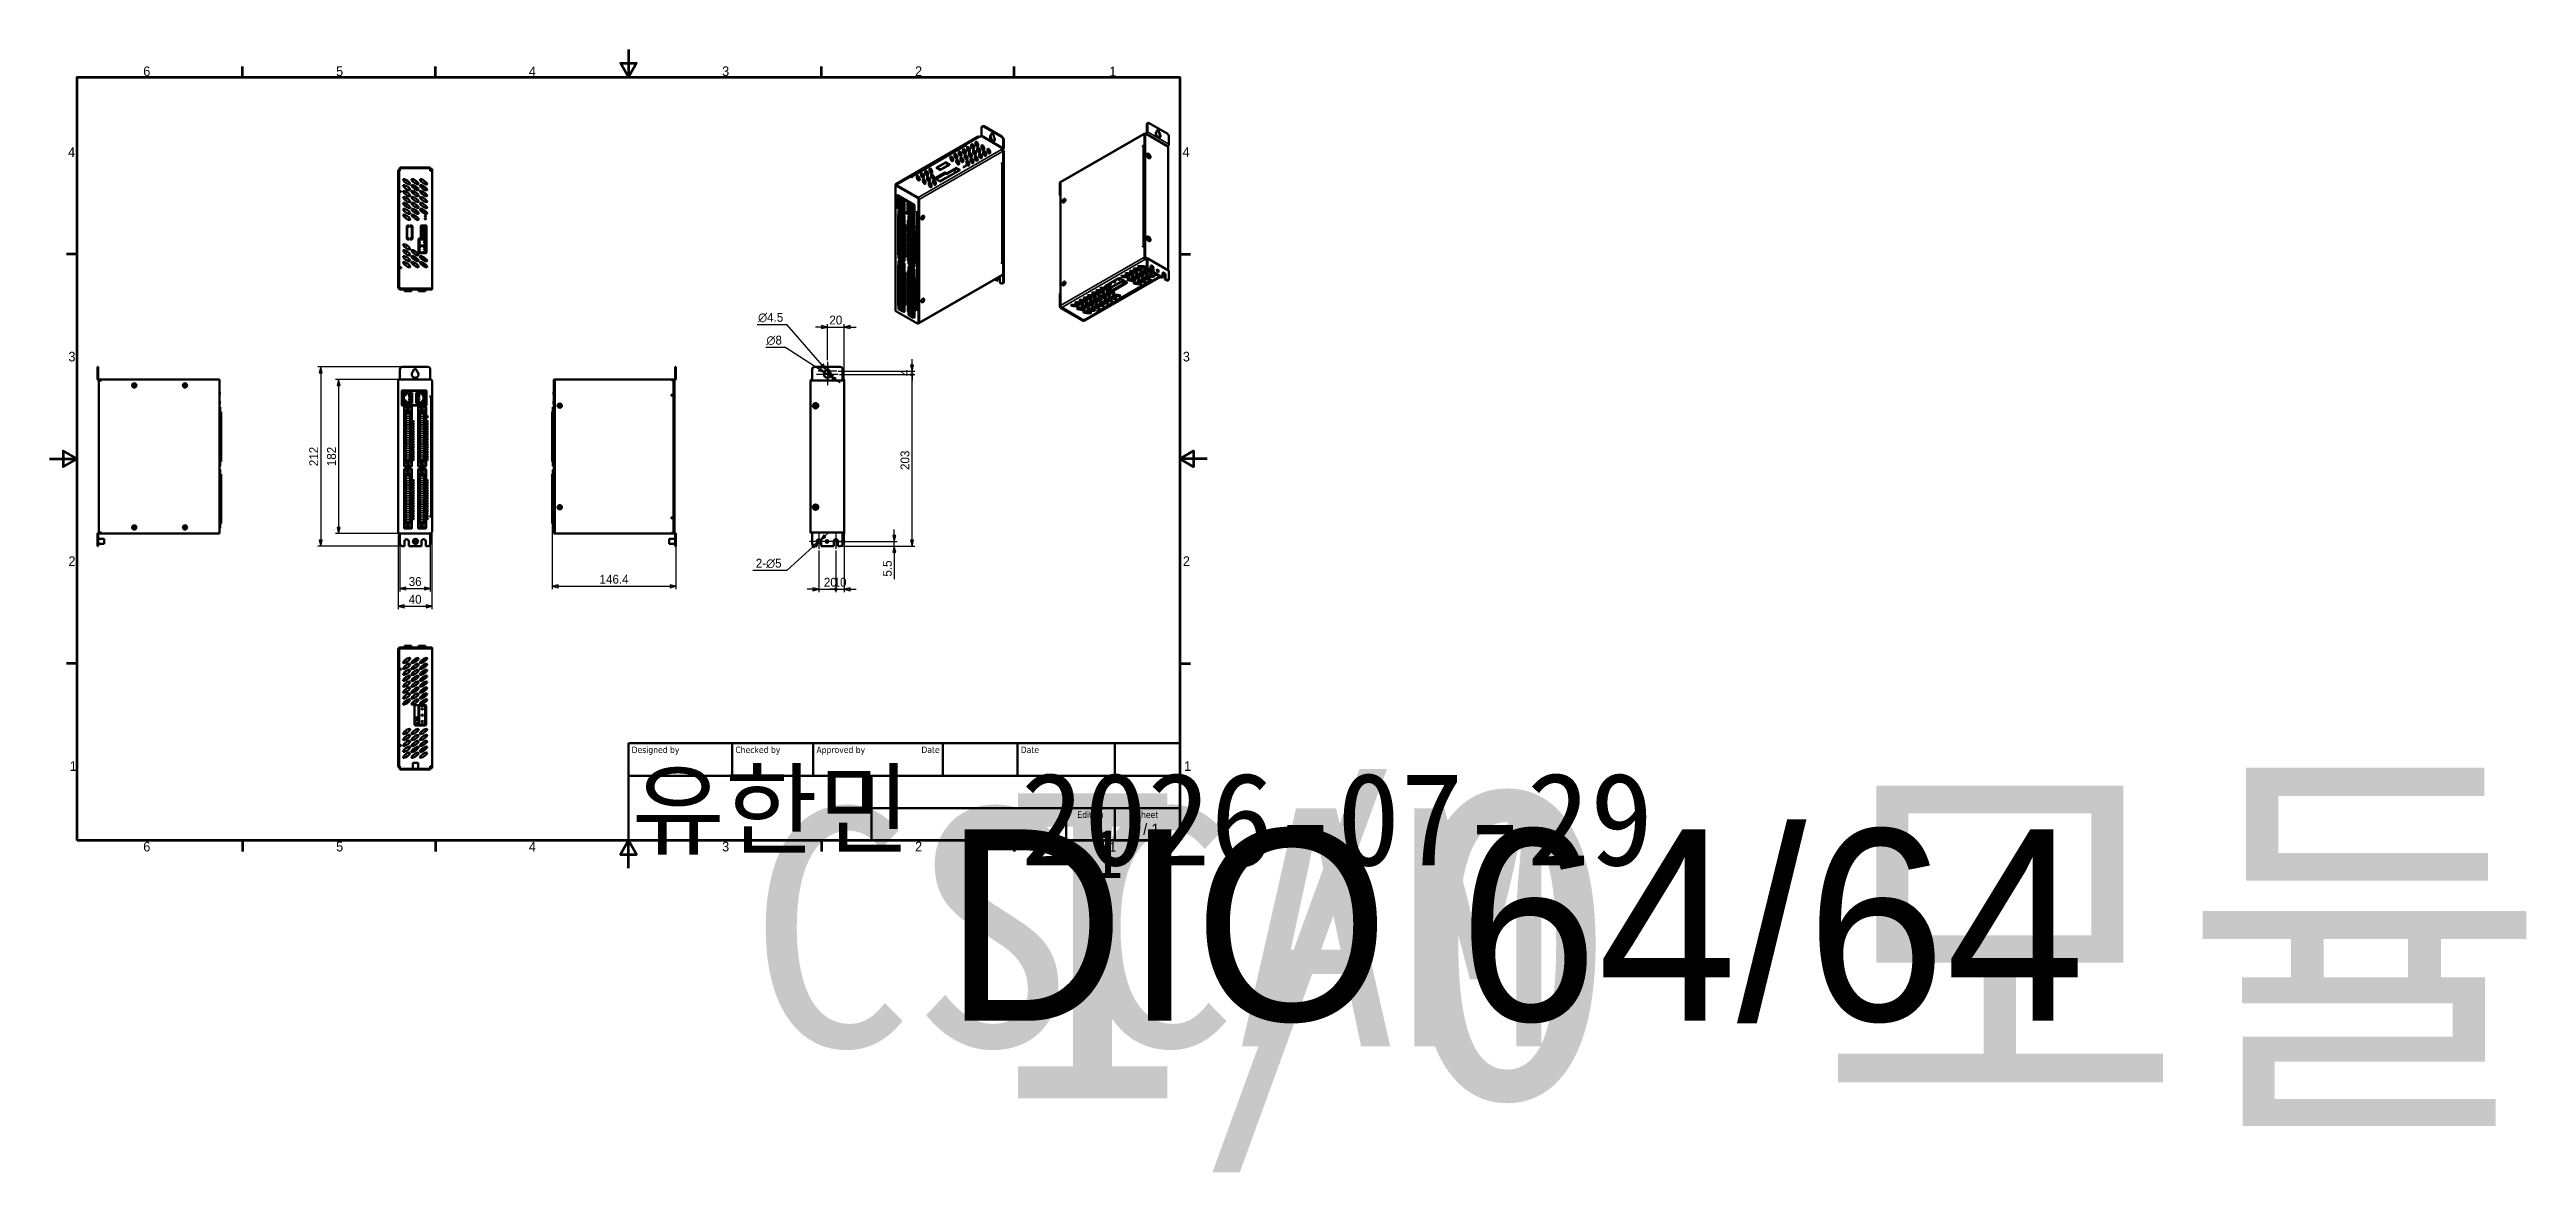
# Model space of a CAD drawing. Header units: millimetres. Extents: x 1506 to 4435, y -334 to 994.
import ezdxf
from ezdxf.enums import TextEntityAlignment as Align

# ---------------------------------------------------------------- set-up
doc = ezdxf.new("R2018")
doc.units = ezdxf.units.MM
doc.header["$LTSCALE"] = 3.5
doc.layers.get('0').update_dxf_attribs({"lineweight": 25})
for name, color, linetype, lineweight in [('경계(ISO)', 7, 'Continuous', 70), ('외형선(ISO)', 7, 'Continuous', 50), ('제목(ISO)', 7, 'Continuous', 50), ('좁은 외형선(ISO)', 7, 'Continuous', 35), ('중심 표식(ISO)', 7, 'Continuous', 25), ('치수(ISO)', 7, 'Continuous', 25)]:
    doc.layers.add(name, color=color, linetype=linetype, lineweight=lineweight)
doc.styles.get("Standard").update_dxf_attribs({"font": ''})
doc.styles.add('레이블 문자 (JIS)', font='')
doc.styles.add('주 텍스트 (ISO)', font='')
doc.styles.add('텍스트 스타일41', font='')
doc.styles.get('Standard').set_extended_font_data('Gulim')
doc.styles.get('레이블 문자 (JIS)').set_extended_font_data('Gulim')
doc.styles.get('주 텍스트 (ISO)').set_extended_font_data('Gulim')
doc.styles.get('텍스트 스타일41').set_extended_font_data('Tahoma')
doc.dimstyles.new('복사 대상기본값 (JIS)', dxfattribs={"dimscale": 3.5, "dimtxt": 3, "dimasz": 2, "dimexe": 1, "dimexo": 0.5, "dimgap": 0.8, "dimtad": 1, "dimdsep": 46, "dimtxsty": '레이블 문자 (JIS)', "dimblk": 'Filled-1', "dimcen": 0.09, "dimdle": 10, "dimclrd": 256, "dimclre": 256, "dimclrt": 256, "dimazin": 2, "dimtfac": 0.666667, "dimtmove": 0, "dimatfit": 3, "dimldrblk": 'OPEN', "dimfxl": 1, "dimtolj": 1, "dimtzin": 0, "dimlwd": -1, "dimlwe": -1, "dimarcsym": 0})

msp = doc.modelspace()

# ---------------------------------------------------------------- blocks, each defined once
blk = doc.blocks.new('Filled-1')
at = {"color": 0}
for p, q in [((0, 0), (-1, 0.25)), ((-1, 0.25), (-1, -0.25)), ((-1, 0), (0, 0)), ((-1, -0.25), (0, 0))]:
    blk.add_line(p, q, dxfattribs=at)
at = {"color": 0, "flags": 128}
blk.add_lwpolyline([(-1, -0.25), (0, 0), (-1, 0.25), (-1, -0.25)], dxfattribs=at)
at = {"color": 0}
blk.add_solid([(-1, -0.25), (0, 0), (-1, 0.25), (-1, -0.25)], dxfattribs=at)
blk = doc.blocks.new('*D13')
at = {"layer": 'Defpoints', "color": 0}
for p in [(1923.5, 618.9), (1827, 406.9), (1923.5, 406.9)]:
    blk.add_point(p, dxfattribs=at)
at = {"layer": '치수(ISO)'}
for p, q in [((1921.8, 618.9), (1823.5, 618.9)), ((1827, 611.9), (1827, 413.9)), ((1921.8, 406.9), (1823.5, 406.9))]:
    blk.add_line(p, q, dxfattribs=at)
at = {"layer": '치수(ISO)', "linetype": 'ByBlock', "xscale": 7, "yscale": 7, "zscale": 7}
for p, rotation in [((1827, 618.9), 90), ((1827, 406.9), 270)]:
    blk.add_blockref('Filled-1', p, dxfattribs=dict(at, rotation=rotation))
at = {"layer": '치수(ISO)', "insert": (1813.4, 512.9), "char_height": 10.5, "attachment_point": 2, "rotation": 90, "style": '레이블 문자 (JIS)'}
blk.add_mtext('\\A1;212', dxfattribs=at)
blk = doc.blocks.new('_Open')
at = {"color": 0, "linetype": 'ByBlock', "lineweight": -2}
for p, q in [((-1, 0.17), (0, 0)), ((-1, -0.17), (0, 0)), ((0, 0), (-1, 0))]:
    blk.add_line(p, q, dxfattribs=at)
blk = doc.blocks.new('*D14')
at = {"layer": 'Defpoints', "color": 0}
for p in [(1920.5, 603.9), (1848, 421.9), (1920.5, 421.9)]:
    blk.add_point(p, dxfattribs=at)
at = {"layer": '치수(ISO)'}
for p, q in [((1918.8, 603.9), (1844.5, 603.9)), ((1848, 596.9), (1848, 428.9)), ((1918.8, 421.9), (1844.5, 421.9))]:
    blk.add_line(p, q, dxfattribs=at)
at = {"layer": '치수(ISO)', "linetype": 'ByBlock', "xscale": 7, "yscale": 7, "zscale": 7}
for p, rotation in [((1848, 603.9), 90), ((1848, 421.9), 270)]:
    blk.add_blockref('Filled-1', p, dxfattribs=dict(at, rotation=rotation))
at = {"layer": '치수(ISO)', "insert": (1834.4, 512.9), "char_height": 10.5, "attachment_point": 2, "rotation": 90, "style": '레이블 문자 (JIS)'}
blk.add_mtext('\\A1;182', dxfattribs=at)
blk = doc.blocks.new('*D15')
at = {"layer": 'Defpoints', "color": 0}
for p in [(1920.5, 409.9), (1956.5, 409.9), (1956.5, 356.8)]:
    blk.add_point(p, dxfattribs=at)
at = {"layer": '치수(ISO)'}
for p, q in [((1920.5, 408.2), (1920.5, 353.3)), ((1956.5, 408.2), (1956.5, 353.3)), ((1927.5, 356.8), (1949.5, 356.8))]:
    blk.add_line(p, q, dxfattribs=at)
at = {"layer": '치수(ISO)', "linetype": 'ByBlock', "xscale": 7, "yscale": 7, "zscale": 7, "rotation": 180}
blk.add_blockref('Filled-1', (1920.5, 356.8), dxfattribs=at)
at = {"layer": '치수(ISO)', "linetype": 'ByBlock', "xscale": 7, "yscale": 7, "zscale": 7}
blk.add_blockref('Filled-1', (1956.5, 356.8), dxfattribs=at)
at = {"layer": '치수(ISO)', "insert": (1938.6, 370.3), "char_height": 10.5, "attachment_point": 2, "style": '레이블 문자 (JIS)'}
blk.add_mtext('\\A1;36', dxfattribs=at)
blk = doc.blocks.new('*D16')
at = {"layer": 'Defpoints', "color": 0}
for p in [(1918.5, 421.9), (1958.5, 423.9), (1958.5, 335.8)]:
    blk.add_point(p, dxfattribs=at)
at = {"layer": '치수(ISO)'}
for p, q in [((1918.5, 420.2), (1918.5, 332.3)), ((1958.5, 422.2), (1958.5, 332.3)), ((1925.5, 335.8), (1951.5, 335.8))]:
    blk.add_line(p, q, dxfattribs=at)
at = {"layer": '치수(ISO)', "linetype": 'ByBlock', "xscale": 7, "yscale": 7, "zscale": 7, "rotation": 180}
blk.add_blockref('Filled-1', (1918.5, 335.8), dxfattribs=at)
at = {"layer": '치수(ISO)', "linetype": 'ByBlock', "xscale": 7, "yscale": 7, "zscale": 7}
blk.add_blockref('Filled-1', (1958.5, 335.8), dxfattribs=at)
at = {"layer": '치수(ISO)', "insert": (1938.6, 349.3), "char_height": 10.5, "attachment_point": 2, "style": '레이블 문자 (JIS)'}
blk.add_mtext('\\A1;40', dxfattribs=at)
blk = doc.blocks.new('_DotSmall')
at = {"color": 0, "linetype": 'ByBlock', "const_width": 0.5}
blk.add_lwpolyline([(-0.0625, 0, 1), (0.0625, 0, 1)], format="xyb", close=True, dxfattribs=at)
blk = doc.blocks.new('*D17')
at = {"layer": 'Defpoints', "color": 0}
for p in [(2416, 403.7), (2436, 403.7), (2436, 355.9)]:
    blk.add_point(p, dxfattribs=at)
at = {"layer": '치수(ISO)'}
for p, q in [((2416, 401.9), (2416, 352.4)), ((2436, 401.9), (2436, 352.4)), ((2409, 355.9), (2402, 355.9)), ((2416, 355.9), (2436, 355.9))]:
    blk.add_line(p, q, dxfattribs=at)
at = {"layer": '치수(ISO)', "linetype": 'ByBlock', "xscale": 7, "yscale": 7, "zscale": 7}
blk.add_blockref('Filled-1', (2416, 355.9), dxfattribs=at)
at = {"layer": '치수(ISO)', "linetype": 'ByBlock', "xscale": 7, "yscale": 7, "zscale": 7, "rotation": 270}
blk.add_blockref('_DotSmall', (2436, 355.9), dxfattribs=at)
at = {"layer": '치수(ISO)', "insert": (2429.5, 369.5), "char_height": 10.5, "attachment_point": 2, "style": '레이블 문자 (JIS)'}
blk.add_mtext('\\A1;20', dxfattribs=at)
blk = doc.blocks.new('*D19')
at = {"layer": 'Defpoints', "color": 0}
for p in [(2446, 423.1), (2436, 403.7), (2446, 355.9)]:
    blk.add_point(p, dxfattribs=at)
at = {"layer": '치수(ISO)'}
for p, q in [((2446, 421.4), (2446, 352.4)), ((2436, 401.9), (2436, 352.4)), ((2436, 355.9), (2429, 355.9)), ((2436, 355.9), (2446, 355.9)), ((2453, 355.9), (2460, 355.9))]:
    blk.add_line(p, q, dxfattribs=at)
at = {"layer": '치수(ISO)', "linetype": 'ByBlock', "xscale": 7, "yscale": 7, "zscale": 7}
blk.add_blockref('_DotSmall', (2436, 355.9), dxfattribs=at)
at = {"layer": '치수(ISO)', "linetype": 'ByBlock', "xscale": 7, "yscale": 7, "zscale": 7, "rotation": 180}
blk.add_blockref('Filled-1', (2446, 355.9), dxfattribs=at)
at = {"layer": '치수(ISO)', "insert": (2441, 369.5), "char_height": 10.5, "attachment_point": 2, "style": '레이블 문자 (JIS)'}
blk.add_mtext('\\A1;10', dxfattribs=at)
blk = doc.blocks.new('*D20')
at = {"layer": 'Defpoints', "color": 0}
for p in [(2436, 412.4), (2505.1, 412.4), (2441, 406.9)]:
    blk.add_point(p, dxfattribs=at)
at = {"layer": '치수(ISO)'}
for p, q in [((2437.8, 412.4), (2508.6, 412.4)), ((2505.1, 419.4), (2505.1, 426.4)), ((2505.1, 406.9), (2505.1, 412.4)), ((2442.8, 406.9), (2508.6, 406.9)), ((2505.1, 399.9), (2505.1, 367.8))]:
    blk.add_line(p, q, dxfattribs=at)
at = {"layer": '치수(ISO)', "linetype": 'ByBlock', "xscale": 7, "yscale": 7, "zscale": 7}
for p, rotation in [((2505.1, 412.4), 270), ((2505.1, 406.9), 90)]:
    blk.add_blockref('Filled-1', p, dxfattribs=dict(at, rotation=rotation))
at = {"layer": '치수(ISO)', "insert": (2491.6, 380.4), "char_height": 10.5, "attachment_point": 2, "rotation": 90, "style": '레이블 문자 (JIS)'}
blk.add_mtext('\\A1;5.5', dxfattribs=at)
blk = doc.blocks.new('*D21')
at = {"layer": 'Defpoints', "color": 0}
for p in [(2438.8, 609.9), (2526.1, 609.9), (2441, 406.9)]:
    blk.add_point(p, dxfattribs=at)
at = {"layer": '치수(ISO)'}
for p, q in [((2440.5, 609.9), (2529.6, 609.9)), ((2526.1, 413.9), (2526.1, 609.9)), ((2442.8, 406.9), (2529.6, 406.9))]:
    blk.add_line(p, q, dxfattribs=at)
at = {"layer": '치수(ISO)', "linetype": 'ByBlock', "xscale": 7, "yscale": 7, "zscale": 7}
for name, p, rotation in [('_DotSmall', (2526.1, 609.9), 90), ('Filled-1', (2526.1, 406.9), 270)]:
    blk.add_blockref(name, p, dxfattribs=dict(at, rotation=rotation))
at = {"layer": '치수(ISO)', "insert": (2512.5, 508.4), "char_height": 10.5, "attachment_point": 2, "rotation": 90, "style": '레이블 문자 (JIS)'}
blk.add_mtext('\\A1;203', dxfattribs=at)
blk = doc.blocks.new('*D22')
at = {"layer": 'Defpoints', "color": 0}
for p in [(2437, 613.9), (2438.8, 609.9), (2526.1, 613.9)]:
    blk.add_point(p, dxfattribs=at)
at = {"layer": '치수(ISO)'}
for p, q in [((2526.1, 620.9), (2526.1, 627.9)), ((2438.8, 613.9), (2529.6, 613.9)), ((2440.5, 609.9), (2529.6, 609.9)), ((2526.1, 609.9), (2526.1, 613.9)), ((2526.1, 609.9), (2526.1, 602.9))]:
    blk.add_line(p, q, dxfattribs=at)
at = {"layer": '치수(ISO)', "linetype": 'ByBlock', "xscale": 7, "yscale": 7, "zscale": 7}
for name, p, rotation in [('Filled-1', (2526.1, 613.9), 270), ('_DotSmall', (2526.1, 609.9), 90)]:
    blk.add_blockref(name, p, dxfattribs=dict(at, rotation=rotation))
at = {"layer": '치수(ISO)', "insert": (2512.5, 611.9), "char_height": 10.5, "attachment_point": 2, "rotation": 90, "style": '레이블 문자 (JIS)'}
blk.add_mtext('\\A1;4', dxfattribs=at)
blk = doc.blocks.new('*D23')
at = {"layer": 'Defpoints', "color": 0}
for p in [(2414.2, 410.8), (2417.9, 414.1)]:
    blk.add_point(p, dxfattribs=at)
at = {"layer": '치수(ISO)'}
for p, q in [((2417.9, 414.1), (2414.2, 410.8)), ((2423.1, 418.8), (2428.3, 423.5)), ((2409, 406.1), (2378.3, 378.3)), ((2337.8, 378.3), (2378.3, 378.3))]:
    blk.add_line(p, q, dxfattribs=at)
blk.add_arc((2416, 412.4), 2.5, 220.9746, 310.9545, dxfattribs=at)
at = {"layer": '치수(ISO)', "linetype": 'ByBlock', "xscale": 7, "yscale": 7, "zscale": 7}
for p, rotation in [((2414.2, 410.8), 42.10053884572167), ((2417.9, 414.1), 222.1005388457216)]:
    blk.add_blockref('Filled-1', p, dxfattribs=dict(at, rotation=rotation))
at = {"layer": '치수(ISO)', "insert": (2356.6, 391.9), "char_height": 10.5, "attachment_point": 2, "style": '레이블 문자 (JIS)'}
blk.add_mtext('\\A1;\\fGulim|b0|i0;2-∅5', dxfattribs=at)
blk = doc.blocks.new('*D24')
at = {"layer": 'Defpoints', "color": 0}
for p in [(2446, 665.9), (2426, 624.9), (2446, 602.7)]:
    blk.add_point(p, dxfattribs=at)
at = {"layer": '치수(ISO)'}
for p, q in [((2419, 665.9), (2412, 665.9)), ((2426, 626.7), (2426, 669.4)), ((2426, 665.9), (2446, 665.9)), ((2446, 604.5), (2446, 669.4)), ((2453, 665.9), (2460, 665.9))]:
    blk.add_line(p, q, dxfattribs=at)
at = {"layer": '치수(ISO)', "linetype": 'ByBlock', "xscale": 7, "yscale": 7, "zscale": 7}
blk.add_blockref('Filled-1', (2426, 665.9), dxfattribs=at)
at = {"layer": '치수(ISO)', "linetype": 'ByBlock', "xscale": 7, "yscale": 7, "zscale": 7, "rotation": 180}
blk.add_blockref('Filled-1', (2446, 665.9), dxfattribs=at)
at = {"layer": '치수(ISO)', "insert": (2436, 679.5), "char_height": 10.5, "attachment_point": 2, "style": '레이블 문자 (JIS)'}
blk.add_mtext('\\A1;20', dxfattribs=at)
blk = doc.blocks.new('*D25')
at = {"layer": 'Defpoints', "color": 0}
for p in [(2424.6, 615.6), (2427.5, 612.2)]:
    blk.add_point(p, dxfattribs=at)
at = {"layer": '치수(ISO)'}
for p, q in [((2342.9, 669.1), (2378, 669.1)), ((2420, 620.9), (2378, 669.1)), ((2427.5, 612.2), (2424.6, 615.6)), ((2432.1, 607), (2436.7, 601.7))]:
    blk.add_line(p, q, dxfattribs=at)
at = {"layer": '치수(ISO)', "linetype": 'ByBlock', "xscale": 7, "yscale": 7, "zscale": 7}
for p, rotation in [((2424.6, 615.6), 311.0741212645952), ((2427.5, 612.2), 131.0741212645952)]:
    blk.add_blockref('Filled-1', p, dxfattribs=dict(at, rotation=rotation))
at = {"layer": '치수(ISO)', "insert": (2359, 682.7), "char_height": 10.5, "attachment_point": 2, "style": '레이블 문자 (JIS)'}
blk.add_mtext('\\A1;∅4.5', dxfattribs=at)
blk = doc.blocks.new('*D26')
at = {"layer": 'Defpoints', "color": 0}
for p in [(2422.7, 612.1), (2429.4, 607.8)]:
    blk.add_point(p, dxfattribs=at)
at = {"layer": '치수(ISO)'}
for p, q in [((2353.4, 642.1), (2375.6, 642.1)), ((2416.8, 615.9), (2375.6, 642.1)), ((2429.4, 607.8), (2422.7, 612.1)), ((2435.3, 604), (2441.2, 600.3))]:
    blk.add_line(p, q, dxfattribs=at)
at = {"layer": '치수(ISO)', "linetype": 'ByBlock', "xscale": 7, "yscale": 7, "zscale": 7}
for p, rotation in [((2422.7, 612.1), 327.4643342935795), ((2429.4, 607.8), 147.4643342935795)]:
    blk.add_blockref('Filled-1', p, dxfattribs=dict(at, rotation=rotation))
at = {"layer": '치수(ISO)', "insert": (2363.1, 655.7), "char_height": 10.5, "attachment_point": 2, "style": '레이블 문자 (JIS)'}
blk.add_mtext('\\A1;∅8', dxfattribs=at)
blk = doc.blocks.new('*D27')
at = {"layer": 'Defpoints', "color": 0}
for p in [(2100.6, 433.6), (2247, 409.9), (2247, 359.4)]:
    blk.add_point(p, dxfattribs=at)
at = {"layer": '치수(ISO)'}
for p, q in [((2100.6, 431.9), (2100.6, 355.9)), ((2247, 408.2), (2247, 355.9)), ((2107.6, 359.4), (2240, 359.4))]:
    blk.add_line(p, q, dxfattribs=at)
at = {"layer": '치수(ISO)', "linetype": 'ByBlock', "xscale": 7, "yscale": 7, "zscale": 7, "rotation": 180}
blk.add_blockref('Filled-1', (2100.6, 359.4), dxfattribs=at)
at = {"layer": '치수(ISO)', "linetype": 'ByBlock', "xscale": 7, "yscale": 7, "zscale": 7}
blk.add_blockref('Filled-1', (2247, 359.4), dxfattribs=at)
at = {"layer": '치수(ISO)', "insert": (2173.8, 373), "char_height": 10.5, "attachment_point": 2, "style": '레이블 문자 (JIS)'}
blk.add_mtext('\\A1;146.4', dxfattribs=at)
blk = doc.blocks.new('경계 Default Border')
at = {"layer": '경계(ISO)'}
for p, q in [((70, 287), (70, 290.9)), ((140, 287), (140, 290.9)), ((280, 287), (280, 290.9)), ((350, 287), (350, 290.9)), ((10, 222.75), (6.1, 222.75)), ((410, 222.75), (413.9, 222.75)), ((10, 74.25), (6.1, 74.25)), ((410, 74.25), (413.9, 74.25)), ((70, 10), (70, 6.1)), ((140, 10), (140, 6.1)), ((280, 10), (280, 6.1)), ((350, 10), (350, 6.1))]:
    blk.add_line(p, q, dxfattribs=at)
at = {"layer": '경계(ISO)', "flags": 128}
for points in [[(210, 297), (210, 287), (207.11, 292), (212.89, 292), (210, 287)], [(10, 10), (10, 287), (410, 287), (410, 10), (10, 10)], [(0, 148.5), (10, 148.5), (5, 151.39), (5, 145.61), (10, 148.5)], [(420, 148.5), (410, 148.5), (415, 151.39), (415, 145.61), (410, 148.5)], [(210, 0), (210, 10), (207.11, 5), (212.89, 5), (210, 10)]]:
    blk.add_lwpolyline(points, dxfattribs=at)
at = {"layer": '경계(ISO)', "char_height": 3.5, "attachment_point": 7}
for s, insert in [('6', (34.01, 287.32)), ('5', (103.98, 287.32)), ('4', (173.88, 287.32)), ('3', (244.01, 287.32)), ('2', (314.01, 287.4)), ('1', (384.47, 287.31)), ('4', (6.73, 258.04)), ('4', (411.03, 258.04)), ('3', (6.86, 183.79)), ('3', (411.16, 183.79)), ('2', (6.86, 109.62)), ('2', (411.16, 109.62)), ('1', (7.32, 35.29)), ('1', (411.62, 35.29)), ('6', (34.01, 6.02)), ('5', (103.98, 6.02)), ('4', (173.88, 6.02)), ('3', (244.01, 6.02)), ('2', (314.01, 6.1)), ('1', (384.47, 6.01))]:
    blk.add_mtext(s, dxfattribs=dict(at, insert=insert))
blk = doc.blocks.new('제목 블록 ISO')
at = {"layer": '제목(ISO)'}
for p, q in [((270.07, 130), (100.07, 130)), ((100.07, 130), (100.07, 100)), ((132.07, 120), (132.07, 130)), ((157.07, 120), (157.07, 130)), ((197.07, 120), (197.07, 130)), ((220.07, 120), (220.07, 130)), ((250.07, 120), (250.07, 130)), ((270.07, 100), (270.07, 130)), ((100.07, 120), (270.07, 120)), ((175.07, 120), (175.07, 100)), ((270.07, 110), (175.07, 110)), ((235.07, 100), (235.07, 110)), ((250.07, 100), (250.07, 110)), ((100.07, 100), (270.07, 100))]:
    blk.add_line(p, q, dxfattribs=at)
at = {"layer": '제목(ISO)', "style": '텍스트 스타일41'}
for s, p in [('Designed by', (101.07, 129)), ('Checked by', (133.07, 129)), ('Approved by', (158.07, 129)), ('Date', (221.07, 129))]:
    blk.add_text(s, height=2, dxfattribs=at).set_placement(p, align=Align.TOP_LEFT)
blk.add_text('Date', height=2, dxfattribs=at).set_placement((196.07, 129), align=Align.TOP_RIGHT)
for s, p in [('Edition', (242.57, 109)), ('Sheet', (260.07, 109))]:
    blk.add_text(s, height=2, dxfattribs=at).set_placement(p, align=Align.TOP_CENTER)
at = {"layer": '제목(ISO)', "style": '주 텍스트 (ISO)'}
blk.add_text('1 / 1 ', height=3.5, dxfattribs=at).set_placement((260.07, 103.5), align=Align.MIDDLE_CENTER)
at = {"layer": '제목(ISO)', "lineweight": 30, "flags": 104}
for tag, p in [('CHECKED_BY', (133.07, 121)), ('ENG_APPROVED_BY', (158.07, 121)), ('AUTHOR', (101.07, 121)), ('CREATION_DATE', (221.07, 121))]:
    blk.add_attdef(tag, text='', height=2.5, dxfattribs=at).set_placement(p, align=Align.BOTTOM_LEFT)
blk.add_attdef('ENG_APPROVAL_DATE', text='', height=2.5, dxfattribs=at).set_placement((196.07, 121), align=Align.BOTTOM_RIGHT)
for tag, p in [('TITLE', (222.57, 115)), ('COMPANY', (137.41, 109.96)), ('REVISION_NUMBER', (242.57, 103.5))]:
    blk.add_attdef(tag, text='', height=3.5, dxfattribs=at).set_placement(p, align=Align.MIDDLE_CENTER)
blk.add_attdef('PART_NUMBER', text='', height=3.5, dxfattribs=at).set_placement((176.07, 105), align=Align.MIDDLE_LEFT)

# ---------------------------------------------------------------- dimensions: what is measured, and where the dimension line sits
at = {"layer": '치수(ISO)'}
for p1, p2, picture, middle in [((2427.5281, 612.248), (2424.5714, 615.6404), '*D25', (2359.0363, 669.1137)), ((2429.422, 607.7929), (2422.6775, 612.0955), '*D26', (2363.0721, 642.1427))]:
    dim = msp.add_diameter_dim_2p(p1=p1, p2=p2, dimstyle='복사 대상기본값 (JIS)', override={"dimgap": 0.8, "dimtih": 1, "dimtoh": 1, "dimdec": 2, "dimlfac": 1, "dimtol": 0, "dimlim": 0, "dimtp": 0, "dimtm": 0, "dimtdec": 2, "dimatfit": 2}, dxfattribs=at)
    dim.commit()
    dim.dimension.update_dxf_attribs({"geometry": picture, "text_midpoint": middle, "dimtype": 163})
for base, p1, p2, angle, override, picture, middle in [((2446.0498, 665.8963), (2426.0498, 624.9442), (2446.0498, 602.7442), 180, {"dimgap": 0.8, "dimdec": 2, "dimtol": 0, "dimlim": 0, "dimtp": 0, "dimtm": 0, "dimtdec": 2, "dimtofl": 0}, '*D24', (2436.0498, 665.8963)), ((1826.9679, 406.9442), (1923.5453, 618.9442), (1923.5453, 406.9442), 270, {"dimgap": 0.8, "dimdec": 2, "dimtol": 0, "dimlim": 0, "dimtp": 0, "dimtm": 0, "dimtdec": 2, "dimtofl": 0, "dimatfit": 1}, '*D13', (1826.9679, 512.8742)), ((2526.1144, 613.9442), (2438.7998, 609.9442), (2437.0498, 613.9442), 90, {"dimgap": 0.8, "dimdec": 2, "dimblk1": 'DotSmall', "dimblk2": 'Filled-1', "dimsah": 1, "dimdle": 0, "dimtol": 0, "dimlim": 0, "dimtp": 0, "dimtm": 0, "dimtdec": 2, "dimtofl": 1, "dimatfit": 1}, '*D22', (2526.1144, 611.9442)), ((1847.9679, 421.9442), (1920.5453, 603.9442), (1920.5453, 421.9442), 270, {"dimgap": 0.8, "dimdec": 2, "dimtol": 0, "dimlim": 0, "dimtp": 0, "dimtm": 0, "dimtdec": 2, "dimtofl": 0, "dimatfit": 1}, '*D14', (1847.9679, 512.8742)), ((2526.1144, 609.9442), (2441.0498, 406.9442), (2438.7998, 609.9442), 90, {"dimgap": 0.8, "dimdec": 2, "dimblk1": 'Filled-1', "dimblk2": 'DotSmall', "dimsah": 1, "dimdle": 0, "dimtol": 0, "dimlim": 0, "dimtp": 0, "dimtm": 0, "dimtdec": 2, "dimtofl": 0, "dimatfit": 1}, '*D21', (2526.1144, 508.4092)), ((2446.0498, 355.8875), (2436.0498, 403.6942), (2446.0498, 423.1442), 180, {"dimgap": 0.8, "dimdec": 2, "dimblk1": 'DotSmall', "dimblk2": 'Filled-1', "dimsah": 1, "dimdle": 0, "dimtol": 0, "dimlim": 0, "dimtp": 0, "dimtm": 0, "dimtdec": 2, "dimtofl": 1, "dimatfit": 1}, '*D19', (2441.0498, 355.8875)), ((2505.1144, 412.4442), (2441.0498, 406.9442), (2436.0498, 412.4442), 90, {"dimgap": 0.8, "dimdec": 2, "dimtol": 0, "dimlim": 0, "dimtp": 0, "dimtm": 0, "dimtdec": 2, "dimtofl": 1, "dimatfit": 1}, '*D20', (2505.1144, 380.3643)), ((2436.0498, 355.8875), (2416.0498, 403.6942), (2436.0498, 403.6942), 180, {"dimgap": 0.8, "dimdec": 2, "dimblk1": 'Filled-1', "dimblk2": 'DotSmall', "dimsah": 1, "dimdle": 0, "dimtol": 0, "dimlim": 0, "dimtp": 0, "dimtm": 0, "dimtdec": 2, "dimtofl": 0}, '*D17', (2429.5498, 355.8875))]:
    dim = msp.add_linear_dim(base=base, p1=p1, p2=p2, angle=angle, dimstyle='복사 대상기본값 (JIS)', override=override, dxfattribs=at)
    dim.commit()
    dim.dimension.update_dxf_attribs({"geometry": picture, "text_midpoint": middle, "dimtype": 160})
for base, p1, p2, picture, middle in [((1958.5453, 335.7684), (1918.5453, 421.9442), (1958.5453, 423.9442), '*D16', (1938.5803, 335.7684)), ((2246.9709, 359.4442), (2100.5709, 433.6442), (2246.9709, 409.9442), '*D27', (2173.7709, 359.4442)), ((1956.5453, 356.7684), (1920.5453, 409.9442), (1956.5453, 409.9442), '*D15', (1938.5803, 356.7684))]:
    dim = msp.add_linear_dim(base=base, p1=p1, p2=p2, dimstyle='복사 대상기본값 (JIS)', override={"dimgap": 0.8, "dimdec": 2, "dimtol": 0, "dimlim": 0, "dimtp": 0, "dimtm": 0, "dimtdec": 2, "dimtofl": 0, "dimatfit": 1}, dxfattribs=at)
    dim.commit()
    dim.dimension.update_dxf_attribs({"geometry": picture, "text_midpoint": middle, "dimtype": 160})
dim = msp.add_diameter_dim_2p(p1=(2417.9047, 414.1203), p2=(2414.1948, 410.7681), text='\\fGulim|b0|i0;2-<>', dimstyle='복사 대상기본값 (JIS)', override={"dimgap": 0.8, "dimtih": 1, "dimtoh": 1, "dimdec": 2, "dimlfac": 1, "dimtol": 0, "dimlim": 0, "dimtp": 0, "dimtm": 0, "dimtdec": 2, "dimatfit": 2}, dxfattribs=at)
dim.commit()
dim.dimension.update_dxf_attribs({"geometry": '*D23', "text_midpoint": (2356.6348, 378.32), "dimtype": 163})

# ---------------------------------------------------------------- linework, layer by layer
at = {"layer": '외형선(ISO)'}
for p, q in [((2604.3123, 891.2252), (2507.0144, 835.0502)), ((2605.0194, 890.817), (2507.7215, 834.642)), ((2588.3217, 880.2199), (2525.2477, 843.8042)), ((2588.6146, 881.3456), (2605.5851, 891.1436)), ((2590.3823, 880.325), (2588.6146, 881.3456)), ((2588.6146, 880.5291), (2588.6146, 881.3456)), ((2589.3217, 880.1209), (2588.6146, 880.5291)), ((2589.6752, 879.9167), (2589.3217, 880.1209)), ((2590.3823, 880.325), (2589.6752, 879.9167)), ((2605.0194, 890.817), (2604.3123, 891.2252)), ((2606.2922, 890.7353), (2605.5851, 891.1436)), ((2606.2922, 890.7353), (2607.7064, 891.5518)), ((2608.4135, 892.7766), (2608.4135, 901.758)), ((2609.0349, 903.1313), (2609.742, 903.5396)), ((2610.5349, 902.9828), (2631.7481, 890.7353)), ((2632.4552, 891.1436), (2611.242, 903.391)), ((2620.3218, 893.5496), (2619.6147, 893.1413)), ((2633.8694, 887.0611), (2633.8694, 878.0796)), ((2634.5765, 878.4879), (2634.5765, 887.4693)), ((2800.5267, 894.442), (2702.0974, 837.6138)), ((2799.0518, 879.8501), (2800.8196, 880.8707)), ((2799.0518, 879.0336), (2799.0518, 879.8501)), ((2799.7589, 879.4418), (2799.0518, 879.8501)), ((2799.4054, 879.2377), (2799.0518, 879.0336)), ((2800.961, 880.1359), (2799.7589, 879.4418)), ((2799.7589, 879.4418), (2799.7589, 879.4002)), ((2800.1125, 893.5264), (2800.8196, 893.9346)), ((2800.8196, 893.9346), (2800.8196, 880.8707)), ((2801.1505, 893.7436), (2800.8196, 893.9346)), ((2800.8196, 880.8707), (2800.961, 880.7891)), ((2800.961, 749.6597), (2800.961, 893.0365)), ((2801.3752, 893.9521), (2802.0823, 894.3603)), ((2802.9409, 895.1594), (2801.5267, 894.3429)), ((2801.5267, 894.3429), (2801.5267, 894.0395)), ((2801.6681, 750.0679), (2801.6681, 893.4447)), ((2802.933, 894.3383), (2802.9409, 894.3429)), ((2803.0823, 894.2612), (2828.5382, 879.5643)), ((2803.648, 905.3656), (2803.648, 896.3841)), ((2804.2693, 906.7389), (2804.9764, 907.1472)), ((2804.3551, 896.7924), (2804.3551, 905.7738)), ((2806.4764, 906.9986), (2827.6896, 894.7511)), ((2814.8492, 896.7489), (2815.5563, 897.1572)), ((2818.6098, 895.3942), (2817.9027, 894.986)), ((2829.1239, 878.7478), (2829.1239, 732.9331)), ((2829.811, 891.0769), (2829.811, 882.0954)), ((1918.5453, 850.0033), (1918.5453, 851.0033)), ((1919.5453, 850.0033), (1918.5453, 850.0033)), ((1918.5453, 850.0033), (1918.5453, 712.4033)), ((1919.5453, 851.0033), (1919.5453, 850.8033)), ((1920.5453, 850.8033), (1919.5453, 850.8033)), ((1919.5453, 826.8033), (1919.5453, 850.8033)), ((1919.5453, 850.0033), (1919.5453, 712.4033)), ((1920.5453, 854.8033), (1920.5453, 853.8033)), ((1923.5453, 854.8033), (1920.5453, 854.8033)), ((1920.5453, 852.8033), (1920.5453, 853.8033)), ((1923.5453, 853.8033), (1920.5453, 853.8033)), ((1920.5453, 850.8033), (1920.5453, 852.8033)), ((1953.5453, 854.8033), (1923.5453, 854.8033)), ((1923.5453, 853.8033), (1953.5453, 853.8033)), ((1956.5453, 854.8033), (1953.5453, 854.8033)), ((1956.5453, 853.8033), (1953.5453, 853.8033)), ((1956.5453, 853.8033), (1956.5453, 854.8033)), ((1956.5453, 853.8033), (1956.5453, 852.8033)), ((1956.5453, 853.0033), (1958.5453, 853.0033)), ((1956.5453, 852.8033), (1956.5453, 850.8033)), ((1958.5453, 852.0033), (1956.5453, 852.0033)), ((1958.5453, 850.8033), (1956.5453, 850.8033)), ((1957.5453, 850.8033), (1957.5453, 851.8033)), ((1957.5453, 851.8033), (1958.5453, 851.8033)), ((1958.5453, 852.0033), (1958.5453, 853.0033)), ((1958.5453, 850.8033), (1958.5453, 851.8033)), ((1958.5453, 850.8033), (1958.5453, 711.6033)), ((2555.3098, 854.5237), (2565.7043, 860.5249)), ((2556.4311, 854.3546), (2555.3098, 853.7072)), ((2556.5473, 852.9928), (2555.3098, 853.7072)), ((2556.4311, 854.5237), (2556.4311, 853.7072)), ((2557.6079, 853.6051), (2556.5473, 852.9928)), ((2564.9972, 859.7084), (2556.724, 854.9319)), ((2556.724, 854.1154), (2557.6079, 853.6051)), ((2556.9008, 853.1969), (2556.724, 853.2989)), ((2557.2544, 852.5845), (2558.315, 853.1969)), ((2558.4918, 851.8701), (2557.2544, 852.5845)), ((2558.315, 852.3804), (2557.9615, 852.1763)), ((2558.315, 853.1969), (2559.1989, 852.6866)), ((2558.315, 853.1969), (2558.315, 852.3804)), ((2559.1989, 851.8701), (2558.315, 852.3804)), ((2582.4627, 851.3394), (2559.8353, 838.2754)), ((2570.3005, 857.8713), (2559.906, 851.8701)), ((2560.6131, 852.6866), (2568.8863, 857.4631)), ((2567.2953, 859.1981), (2566.4114, 859.7084)), ((2567.1185, 860.5249), (2568.3559, 859.8105)), ((2567.6488, 859.4023), (2567.1185, 859.7084)), ((2568.3559, 859.8105), (2567.2953, 859.1981)), ((2567.5428, 848.0325), (2577.8665, 853.993)), ((2577.8665, 853.1765), (2567.5428, 847.216)), ((2568.0024, 858.7899), (2569.0631, 859.4023)), ((2568.8863, 858.2796), (2568.0024, 858.7899)), ((2569.0631, 858.5858), (2568.7095, 858.3816)), ((2569.0631, 859.4023), (2570.3005, 858.6878)), ((2569.0631, 859.4023), (2569.0631, 858.5858)), ((2570.3005, 857.8713), (2569.0631, 858.5858)), ((2569.1792, 857.8713), (2569.1792, 857.2239)), ((2573.7878, 862.1709), (2574.5333, 862.6013)), ((2576.5937, 848.1879), (2576.5937, 852.4416)), ((2578.5736, 853.993), (2582.4627, 851.7476)), ((2582.1092, 851.1352), (2578.5736, 853.1765)), ((2578.7376, 865.0287), (2579.483, 865.4591)), ((2583.6873, 867.8864), (2584.4328, 868.3168)), ((2588.6146, 872.3641), (2588.6146, 874.5333)), ((2600.5709, 865.2783), (2601.7246, 866.4085)), ((2601.3848, 863.6033), (2603.0887, 862.6196)), ((2601.7246, 866.4085), (2603.228, 865.5405)), ((2601.7246, 866.4085), (2603.0783, 865.8414)), ((2633.1623, 876.8549), (2631.7481, 876.0384)), ((2632.1016, 859.9126), (2633.8694, 860.9332)), ((2632.1016, 859.0961), (2632.1016, 859.9126)), ((2632.4552, 859.3002), (2632.1016, 859.0961)), ((2632.3299, 875.5578), (2633.1623, 876.0384)), ((2632.5966, 875.5485), (2632.4552, 875.6301)), ((2633.037, 874.3331), (2633.1623, 874.4054)), ((2633.041, 742.5412), (2633.041, 860.1167)), ((2633.3037, 875.9567), (2633.1623, 876.0384)), ((2633.1623, 874.4054), (2633.8694, 873.9971)), ((2633.1623, 873.5889), (2633.8694, 873.9971)), ((2633.8694, 873.9971), (2633.8694, 860.9332)), ((2634.0108, 729.7222), (2634.0108, 873.099)), ((2634.7179, 730.1304), (2634.7179, 873.5072)), ((1922.0453, 826.8033), (1919.5453, 826.8033)), ((1921.5453, 825.8033), (1919.5453, 825.8033)), ((1922.0453, 825.8033), (1921.5453, 825.8033)), ((1922.0453, 826.8033), (1922.0453, 825.8033)), ((1935.9453, 831.1293), (1935.9453, 831.2847)), ((1935.9453, 831.2847), (1940.3917, 831.2847)), ((1935.9453, 830.9857), (1935.9453, 831.1293)), ((1935.9453, 831.1293), (1940.578, 831.1293)), ((1935.9453, 826.2176), (1935.9453, 826.7942)), ((1935.9453, 825.6773), (1935.9453, 826.2176)), ((1935.9453, 826.2176), (1937.4168, 826.2176)), ((1935.9453, 825.6773), (1938.4095, 825.6773)), ((1935.9453, 825.5218), (1935.9453, 825.6773)), ((1935.9453, 825.5218), (1938.6645, 825.5218)), ((1938.6571, 828.9436), (1942.5175, 828.9436)), ((1944.3716, 826.2176), (1947.4168, 826.2176)), ((1944.5656, 825.6773), (1948.4095, 825.6773)), ((1944.6519, 825.5218), (1948.6645, 825.5218)), ((1945.6416, 831.2847), (1950.3917, 831.2847)), ((1945.7967, 831.1293), (1950.578, 831.1293)), ((1948.6571, 828.9436), (1950.9453, 828.9436)), ((1950.9453, 827.8705), (1950.9453, 830.8068)), ((1950.9453, 820.8705), (1950.9453, 823.8068)), ((1952.5453, 828.8894), (1952.5453, 827.8351)), ((1952.5453, 821.8894), (1952.5453, 820.8351)), ((2506.4286, 685.6314), (2506.4286, 834.2337)), ((2507.0144, 833.4173), (2532.4703, 818.7203)), ((2533.1774, 819.1286), (2507.7215, 833.8255)), ((2507.9843, 833.6738), (2507.9843, 834.3154)), ((2508.5701, 835.1319), (2524.1264, 844.1134)), ((2533.3188, 819.2102), (2508.5701, 833.4989)), ((2508.6408, 807.7058), (2508.6408, 821.5862)), ((2508.9943, 821.7903), (2528.7933, 810.3594)), ((2509.3479, 821.5862), (2509.3479, 808.114)), ((2509.4571, 820.9714), (2509.4571, 816.1622)), ((2509.7724, 821.3411), (2509.6196, 821.2529)), ((2525.8942, 843.0927), (2524.1264, 844.1134)), ((2526.6013, 843.501), (2525.8942, 843.0927)), ((2526.2477, 843.7051), (2526.6013, 843.501)), ((2534.1898, 839.309), (2534.9353, 839.7394)), ((2539.1396, 842.1668), (2539.8851, 842.5972)), ((2544.0893, 845.0245), (2544.8348, 845.4549)), ((2546.282, 833.3883), (2546.5907, 833.3362)), ((2546.5907, 833.3362), (2549.1934, 831.8335)), ((2546.6626, 832.5947), (2548.8711, 831.3196)), ((2549.0391, 847.8822), (2549.7846, 848.3126)), ((2553.1885, 842.1129), (2564.7851, 848.8082)), ((2559.1282, 838.2754), (2553.1885, 841.7047)), ((2564.7851, 847.9917), (2553.5421, 841.5006)), ((2565.9871, 847.7059), (2554.3906, 841.0107)), ((2559.4818, 838.6428), (2558.9868, 838.3571)), ((2559.9767, 838.3571), (2559.4818, 838.6428)), ((2565.1386, 841.9088), (2559.906, 838.8878)), ((2559.906, 838.3979), (2559.906, 838.8878)), ((2559.906, 838.8878), (2560.401, 838.602)), ((2560.8298, 839.1572), (2560.8298, 839.2389)), ((2561.2212, 839.6471), (2560.8677, 839.8512)), ((2560.8677, 839.5246), (2560.9384, 839.4838)), ((2561.1505, 840.0145), (2561.5041, 839.8104)), ((2561.3298, 839.1572), (2561.3298, 839.2389)), ((2562.6259, 840.1942), (2562.6259, 840.2758)), ((2563.0173, 840.6841), (2562.6637, 840.8882)), ((2562.6637, 840.5616), (2562.7344, 840.5208)), ((2562.9466, 841.0515), (2563.3001, 840.8474)), ((2563.1259, 840.1942), (2563.1259, 840.2758)), ((2564.4219, 841.2311), (2564.4219, 841.3128)), ((2564.8133, 841.721), (2564.4598, 841.9251)), ((2564.4598, 841.5985), (2564.5305, 841.5577)), ((2564.7426, 842.0884), (2565.0962, 841.8843)), ((2564.9219, 841.2311), (2564.9219, 841.3128)), ((2565.6336, 841.623), (2565.1386, 841.9088)), ((2565.4922, 848.8082), (2566.8357, 848.0325)), ((2566.8357, 847.216), (2565.4922, 847.9917)), ((2566.666, 842.7906), (2566.3124, 842.9948)), ((2566.3124, 842.6682), (2566.666, 842.464)), ((2566.5953, 843.1581), (2566.9488, 842.9539)), ((2566.666, 842.7906), (2566.9488, 842.9539)), ((2566.666, 842.464), (2566.666, 842.7906)), ((2566.666, 842.464), (2566.9488, 842.6273)), ((2566.9488, 842.9539), (2566.9488, 842.6273)), ((2568.462, 843.8276), (2568.1085, 844.0317)), ((2568.1085, 843.7051), (2568.462, 843.501)), ((2568.3913, 844.195), (2568.7449, 843.9909)), ((2568.462, 843.8276), (2568.7449, 843.9909)), ((2568.462, 843.501), (2568.462, 843.8276)), ((2568.462, 843.501), (2568.7449, 843.6643)), ((2568.7449, 843.9909), (2568.7449, 843.6643)), ((2570.2581, 844.8645), (2569.9045, 845.0687)), ((2569.9045, 844.7421), (2570.2581, 844.5379)), ((2570.1874, 845.232), (2570.5409, 845.0278)), ((2570.2581, 844.8645), (2570.5409, 845.0278)), ((2570.2581, 844.5379), (2570.2581, 844.8645)), ((2570.2581, 844.5379), (2570.5409, 844.7012)), ((2570.5409, 845.0278), (2570.5409, 844.7012)), ((2571.0415, 844.7453), (2571.0415, 844.7461)), ((2576.4862, 847.8888), (2576.4862, 847.8897)), ((2700.8347, 836.2083), (2700.8347, 821.5114)), ((2700.8347, 821.5114), (2701.5418, 821.9196)), ((2701.6832, 821.0215), (2700.8347, 821.5114)), ((2701.956, 837.5321), (2701.2489, 837.1239)), ((2701.5418, 821.9196), (2701.5418, 836.6166)), ((2701.5418, 821.9196), (2701.6832, 821.838)), ((2701.6832, 836.6982), (2701.6832, 691.3618)), ((1937.9453, 801.3959), (1937.9453, 802.0033)), ((1937.9453, 794.3959), (1937.9453, 797.943)), ((1938.4453, 802.5033), (1941.2674, 802.5033)), ((1942.5453, 800.8894), (1942.5453, 799.8351)), ((1942.5453, 793.8894), (1942.5453, 792.8351)), ((1946.482, 802.5033), (1950.9453, 802.5033)), ((1950.9453, 802.0033), (1947.1003, 802.0033)), ((1950.3453, 797.7407), (1950.3453, 796.3659)), ((1950.3453, 794.7407), (1950.3453, 793.3659)), ((1950.9453, 813.8705), (1950.9453, 816.8068)), ((1950.9453, 806.8705), (1950.9453, 809.8068)), ((1950.9453, 799.8705), (1950.9453, 802.8068)), ((1950.9453, 796.3659), (1950.9453, 797.7407)), ((1950.9453, 797.7407), (1950.9453, 796.3659)), ((1950.9453, 793.3659), (1950.9453, 794.7407)), ((1950.9453, 794.7407), (1950.9453, 793.3659)), ((1952.5453, 814.8894), (1952.5453, 813.8351)), ((1952.5453, 807.8894), (1952.5453, 806.8351)), ((1952.5453, 800.8894), (1952.5453, 799.8351)), ((2528.7933, 795.6624), (2508.9943, 807.0934)), ((2509.4571, 812.4308), (2509.4571, 807.6217)), ((2509.4799, 816.0931), (2509.4799, 812.5)), ((2510.9459, 811.6535), (2509.4799, 812.5)), ((2509.5247, 799.0305), (2510.2318, 799.4387)), ((2515.3583, 795.6624), (2509.5247, 799.0305)), ((2509.5247, 751.2818), (2509.5247, 799.0305)), ((2509.5522, 816.0295), (2510.8074, 815.3049)), ((2509.5522, 812.2982), (2510.8074, 811.5735)), ((2509.5996, 815.954), (2509.5996, 812.639)), ((2510.9566, 815.1706), (2509.5996, 815.954)), ((2509.5996, 812.639), (2510.6744, 813.2596)), ((2509.5996, 812.639), (2510.9566, 811.8556)), ((2509.6196, 807.3402), (2512.4994, 805.6776)), ((2510.4121, 819.5878), (2509.9737, 819.3347)), ((2511.3172, 818.5591), (2509.9737, 819.3347)), ((2509.9737, 819.3347), (2509.9737, 816.8036)), ((2509.9737, 816.8036), (2511.3172, 816.0279)), ((2510.4121, 810.5982), (2509.9737, 810.3451)), ((2509.9737, 810.3451), (2509.9737, 807.814)), ((2511.3172, 809.5694), (2509.9737, 810.3451)), ((2509.9737, 807.814), (2511.3172, 807.0383)), ((2510.0373, 753.7067), (2510.0373, 796.0136)), ((2510.0578, 819.865), (2510.0578, 819.3833)), ((2511.7619, 818.8812), (2510.0578, 819.865)), ((2510.0578, 810.8223), (2510.0578, 810.3937)), ((2510.8074, 810.3896), (2510.0578, 810.8223)), ((2510.1964, 819.785), (2510.1964, 819.4633)), ((2510.1964, 810.7423), (2510.1964, 810.4737)), ((2510.2318, 803.9295), (2511.2924, 804.5418)), ((2516.0654, 800.5614), (2510.2318, 803.9295)), ((2510.2318, 799.4387), (2510.2318, 803.9295)), ((2516.0654, 796.0707), (2510.2318, 799.4387)), ((2511.7556, 818.8122), (2510.4121, 819.5878)), ((2511.7556, 809.8225), (2510.4121, 810.5982)), ((2510.5853, 804.1336), (2510.5853, 804.5418)), ((2512.2081, 812.3741), (2510.6744, 813.2596)), ((2510.8074, 816.3223), (2510.8074, 815.3049)), ((2510.8074, 815.3049), (2510.9459, 815.3849)), ((2510.8074, 811.5735), (2510.9459, 811.6535)), ((2510.8074, 811.5735), (2510.8074, 810.3896)), ((2510.8074, 810.3896), (2510.9459, 810.4696)), ((2510.9389, 804.746), (2516.7725, 801.3779)), ((2510.9459, 816.2422), (2510.9459, 815.3849)), ((2510.9459, 811.6535), (2510.9459, 810.4696)), ((2510.9566, 815.1706), (2510.9566, 816.2361)), ((2511.3101, 815.1706), (2510.9566, 815.1706)), ((2510.9566, 810.737), (2510.9566, 811.8556)), ((2510.9566, 811.8556), (2511.3101, 811.8556)), ((2511.3101, 810.9411), (2510.9566, 810.737)), ((2512.1445, 810.0512), (2510.9566, 810.737)), ((2510.9566, 754.0395), (2510.9566, 796.2524)), ((2511.3101, 815.1706), (2511.3101, 816.032)), ((2511.3101, 815.1706), (2512.1021, 815.6278)), ((2511.3101, 811.8556), (2512.2081, 812.3741)), ((2511.3101, 810.9411), (2511.3101, 811.8556)), ((2511.3101, 810.9411), (2512.2081, 811.4596)), ((2512.498, 810.2553), (2511.3101, 810.9411)), ((2511.3106, 796.4714), (2513.9042, 794.4996)), ((2511.7556, 818.8122), (2511.3172, 818.5591)), ((2511.3172, 816.0279), (2511.3172, 818.5591)), ((2511.7556, 816.281), (2511.3172, 816.0279)), ((2511.7556, 809.8225), (2511.3172, 809.5694)), ((2511.3172, 807.0383), (2511.3172, 809.5694)), ((2511.7556, 807.2914), (2511.3172, 807.0383)), ((2511.3631, 816.0545), (2512.1445, 815.6033)), ((2511.4155, 807.095), (2511.7619, 806.895)), ((2511.4664, 812.8023), (2512.923, 813.6433)), ((2511.5541, 807.1751), (2511.7619, 807.055)), ((2511.7556, 816.281), (2511.7556, 818.8122)), ((2511.7556, 807.2914), (2511.7556, 809.8225)), ((2511.7619, 817.9708), (2511.7619, 818.8812)), ((2513.4307, 817.0073), (2511.7619, 817.9708)), ((2511.7619, 807.8054), (2511.9005, 807.8854)), ((2511.7619, 807.8054), (2513.4307, 806.8419)), ((2511.7619, 806.895), (2511.7619, 807.8054)), ((2511.9005, 807.8854), (2513.5693, 806.9219)), ((2512.1445, 815.6033), (2512.1445, 817.7499)), ((2512.498, 815.3992), (2512.1445, 815.6033)), ((2512.498, 810.2553), (2512.1445, 810.0512)), ((2512.1445, 807.7609), (2512.1445, 810.0512)), ((2512.498, 807.965), (2512.1445, 807.7609)), ((2513.5799, 806.9321), (2512.1445, 807.7609)), ((2512.9575, 795.2194), (2512.1445, 794.75)), ((2512.1445, 794.75), (2512.498, 794.5459)), ((2512.1445, 793.7376), (2512.1445, 794.75)), ((2512.1445, 793.7376), (2512.498, 793.5334)), ((2513.9405, 793.7131), (2512.1445, 792.6761)), ((2512.1445, 792.6761), (2512.498, 792.472)), ((2512.1445, 791.6637), (2512.1445, 792.6761)), ((2512.1445, 791.6637), (2512.498, 791.4595)), ((2513.9405, 791.6392), (2512.1445, 790.6022)), ((2512.2081, 812.3741), (2512.2081, 811.4596)), ((2512.7774, 818.9808), (2512.4167, 819.189)), ((2512.7774, 805.6229), (2512.4167, 805.8311)), ((2513.0817, 819.4305), (2512.4168, 819.189)), ((2512.498, 815.3992), (2512.498, 817.5458)), ((2512.498, 815.3992), (2514.4267, 816.5127)), ((2512.498, 810.2553), (2517.1855, 812.9616)), ((2512.498, 807.965), (2517.1855, 810.6713)), ((2512.498, 807.965), (2512.498, 810.2553)), ((2513.8981, 807.1567), (2512.498, 807.965)), ((2512.498, 794.5459), (2513.2627, 794.9873)), ((2512.498, 793.5334), (2512.498, 794.5459)), ((2512.498, 793.5334), (2514.0148, 794.4091)), ((2512.498, 792.472), (2513.9405, 793.3048)), ((2512.498, 791.4595), (2514.2941, 792.4965)), ((2512.498, 791.4595), (2512.498, 792.472)), ((2512.498, 790.3981), (2513.9405, 791.2309)), ((2512.8039, 819.5909), (2512.6989, 819.5527)), ((2512.7774, 819.0551), (2514.4886, 818.0671)), ((2512.7774, 819.0551), (2512.7774, 818.9808)), ((2512.7774, 805.49), (2512.7774, 805.6229)), ((2512.7774, 805.49), (2514.4886, 804.5021)), ((2512.923, 813.6433), (2512.923, 815.6446)), ((2514.4567, 812.7578), (2512.923, 813.6433)), ((2513.4307, 817.1094), (2513.4307, 817.0073)), ((2513.4307, 817.0073), (2513.5693, 817.0873)), ((2513.4307, 806.8419), (2513.5693, 806.9219)), ((2513.4307, 806.8419), (2513.4307, 806.7399)), ((2513.5552, 817.0792), (2513.5799, 817.0649)), ((2513.5693, 817.1894), (2513.5693, 817.0873)), ((2513.5693, 806.9219), (2513.5693, 806.8199)), ((2513.5799, 817.0649), (2513.5799, 817.2283)), ((2513.8258, 816.9229), (2513.5799, 817.0649)), ((2513.8628, 807.0954), (2513.5799, 806.9321)), ((2513.5799, 806.7434), (2513.5799, 806.9321)), ((2513.8628, 806.7729), (2513.6257, 806.6361)), ((2513.6895, 816.0871), (2513.6895, 814.1153)), ((2516.0647, 815.4866), (2513.6895, 814.1153)), ((2513.6895, 814.1153), (2514.4567, 813.6723)), ((2513.7852, 806.4911), (2513.7141, 806.5322)), ((2513.785, 794.2764), (2513.785, 793.6232)), ((2513.785, 792.2025), (2513.785, 791.5493)), ((2513.7852, 806.4911), (2513.7853, 806.4911)), ((2513.8981, 807.1567), (2513.8628, 807.0954)), ((2513.8628, 806.7729), (2513.8628, 807.0954)), ((2513.8628, 806.7729), (2513.8981, 806.8342)), ((2513.8981, 807.1567), (2514.7029, 807.6213)), ((2513.8981, 806.8342), (2513.9897, 806.887)), ((2513.9398, 806.8101), (2513.8981, 806.8342)), ((2513.9321, 816.7983), (2515.5514, 815.8634)), ((2514.3992, 793.9779), (2513.9405, 793.7131)), ((2513.9405, 793.7131), (2514.2941, 793.5089)), ((2513.9405, 792.7006), (2513.9405, 793.7131)), ((2513.9405, 792.7006), (2514.2941, 792.4965)), ((2514.8456, 792.1617), (2513.9405, 791.6392)), ((2513.9405, 791.6392), (2514.2941, 791.435)), ((2513.9405, 790.6267), (2513.9405, 791.6392)), ((2514.8078, 807.726), (2514.1075, 807.0273)), ((2514.2941, 793.5089), (2514.5839, 793.6763)), ((2514.2941, 792.4965), (2514.2941, 793.5089)), ((2514.2941, 792.4965), (2514.8431, 792.8135)), ((2514.2941, 791.435), (2514.8456, 791.7535)), ((2514.2941, 790.4226), (2514.2941, 791.435)), ((2516.8319, 815.0436), (2514.4567, 813.6723)), ((2514.4567, 812.7578), (2517.1855, 814.3333)), ((2514.4567, 813.6723), (2514.4567, 812.7578)), ((2514.5956, 818.091), (2514.4886, 817.9928)), ((2514.4886, 818.0671), (2514.4886, 817.9928)), ((2514.8492, 817.7846), (2514.4886, 817.9928)), ((2514.8492, 804.4267), (2514.4886, 804.6349)), ((2514.4886, 804.5021), (2514.4886, 804.6349)), ((2514.8456, 792.7297), (2514.8456, 751.4384)), ((2514.8492, 817.7846), (2514.8492, 817.7846)), ((2514.9012, 804.2909), (2516.0349, 803.6363)), ((2515.0267, 818.2088), (2515.0927, 818.2694)), ((2515.3583, 795.6624), (2516.0654, 796.0707)), ((2515.3583, 747.9137), (2515.3583, 795.6624)), ((2515.9063, 805.6747), (2515.6571, 805.8186)), ((2515.6939, 805.3892), (2515.694, 805.3891)), ((2515.7651, 805.348), (2515.694, 805.3891)), ((2515.7268, 815.8357), (2515.759, 815.8407)), ((2516.4271, 806.7911), (2515.7268, 806.0924)), ((2515.7712, 815.656), (2515.7712, 815.7581)), ((2517.1855, 814.8395), (2515.7712, 815.656)), ((2515.7712, 805.4906), (2515.9098, 805.5706)), ((2515.7712, 805.4906), (2517.1855, 804.6741)), ((2515.7712, 805.3886), (2515.7712, 805.4906)), ((2515.7742, 805.9694), (2516.4745, 806.6681)), ((2515.9063, 805.9156), (2515.9417, 805.9768)), ((2515.9063, 805.9156), (2515.9063, 805.589)), ((2517.1855, 804.8505), (2515.9063, 805.589)), ((2515.9063, 805.589), (2515.9063, 805.5686)), ((2515.9098, 805.5706), (2517.1855, 804.8342)), ((2515.9417, 805.9768), (2517.1855, 806.695)), ((2517.1855, 805.2587), (2515.9417, 805.9768)), ((2516.6172, 817.3893), (2515.9523, 817.1478)), ((2516.3129, 816.9395), (2515.9523, 817.1477)), ((2516.3129, 803.5816), (2515.9523, 803.7899)), ((2516.0654, 800.5614), (2517.0225, 801.114)), ((2516.0654, 796.0707), (2516.0654, 800.5614)), ((2516.3394, 817.5496), (2516.2344, 817.5115)), ((2516.3129, 817.0138), (2518.0241, 816.0258)), ((2516.3129, 817.0138), (2516.3129, 816.9395)), ((2516.3129, 803.4488), (2516.3129, 803.5816)), ((2516.3129, 803.4488), (2518.0241, 802.4608)), ((2516.3913, 808.5961), (2517.1855, 809.0546)), ((2516.6198, 808.5108), (2517.1855, 808.1842)), ((2516.711, 808.4582), (2517.1855, 808.7321)), ((2517.1261, 800.7656), (2517.1261, 744.0354)), ((2517.1855, 804.6741), (2517.1855, 814.8395)), ((2518.1311, 816.0498), (2518.0241, 815.9516)), ((2518.0241, 816.0258), (2518.0241, 815.9516)), ((2518.3847, 815.7434), (2518.0241, 815.9516)), ((2518.3847, 802.3855), (2518.0241, 802.5937)), ((2518.0241, 802.4608), (2518.0241, 802.5937)), ((2518.3847, 815.7434), (2518.3847, 815.7434)), ((2518.4367, 802.2496), (2519.5704, 801.5951)), ((2518.5622, 816.1675), (2518.6283, 816.2282)), ((2520.1528, 815.348), (2519.4878, 815.1065)), ((2519.8484, 814.8983), (2519.4878, 815.1065)), ((2519.8484, 801.5404), (2519.4878, 801.7486)), ((2519.875, 815.5084), (2519.7699, 815.4703)), ((2519.8484, 814.9726), (2521.5596, 813.9846)), ((2519.8484, 814.9726), (2519.8484, 814.8983)), ((2519.8484, 801.4075), (2519.8484, 801.5404)), ((2519.8484, 801.4075), (2521.5596, 800.4196)), ((2520.6856, 812.8187), (2520.6856, 802.6533)), ((2522.0999, 812.0022), (2520.6856, 812.8187)), ((2520.6856, 802.6533), (2520.8242, 802.7333)), ((2520.6856, 802.6533), (2522.0999, 801.8368)), ((2520.8242, 812.7387), (2520.8242, 802.7496)), ((2521.1742, 802.9558), (2520.8242, 802.7537)), ((2522.242, 801.9311), (2520.8242, 802.7496)), ((2520.8242, 802.7496), (2520.8242, 802.7333)), ((2520.8242, 802.7333), (2522.2384, 801.9168)), ((2521.1742, 802.9558), (2521.1742, 812.5366)), ((2521.1742, 802.9558), (2527.0637, 806.3561)), ((2522.5602, 802.1556), (2521.1742, 802.9558)), ((2521.2626, 792.2536), (2521.9697, 792.6618)), ((2527.0963, 788.8855), (2521.2626, 792.2536)), ((2521.2626, 744.5049), (2521.2626, 792.2536)), ((2521.6667, 814.0086), (2521.5596, 813.9103)), ((2521.5596, 813.9846), (2521.5596, 813.9103)), ((2521.9202, 813.7021), (2521.5596, 813.9103)), ((2521.9202, 800.3442), (2521.5596, 800.5524)), ((2521.5596, 800.4196), (2521.5596, 800.5524)), ((2521.9203, 813.7021), (2521.9203, 813.7021)), ((2521.9697, 797.1526), (2523.0304, 797.7649)), ((2527.8034, 793.7845), (2521.9697, 797.1526)), ((2521.9697, 792.6618), (2521.9697, 797.1526)), ((2527.8034, 789.2938), (2521.9697, 792.6618)), ((2521.9722, 800.2084), (2523.106, 799.5538)), ((2522.0977, 814.1263), (2522.1638, 814.1869)), ((2522.0999, 812.1042), (2522.0999, 812.0022)), ((2522.0999, 812.0022), (2522.2384, 812.0822)), ((2522.0999, 801.8368), (2522.2384, 801.9168)), ((2522.0999, 801.8368), (2522.0999, 801.7347)), ((2522.2243, 812.074), (2522.242, 812.0638)), ((2522.2384, 812.1843), (2522.2384, 812.0822)), ((2522.2384, 801.9168), (2522.2384, 801.8148)), ((2522.242, 812.0638), (2522.242, 812.2232)), ((2522.4949, 811.9178), (2522.242, 812.0638)), ((2522.5248, 802.0944), (2522.242, 801.9311)), ((2522.242, 801.7717), (2522.242, 801.9311)), ((2522.5248, 801.7719), (2522.2913, 801.637)), ((2522.3233, 797.3567), (2522.3233, 797.7649)), ((2522.4543, 801.486), (2522.3832, 801.527)), ((2522.4544, 801.486), (2522.4544, 801.486)), ((2522.5602, 802.1556), (2522.5248, 802.0944)), ((2522.5248, 801.7719), (2522.5248, 802.0944)), ((2522.5248, 801.7719), (2522.5602, 801.8331)), ((2522.5602, 802.1556), (2523.3915, 802.6356)), ((2522.5602, 801.8331), (2522.6688, 801.8958)), ((2522.6089, 801.805), (2522.5602, 801.8331)), ((2522.6012, 811.7932), (2524.2205, 810.8583)), ((2522.6768, 797.9691), (2528.5105, 794.601)), ((2522.7512, 811.4401), (2522.7512, 811.7066)), ((2523.3681, 811.3504), (2522.7512, 810.9943)), ((2522.7512, 810.6105), (2522.7512, 810.9943)), ((2523.4035, 810.5413), (2522.7512, 810.1647)), ((2522.7512, 809.781), (2522.7512, 810.1647)), ((2523.4035, 809.7118), (2522.7512, 809.3352)), ((2522.7512, 808.9514), (2522.7512, 809.3352)), ((2523.4035, 808.8822), (2522.7512, 808.5056)), ((2522.7512, 808.1218), (2522.7512, 808.5056)), ((2523.4035, 808.0526), (2522.7512, 807.676)), ((2522.7512, 807.2923), (2522.7512, 807.676)), ((2523.4035, 807.2231), (2522.7512, 806.8465)), ((2522.7512, 806.4627), (2522.7512, 806.8465)), ((2522.7512, 806.0169), (2523.4035, 806.3935)), ((2522.7512, 805.6332), (2522.7512, 806.0169)), ((2523.477, 802.7209), (2522.7766, 802.0222)), ((2522.8041, 811.4531), (2523.0675, 811.524)), ((2522.8041, 811.0073), (2523.5941, 811.2199)), ((2522.8041, 810.6235), (2524.0474, 810.9582)), ((2522.8041, 810.1777), (2524.479, 810.6286)), ((2522.8041, 809.7939), (2524.9323, 810.3669)), ((2522.8041, 809.3481), (2525.4589, 810.0628)), ((2522.8041, 808.9644), (2525.9122, 809.8011)), ((2522.8041, 808.5186), (2525.9543, 809.3667)), ((2522.8041, 808.1348), (2525.9543, 808.9829)), ((2522.8041, 807.689), (2525.9543, 808.5371)), ((2522.8041, 807.3053), (2525.9543, 808.1534)), ((2522.8041, 806.8595), (2525.9543, 807.7075)), ((2522.8041, 806.4757), (2526.2247, 807.3966)), ((2522.8041, 806.0299), (2526.7513, 807.0925)), ((2522.8041, 805.6461), (2527.0637, 806.7929)), ((2523.384, 812.8571), (2523.0233, 813.0653)), ((2523.384, 799.4992), (2523.0233, 799.7074)), ((2523.6883, 813.3068), (2523.0234, 813.0653)), ((2523.4105, 813.4672), (2523.3055, 813.429)), ((2523.384, 812.9313), (2525.0952, 811.9434)), ((2523.384, 812.9313), (2523.384, 812.8571)), ((2523.384, 799.3663), (2523.384, 799.4992)), ((2523.384, 799.3663), (2525.0952, 798.3783)), ((2524.4325, 810.8183), (2523.4035, 810.5413)), ((2525.22, 810.2008), (2523.4035, 809.7118)), ((2525.9543, 809.5689), (2523.4035, 808.8822)), ((2525.9543, 808.7394), (2523.4035, 808.0526)), ((2525.9543, 807.9098), (2523.4035, 807.2231)), ((2526.5123, 807.2305), (2523.4035, 806.3935)), ((2524.5684, 800.6737), (2524.3262, 800.8135)), ((2524.363, 800.384), (2524.3631, 800.384)), ((2524.4342, 800.3429), (2524.3631, 800.3839)), ((2524.3959, 810.8305), (2524.4281, 810.8356)), ((2525.0962, 801.786), (2524.3959, 801.0873)), ((2524.4404, 810.6509), (2524.4404, 810.7529)), ((2525.9543, 809.7768), (2524.4404, 810.6509)), ((2524.4404, 800.4855), (2524.579, 800.5655)), ((2524.4404, 800.4855), (2525.9543, 799.6114)), ((2524.4404, 800.3834), (2524.4404, 800.4855)), ((2524.4433, 800.9643), (2525.1436, 801.663)), ((2524.5684, 800.9146), (2524.6037, 800.9758)), ((2524.5684, 800.9146), (2524.5684, 800.588)), ((2525.9543, 799.7878), (2524.5684, 800.588)), ((2524.5684, 800.588), (2524.5684, 800.5594)), ((2524.579, 800.5655), (2525.9543, 799.7715)), ((2524.6037, 800.9758), (2526.0038, 801.7841)), ((2525.9543, 800.196), (2524.6037, 800.9758)), ((2525.0501, 803.5932), (2528.0296, 805.3134)), ((2525.2022, 811.9673), (2525.0952, 811.8691)), ((2525.0952, 811.9434), (2525.0952, 811.8691)), ((2525.4558, 811.6609), (2525.0952, 811.8691)), ((2525.4558, 798.303), (2525.0952, 798.5112)), ((2525.0952, 798.3783), (2525.0952, 798.5112)), ((2525.2889, 803.5057), (2526.2011, 802.979)), ((2525.373, 803.4571), (2528.309, 805.1522)), ((2525.5078, 798.1672), (2528.4788, 796.4518)), ((2525.6333, 812.0851), (2525.6993, 812.1457)), ((2526.4139, 810.3492), (2525.9543, 810.0838)), ((2527.2978, 809.3081), (2525.9543, 810.0838)), ((2525.9543, 810.0838), (2525.9543, 807.5527)), ((2525.9543, 807.5527), (2527.2978, 806.777)), ((2526.4139, 801.3596), (2525.9543, 801.0942)), ((2525.9543, 801.0942), (2525.9543, 798.5631)), ((2527.2978, 800.3185), (2525.9543, 801.0942)), ((2525.9543, 798.5631), (2527.2978, 797.7874)), ((2526.0038, 802.4577), (2528.5034, 803.9009)), ((2527.0637, 801.8458), (2526.0038, 802.4577)), ((2526.0038, 802.4577), (2526.0038, 802.0495)), ((2527.0637, 801.4375), (2526.0038, 802.0495)), ((2526.0038, 802.0495), (2526.0038, 801.1228)), ((2526.1091, 810.5978), (2526.1091, 810.1732)), ((2527.8133, 809.6139), (2526.1091, 810.5978)), ((2526.2477, 810.5178), (2526.2477, 810.2532)), ((2526.3292, 802.6456), (2526.3476, 802.7762)), ((2527.7574, 809.5735), (2526.4139, 810.3492)), ((2527.7574, 800.5839), (2526.4139, 801.3596)), ((2527.0637, 805.9193), (2527.0637, 806.9121)), ((2528.3189, 805.1946), (2527.0637, 805.9193)), ((2527.0637, 802.1879), (2527.2023, 802.2679)), ((2528.3189, 801.4632), (2527.0637, 802.1879)), ((2527.0637, 801.004), (2527.0637, 802.1879)), ((2527.8133, 800.5712), (2527.0637, 801.004)), ((2527.1917, 805.8454), (2527.1917, 805.7972)), ((2528.5034, 805.0399), (2527.1917, 805.7972)), ((2527.1917, 802.6864), (2528.0898, 803.2048)), ((2527.1917, 802.6864), (2527.1917, 802.4822)), ((2527.1917, 802.4822), (2528.5034, 801.7249)), ((2527.1917, 802.4822), (2527.1917, 802.2618)), ((2528.6684, 801.4215), (2527.2023, 802.2679)), ((2527.7574, 809.5735), (2527.2978, 809.3081)), ((2527.2978, 806.777), (2527.2978, 809.3081)), ((2527.7574, 807.0424), (2527.2978, 806.777)), ((2527.7574, 800.5839), (2527.2978, 800.3185)), ((2527.2978, 797.7874), (2527.2978, 800.3185)), ((2527.7574, 798.0527), (2527.2978, 797.7874)), ((2527.4173, 797.8564), (2527.8133, 797.6278)), ((2527.4633, 806.8725), (2527.8133, 806.6705)), ((2527.5559, 797.9364), (2527.8133, 797.7878)), ((2527.6018, 806.9526), (2527.8133, 806.8305)), ((2527.7574, 807.0424), (2527.7574, 809.5735)), ((2527.7574, 798.0527), (2527.7574, 800.5839)), ((2527.8034, 793.7845), (2528.7605, 794.3371)), ((2527.8034, 789.2938), (2527.8034, 793.7845)), ((2527.8133, 806.6705), (2527.8133, 809.6139)), ((2527.8133, 797.6278), (2527.8133, 800.5712)), ((2528.0898, 803.2048), (2528.5034, 802.966)), ((2528.4115, 809.9503), (2528.3189, 810.0038)), ((2528.3189, 796.6541), (2528.4115, 796.6006)), ((2528.431, 809.9616), (2528.4115, 809.9503)), ((2528.431, 796.6119), (2528.4115, 796.6006)), ((2528.5501, 810.0303), (2528.431, 809.9616)), ((2528.5034, 801.7249), (2528.5034, 805.0399)), ((2528.5501, 810.0344), (2528.9269, 810.252)), ((2528.5501, 810.0344), (2528.5501, 810.0303)), ((2528.6413, 810.3484), (2528.7269, 810.3978)), ((2529.1469, 796.7598), (2528.6413, 796.4679)), ((2528.6684, 805.1529), (2528.6684, 801.4215)), ((2528.7269, 796.5173), (2529.1469, 796.2748)), ((2529.0154, 810.1406), (2528.7785, 810.0038)), ((2528.7785, 796.6541), (2529.1469, 796.8668)), ((2528.864, 793.9886), (2528.864, 737.2584)), ((2529.1469, 809.747), (2529.1469, 795.8666)), ((2531.7561, 802.7945), (2531.7561, 802.8027)), ((2531.7561, 802.8027), (2533.8845, 801.5739)), ((2531.7632, 802.7986), (2531.7561, 802.7945)), ((2531.7632, 802.7905), (2531.7561, 802.7945)), ((2533.8845, 816.2708), (2533.8845, 801.5739)), ((2533.8845, 801.5739), (2534.5916, 801.9821)), ((2534.0259, 801.6555), (2534.0259, 686.3662)), ((2534.5916, 801.9821), (2534.5916, 816.6791)), ((2534.733, 816.7607), (2534.733, 671.4243)), ((2706.3815, 813.9201), (2706.3815, 814.4421)), ((1928.8453, 770.4033), (1928.8453, 785.1033)), ((1929.3453, 783.6033), (1929.3453, 771.9033)), ((1929.8453, 784.7533), (1929.4453, 784.3533)), ((1929.4453, 784.3533), (1929.4453, 784.0392)), ((1929.4453, 771.4674), (1929.4453, 771.1533)), ((1929.4453, 771.1533), (1929.8453, 770.7533)), ((1929.8453, 786.1033), (1931.5953, 786.1033)), ((1929.8453, 785.1033), (1929.8453, 784.4693)), ((1931.5953, 785.1033), (1929.8453, 785.1033)), ((1929.8453, 771.0372), (1929.8453, 770.4033)), ((1929.8453, 770.4033), (1931.5953, 770.4033)), ((1931.5953, 769.4033), (1929.8453, 769.4033)), ((1930.5953, 785.5033), (1930.1953, 785.1033)), ((1930.1953, 770.4033), (1930.5953, 770.0033)), ((1931.5953, 784.6033), (1930.3453, 784.6033)), ((1930.3453, 770.9033), (1931.5953, 770.9033)), ((1931.5953, 785.5033), (1930.5953, 785.5033)), ((1930.5953, 770.0033), (1931.5953, 770.0033)), ((1931.5953, 786.1033), (1931.5953, 784.6033)), ((1931.5953, 770.9033), (1931.5953, 769.4033)), ((1932.5953, 786.1033), (1934.3453, 786.1033)), ((1932.5953, 784.6033), (1932.5953, 786.1033)), ((1933.5953, 785.5033), (1932.5953, 785.5033)), ((1934.3453, 785.1033), (1932.5953, 785.1033)), ((1933.8453, 784.6033), (1932.5953, 784.6033)), ((1932.5953, 770.9033), (1933.8453, 770.9033)), ((1932.5953, 769.4033), (1932.5953, 770.9033)), ((1932.5953, 770.4033), (1934.3453, 770.4033)), ((1932.5953, 770.0033), (1933.5953, 770.0033)), ((1934.3453, 769.4033), (1932.5953, 769.4033)), ((1933.9953, 785.1033), (1933.5953, 785.5033)), ((1933.5953, 770.0033), (1933.9953, 770.4033)), ((1934.3453, 784.4693), (1934.3453, 786.1033)), ((1934.3453, 784.4693), (1934.3453, 785.1033)), ((1934.3453, 769.4033), (1934.3453, 771.0372)), ((1934.3453, 770.4033), (1934.3453, 771.0372)), ((1934.8453, 771.9033), (1934.8453, 783.6033)), ((1935.3453, 785.1033), (1935.3453, 770.4033)), ((1942.5453, 753.7033), (1942.5453, 770.1033)), ((1943.0453, 770.6033), (1944.9453, 770.6033)), ((1950.9453, 769.6033), (1943.5453, 769.6033)), ((1943.5453, 769.6033), (1943.5453, 762.2033)), ((1943.5453, 762.2033), (1950.9453, 762.2033)), ((1950.9453, 761.6033), (1943.5453, 761.6033)), ((1943.5453, 761.6033), (1943.5453, 754.2033)), ((1945.4453, 771.1033), (1945.4453, 785.7033)), ((1945.4453, 779.0033), (1946.0453, 779.0033)), ((1946.4453, 778.5033), (1945.4453, 778.5033)), ((1945.9453, 786.2033), (1951.4453, 786.2033)), ((1946.4453, 784.8533), (1946.0453, 784.4533)), ((1946.0453, 784.4533), (1946.0453, 778.9533)), ((1946.0453, 778.9533), (1946.4453, 778.5533)), ((1946.4453, 777.1533), (1946.0453, 776.7533)), ((1946.0453, 776.7533), (1946.0453, 771.2533)), ((1946.0453, 771.2533), (1946.4453, 770.8533)), ((1946.4453, 785.2033), (1946.4453, 778.2033)), ((1950.9453, 785.2033), (1946.4453, 785.2033)), ((1946.4453, 778.2033), (1950.9453, 778.2033)), ((1946.4453, 777.5033), (1946.4453, 770.5033)), ((1950.9453, 777.5033), (1946.4453, 777.5033)), ((1946.4453, 770.5033), (1950.9453, 770.5033)), ((1947.1953, 785.6033), (1946.7953, 785.2033)), ((1946.7953, 778.2033), (1947.1953, 777.8033)), ((1947.1953, 777.9033), (1946.7953, 777.5033)), ((1946.7953, 770.5033), (1947.1953, 770.1033)), ((1950.1953, 785.6033), (1947.1953, 785.6033)), ((1950.1953, 777.9033), (1947.1953, 777.9033)), ((1947.1953, 777.8033), (1950.1953, 777.8033)), ((1947.1953, 770.1033), (1950.1953, 770.1033)), ((1950.5953, 785.2033), (1950.1953, 785.6033)), ((1950.1953, 777.8033), (1950.5953, 778.2033)), ((1950.5953, 777.5033), (1950.1953, 777.9033)), ((1950.1953, 770.1033), (1950.5953, 770.5033)), ((1950.9453, 769.6033), (1950.9453, 786.2033)), ((1950.9453, 778.2033), (1950.9453, 785.2033)), ((1950.9453, 770.5033), (1950.9453, 777.5033)), ((1950.9453, 762.2033), (1950.9453, 769.6033)), ((1950.9453, 761.6033), (1950.9453, 762.2033)), ((1950.9453, 754.2033), (1950.9453, 761.6033)), ((1951.9453, 785.7033), (1951.9453, 753.7033)), ((2512.1445, 790.6022), (2512.498, 790.3981)), ((2512.1445, 789.5898), (2512.1445, 790.6022)), ((2512.1445, 789.5898), (2512.498, 789.3856)), ((2513.9405, 789.5653), (2512.1445, 788.5283)), ((2512.1445, 788.5283), (2512.498, 788.3242)), ((2512.1445, 787.5159), (2512.1445, 788.5283)), ((2512.1445, 787.5159), (2512.498, 787.3117)), ((2513.9405, 787.4914), (2512.1445, 786.4544)), ((2512.1445, 786.4544), (2512.498, 786.2503)), ((2512.1445, 785.442), (2512.1445, 786.4544)), ((2512.1445, 785.442), (2512.498, 785.2378)), ((2513.9405, 785.4175), (2512.1445, 784.3805)), ((2512.1445, 784.3805), (2512.498, 784.1764)), ((2512.1445, 783.3681), (2512.1445, 784.3805)), ((2512.1445, 783.3681), (2512.498, 783.1639)), ((2513.9405, 783.3436), (2512.1445, 782.3066)), ((2512.1445, 782.3066), (2512.498, 782.1025)), ((2512.1445, 781.2942), (2512.1445, 782.3066)), ((2512.1445, 781.2942), (2512.498, 781.09)), ((2513.9405, 781.2697), (2512.1445, 780.2327)), ((2512.1445, 780.2327), (2512.498, 780.0286)), ((2512.1445, 779.2202), (2512.1445, 780.2327)), ((2512.1445, 779.2202), (2512.498, 779.0161)), ((2513.9405, 779.1958), (2512.1445, 778.1588)), ((2512.1445, 778.1588), (2512.498, 777.9547)), ((2512.1445, 777.1463), (2512.1445, 778.1588)), ((2512.1445, 777.1463), (2512.498, 776.9422)), ((2513.9405, 777.1219), (2512.1445, 776.0849)), ((2512.1445, 776.0849), (2512.498, 775.8808)), ((2512.1445, 775.0724), (2512.1445, 776.0849)), ((2512.1445, 775.0724), (2512.498, 774.8683)), ((2513.9405, 775.048), (2512.1445, 774.011)), ((2512.1445, 774.011), (2512.498, 773.8069)), ((2512.1445, 772.9985), (2512.1445, 774.011)), ((2512.1445, 772.9985), (2512.498, 772.7944)), ((2513.9405, 772.9741), (2512.1445, 771.9371)), ((2512.1445, 771.9371), (2512.498, 771.733)), ((2512.1445, 770.9246), (2512.1445, 771.9371)), ((2512.1445, 770.9246), (2512.498, 770.7205)), ((2513.9405, 770.9001), (2512.1445, 769.8632)), ((2512.1445, 769.8632), (2512.498, 769.6591)), ((2512.1445, 768.8507), (2512.1445, 769.8632)), ((2512.1445, 768.8507), (2512.498, 768.6466)), ((2513.9405, 768.8262), (2512.1445, 767.7893)), ((2512.1445, 767.7893), (2512.498, 767.5852)), ((2512.1445, 766.7768), (2512.1445, 767.7893)), ((2512.1445, 766.7768), (2512.498, 766.5727)), ((2513.9405, 766.7523), (2512.1445, 765.7154)), ((2512.1445, 765.7154), (2512.498, 765.5113)), ((2512.1445, 764.7029), (2512.1445, 765.7154)), ((2512.1445, 764.7029), (2512.498, 764.4988)), ((2513.9405, 764.6784), (2512.1445, 763.6415)), ((2512.1445, 763.6415), (2512.498, 763.4374)), ((2512.1445, 762.629), (2512.1445, 763.6415)), ((2512.1445, 762.629), (2512.498, 762.4249)), ((2513.9405, 762.6045), (2512.1445, 761.5676)), ((2512.1445, 761.5676), (2512.498, 761.3635)), ((2512.1445, 760.5551), (2512.1445, 761.5676)), ((2512.498, 789.3856), (2514.2941, 790.4226)), ((2512.498, 789.3856), (2512.498, 790.3981)), ((2512.498, 788.3242), (2513.9405, 789.157)), ((2512.498, 787.3117), (2514.2941, 788.3487)), ((2512.498, 787.3117), (2512.498, 788.3242)), ((2512.498, 786.2503), (2513.9405, 787.0831)), ((2512.498, 785.2378), (2514.2941, 786.2748)), ((2512.498, 785.2378), (2512.498, 786.2503)), ((2512.498, 784.1764), (2513.9405, 785.0092)), ((2512.498, 783.1639), (2514.2941, 784.2009)), ((2512.498, 783.1639), (2512.498, 784.1764)), ((2512.498, 782.1025), (2513.9405, 782.9353)), ((2512.498, 781.09), (2514.2941, 782.127)), ((2512.498, 781.09), (2512.498, 782.1025)), ((2512.498, 780.0286), (2513.9405, 780.8614)), ((2512.498, 779.0161), (2514.2941, 780.0531)), ((2512.498, 779.0161), (2512.498, 780.0286)), ((2512.498, 777.9547), (2513.9405, 778.7875)), ((2512.498, 776.9422), (2514.2941, 777.9792)), ((2512.498, 776.9422), (2512.498, 777.9547)), ((2512.498, 775.8808), (2513.9405, 776.7136)), ((2512.498, 774.8683), (2514.2941, 775.9053)), ((2512.498, 774.8683), (2512.498, 775.8808)), ((2512.498, 773.8069), (2513.9405, 774.6397)), ((2512.498, 772.7944), (2514.2941, 773.8314)), ((2512.498, 772.7944), (2512.498, 773.8069)), ((2512.498, 771.733), (2513.9405, 772.5658)), ((2512.498, 770.7205), (2514.2941, 771.7575)), ((2512.498, 770.7205), (2512.498, 771.733)), ((2512.498, 769.6591), (2513.9405, 770.4919)), ((2512.498, 768.6466), (2514.2941, 769.6836)), ((2512.498, 768.6466), (2512.498, 769.6591)), ((2512.498, 767.5852), (2513.9405, 768.418)), ((2512.498, 766.5727), (2514.2941, 767.6097)), ((2512.498, 766.5727), (2512.498, 767.5852)), ((2512.498, 765.5113), (2513.9405, 766.3441)), ((2512.498, 764.4988), (2514.2941, 765.5358)), ((2512.498, 764.4988), (2512.498, 765.5113)), ((2512.498, 763.4374), (2513.9405, 764.2702)), ((2512.498, 762.4249), (2514.2941, 763.4619)), ((2512.498, 762.4249), (2512.498, 763.4374)), ((2512.498, 761.3635), (2513.9405, 762.1963)), ((2513.785, 790.1286), (2513.785, 789.4754)), ((2513.785, 788.0547), (2513.785, 787.4015)), ((2513.785, 785.9808), (2513.785, 785.3276)), ((2513.785, 783.9069), (2513.785, 783.2537)), ((2513.785, 781.833), (2513.785, 781.1798)), ((2513.785, 779.7591), (2513.785, 779.1059)), ((2513.785, 777.6852), (2513.785, 777.032)), ((2513.785, 775.6113), (2513.785, 774.9581)), ((2513.785, 773.5374), (2513.785, 772.8842)), ((2513.785, 771.4635), (2513.785, 770.8103)), ((2513.785, 769.3896), (2513.785, 768.7364)), ((2513.785, 767.3157), (2513.785, 766.6625)), ((2513.785, 765.2418), (2513.785, 764.5886)), ((2513.785, 763.1679), (2513.785, 762.5147)), ((2513.9405, 790.6267), (2514.2941, 790.4226)), ((2514.8456, 790.0878), (2513.9405, 789.5653)), ((2513.9405, 789.5653), (2514.2941, 789.3611)), ((2513.9405, 788.5528), (2513.9405, 789.5653)), ((2513.9405, 788.5528), (2514.2941, 788.3487)), ((2514.8456, 788.0139), (2513.9405, 787.4914)), ((2513.9405, 787.4914), (2514.2941, 787.2872)), ((2513.9405, 786.4789), (2513.9405, 787.4914)), ((2513.9405, 786.4789), (2514.2941, 786.2748)), ((2514.8456, 785.94), (2513.9405, 785.4175)), ((2513.9405, 785.4175), (2514.2941, 785.2133)), ((2513.9405, 784.405), (2513.9405, 785.4175)), ((2513.9405, 784.405), (2514.2941, 784.2009)), ((2514.8456, 783.8661), (2513.9405, 783.3436)), ((2513.9405, 783.3436), (2514.2941, 783.1394)), ((2513.9405, 782.3311), (2513.9405, 783.3436)), ((2513.9405, 782.3311), (2514.2941, 782.127)), ((2514.8456, 781.7922), (2513.9405, 781.2697)), ((2513.9405, 781.2697), (2514.2941, 781.0655)), ((2513.9405, 780.2572), (2513.9405, 781.2697)), ((2513.9405, 780.2572), (2514.2941, 780.0531)), ((2514.8456, 779.7183), (2513.9405, 779.1958)), ((2513.9405, 779.1958), (2514.2941, 778.9916)), ((2513.9405, 778.1833), (2513.9405, 779.1958)), ((2513.9405, 778.1833), (2514.2941, 777.9792)), ((2514.8456, 777.6444), (2513.9405, 777.1219)), ((2513.9405, 777.1219), (2514.2941, 776.9177)), ((2513.9405, 776.1094), (2513.9405, 777.1219)), ((2513.9405, 776.1094), (2514.2941, 775.9053)), ((2514.8456, 775.5705), (2513.9405, 775.048)), ((2513.9405, 775.048), (2514.2941, 774.8438)), ((2513.9405, 774.0355), (2513.9405, 775.048)), ((2513.9405, 774.0355), (2514.2941, 773.8314)), ((2514.8456, 773.4966), (2513.9405, 772.9741)), ((2513.9405, 772.9741), (2514.2941, 772.7699)), ((2513.9405, 771.9616), (2513.9405, 772.9741)), ((2513.9405, 771.9616), (2514.2941, 771.7575)), ((2514.8456, 771.4227), (2513.9405, 770.9001)), ((2513.9405, 770.9001), (2514.2941, 770.696)), ((2513.9405, 769.8877), (2513.9405, 770.9001)), ((2513.9405, 769.8877), (2514.2941, 769.6836)), ((2514.8456, 769.3488), (2513.9405, 768.8262)), ((2513.9405, 768.8262), (2514.2941, 768.6221)), ((2513.9405, 767.8138), (2513.9405, 768.8262)), ((2513.9405, 767.8138), (2514.2941, 767.6097)), ((2514.8456, 767.2749), (2513.9405, 766.7523)), ((2513.9405, 766.7523), (2514.2941, 766.5482)), ((2513.9405, 765.7399), (2513.9405, 766.7523)), ((2513.9405, 765.7399), (2514.2941, 765.5358)), ((2514.8456, 765.201), (2513.9405, 764.6784)), ((2513.9405, 764.6784), (2514.2941, 764.4743)), ((2513.9405, 763.666), (2513.9405, 764.6784)), ((2513.9405, 763.666), (2514.2941, 763.4619)), ((2514.8456, 763.1271), (2513.9405, 762.6045)), ((2513.9405, 762.6045), (2514.2941, 762.4004)), ((2513.9405, 761.5921), (2513.9405, 762.6045)), ((2513.9405, 761.5921), (2514.2941, 761.388)), ((2514.2941, 790.4226), (2514.8456, 790.741)), ((2514.2941, 789.3611), (2514.8456, 789.6796)), ((2514.2941, 788.3487), (2514.2941, 789.3611)), ((2514.2941, 788.3487), (2514.8456, 788.6671)), ((2514.2941, 787.2872), (2514.8456, 787.6057)), ((2514.2941, 786.2748), (2514.2941, 787.2872)), ((2514.2941, 786.2748), (2514.8456, 786.5932)), ((2514.2941, 785.2133), (2514.8456, 785.5318)), ((2514.2941, 784.2009), (2514.2941, 785.2133)), ((2514.2941, 784.2009), (2514.8456, 784.5193)), ((2514.2941, 783.1394), (2514.8456, 783.4579)), ((2514.2941, 782.127), (2514.2941, 783.1394)), ((2514.2941, 782.127), (2514.8456, 782.4454)), ((2514.2941, 781.0655), (2514.8456, 781.384)), ((2514.2941, 780.0531), (2514.2941, 781.0655)), ((2514.2941, 780.0531), (2514.8456, 780.3715)), ((2514.2941, 778.9916), (2514.8456, 779.3101)), ((2514.2941, 777.9792), (2514.2941, 778.9916)), ((2514.2941, 777.9792), (2514.8456, 778.2976)), ((2514.2941, 776.9177), (2514.8456, 777.2362)), ((2514.2941, 775.9053), (2514.2941, 776.9177)), ((2514.2941, 775.9053), (2514.8456, 776.2237)), ((2514.2941, 774.8438), (2514.8456, 775.1623)), ((2514.2941, 773.8314), (2514.2941, 774.8438)), ((2514.2941, 773.8314), (2514.8456, 774.1498)), ((2514.2941, 772.7699), (2514.8456, 773.0884)), ((2514.2941, 771.7575), (2514.2941, 772.7699)), ((2514.2941, 771.7575), (2514.8456, 772.0759)), ((2514.2941, 770.696), (2514.8456, 771.0145)), ((2514.2941, 769.6836), (2514.2941, 770.696)), ((2514.2941, 769.6836), (2514.8456, 770.002)), ((2514.2941, 768.6221), (2514.8456, 768.9406)), ((2514.2941, 767.6097), (2514.2941, 768.6221)), ((2514.2941, 767.6097), (2514.8456, 767.9281)), ((2514.2941, 766.5482), (2514.8456, 766.8667)), ((2514.2941, 765.5358), (2514.2941, 766.5482)), ((2514.2941, 765.5358), (2514.8456, 765.8542)), ((2514.2941, 764.4743), (2514.8456, 764.7928)), ((2514.2941, 763.4619), (2514.2941, 764.4743)), ((2514.2941, 763.4619), (2514.8456, 763.7803)), ((2514.2941, 762.4004), (2514.8456, 762.7189)), ((2514.2941, 761.388), (2514.2941, 762.4004)), ((2514.2941, 761.388), (2514.8456, 761.7064)), ((2521.7753, 746.9298), (2521.7753, 789.2366)), ((2522.6945, 747.2626), (2522.6945, 789.4754)), ((2523.0486, 789.6945), (2525.6422, 787.7227)), ((2524.6954, 788.4425), (2523.8825, 787.9731)), ((2523.8825, 787.9731), (2524.236, 787.769)), ((2523.8825, 786.9606), (2523.8825, 787.9731)), ((2523.8825, 786.9606), (2524.236, 786.7565)), ((2525.6785, 786.9361), (2523.8825, 785.8992)), ((2523.8825, 785.8992), (2524.236, 785.6951)), ((2523.8825, 784.8867), (2523.8825, 785.8992)), ((2523.8825, 784.8867), (2524.236, 784.6826)), ((2525.6785, 784.8622), (2523.8825, 783.8253)), ((2523.8825, 783.8253), (2524.236, 783.6212)), ((2523.8825, 782.8128), (2523.8825, 783.8253)), ((2523.8825, 782.8128), (2524.236, 782.6087)), ((2525.6785, 782.7883), (2523.8825, 781.7514)), ((2523.8825, 781.7514), (2524.236, 781.5473)), ((2523.8825, 780.7389), (2523.8825, 781.7514)), ((2523.8825, 780.7389), (2524.236, 780.5348)), ((2525.6785, 780.7144), (2523.8825, 779.6775)), ((2523.8825, 779.6775), (2524.236, 779.4734)), ((2523.8825, 778.665), (2523.8825, 779.6775)), ((2523.8825, 778.665), (2524.236, 778.4609)), ((2525.6785, 778.6405), (2523.8825, 777.6036)), ((2523.8825, 777.6036), (2524.236, 777.3995)), ((2523.8825, 776.5911), (2523.8825, 777.6036)), ((2523.8825, 776.5911), (2524.236, 776.387)), ((2525.6785, 776.5666), (2523.8825, 775.5297)), ((2523.8825, 775.5297), (2524.236, 775.3256)), ((2523.8825, 774.5172), (2523.8825, 775.5297)), ((2523.8825, 774.5172), (2524.236, 774.3131)), ((2525.6785, 774.4927), (2523.8825, 773.4558)), ((2523.8825, 773.4558), (2524.236, 773.2517)), ((2523.8825, 772.4433), (2523.8825, 773.4558)), ((2523.8825, 772.4433), (2524.236, 772.2392)), ((2525.6785, 772.4188), (2523.8825, 771.3819)), ((2523.8825, 771.3819), (2524.236, 771.1778)), ((2523.8825, 770.3694), (2523.8825, 771.3819)), ((2523.8825, 770.3694), (2524.236, 770.1653)), ((2525.6785, 770.3449), (2523.8825, 769.308)), ((2523.8825, 769.308), (2524.236, 769.1039)), ((2523.8825, 768.2955), (2523.8825, 769.308)), ((2523.8825, 768.2955), (2524.236, 768.0914)), ((2525.6785, 768.271), (2523.8825, 767.2341)), ((2523.8825, 767.2341), (2524.236, 767.03)), ((2523.8825, 766.2216), (2523.8825, 767.2341)), ((2523.8825, 766.2216), (2524.236, 766.0175)), ((2525.6785, 766.1971), (2523.8825, 765.1602)), ((2523.8825, 765.1602), (2524.236, 764.9561)), ((2523.8825, 764.1477), (2523.8825, 765.1602)), ((2523.8825, 764.1477), (2524.236, 763.9436)), ((2525.6785, 764.1232), (2523.8825, 763.0863)), ((2523.8825, 763.0863), (2524.236, 762.8822)), ((2523.8825, 762.0738), (2523.8825, 763.0863)), ((2523.8825, 762.0738), (2524.236, 761.8697)), ((2525.6785, 762.0493), (2523.8825, 761.0124)), ((2524.236, 787.769), (2525.0006, 788.2104)), ((2524.236, 786.7565), (2524.236, 787.769)), ((2524.236, 786.7565), (2525.7528, 787.6322)), ((2524.236, 785.6951), (2525.6785, 786.5279)), ((2524.236, 784.6826), (2526.0321, 785.7196)), ((2524.236, 784.6826), (2524.236, 785.6951)), ((2524.236, 783.6212), (2525.6785, 784.454)), ((2524.236, 782.6087), (2526.0321, 783.6457)), ((2524.236, 782.6087), (2524.236, 783.6212)), ((2524.236, 781.5473), (2525.6785, 782.3801)), ((2524.236, 780.5348), (2526.0321, 781.5718)), ((2524.236, 780.5348), (2524.236, 781.5473)), ((2524.236, 779.4734), (2525.6785, 780.3062)), ((2524.236, 778.4609), (2526.0321, 779.4979)), ((2524.236, 778.4609), (2524.236, 779.4734)), ((2524.236, 777.3995), (2525.6785, 778.2323)), ((2524.236, 776.387), (2526.0321, 777.424)), ((2524.236, 776.387), (2524.236, 777.3995)), ((2524.236, 775.3256), (2525.6785, 776.1584)), ((2524.236, 774.3131), (2526.0321, 775.3501)), ((2524.236, 774.3131), (2524.236, 775.3256)), ((2524.236, 773.2517), (2525.6785, 774.0845)), ((2524.236, 772.2392), (2526.0321, 773.2762)), ((2524.236, 772.2392), (2524.236, 773.2517)), ((2524.236, 771.1778), (2525.6785, 772.0106)), ((2524.236, 770.1653), (2526.0321, 771.2023)), ((2524.236, 770.1653), (2524.236, 771.1778)), ((2524.236, 769.1039), (2525.6785, 769.9367)), ((2524.236, 768.0914), (2526.0321, 769.1284)), ((2524.236, 768.0914), (2524.236, 769.1039)), ((2524.236, 767.03), (2525.6785, 767.8628)), ((2524.236, 766.0175), (2526.0321, 767.0545)), ((2524.236, 766.0175), (2524.236, 767.03)), ((2524.236, 764.9561), (2525.6785, 765.7889)), ((2524.236, 763.9436), (2526.0321, 764.9805)), ((2524.236, 763.9436), (2524.236, 764.9561)), ((2524.236, 762.8822), (2525.6785, 763.715)), ((2524.236, 761.8697), (2526.0321, 762.9066)), ((2524.236, 761.8697), (2524.236, 762.8822)), ((2524.236, 760.8083), (2525.6785, 761.6411)), ((2525.523, 787.4995), (2525.523, 786.8463)), ((2525.523, 785.4256), (2525.523, 784.7724)), ((2525.523, 783.3517), (2525.523, 782.6985)), ((2525.523, 781.2778), (2525.523, 780.6246)), ((2525.523, 779.2039), (2525.523, 778.5507)), ((2525.523, 777.13), (2525.523, 776.4768)), ((2525.523, 775.0561), (2525.523, 774.4029)), ((2525.523, 772.9822), (2525.523, 772.329)), ((2525.523, 770.9083), (2525.523, 770.2551)), ((2525.523, 768.8344), (2525.523, 768.1812)), ((2525.523, 766.7605), (2525.523, 766.1073)), ((2525.523, 764.6866), (2525.523, 764.0334)), ((2525.523, 762.6127), (2525.523, 761.9595)), ((2526.1372, 787.201), (2525.6785, 786.9361)), ((2525.6785, 786.9361), (2526.0321, 786.732)), ((2525.6785, 785.9237), (2525.6785, 786.9361)), ((2525.6785, 785.9237), (2526.0321, 785.7196)), ((2526.5836, 785.3848), (2525.6785, 784.8622)), ((2525.6785, 784.8622), (2526.0321, 784.6581)), ((2525.6785, 783.8498), (2525.6785, 784.8622)), ((2525.6785, 783.8498), (2526.0321, 783.6457)), ((2526.5836, 783.3109), (2525.6785, 782.7883)), ((2525.6785, 782.7883), (2526.0321, 782.5842)), ((2525.6785, 781.7759), (2525.6785, 782.7883)), ((2525.6785, 781.7759), (2526.0321, 781.5718)), ((2526.5836, 781.237), (2525.6785, 780.7144)), ((2525.6785, 780.7144), (2526.0321, 780.5103)), ((2525.6785, 779.702), (2525.6785, 780.7144)), ((2525.6785, 779.702), (2526.0321, 779.4979)), ((2526.5836, 779.1631), (2525.6785, 778.6405)), ((2525.6785, 778.6405), (2526.0321, 778.4364)), ((2525.6785, 777.6281), (2525.6785, 778.6405)), ((2525.6785, 777.6281), (2526.0321, 777.424)), ((2526.5836, 777.0892), (2525.6785, 776.5666)), ((2525.6785, 776.5666), (2526.0321, 776.3625)), ((2525.6785, 775.5542), (2525.6785, 776.5666)), ((2525.6785, 775.5542), (2526.0321, 775.3501)), ((2526.5836, 775.0153), (2525.6785, 774.4927)), ((2525.6785, 774.4927), (2526.0321, 774.2886)), ((2525.6785, 773.4803), (2525.6785, 774.4927)), ((2525.6785, 773.4803), (2526.0321, 773.2762)), ((2526.5836, 772.9414), (2525.6785, 772.4188)), ((2525.6785, 772.4188), (2526.0321, 772.2147)), ((2525.6785, 771.4064), (2525.6785, 772.4188)), ((2525.6785, 771.4064), (2526.0321, 771.2023)), ((2526.5836, 770.8675), (2525.6785, 770.3449)), ((2525.6785, 770.3449), (2526.0321, 770.1408)), ((2525.6785, 769.3325), (2525.6785, 770.3449)), ((2525.6785, 769.3325), (2526.0321, 769.1284)), ((2526.5836, 768.7936), (2525.6785, 768.271)), ((2525.6785, 768.271), (2526.0321, 768.0669)), ((2525.6785, 767.2586), (2525.6785, 768.271)), ((2525.6785, 767.2586), (2526.0321, 767.0545)), ((2526.5836, 766.7197), (2525.6785, 766.1971)), ((2525.6785, 766.1971), (2526.0321, 765.993)), ((2525.6785, 765.1847), (2525.6785, 766.1971)), ((2525.6785, 765.1847), (2526.0321, 764.9805)), ((2526.5836, 764.6458), (2525.6785, 764.1232)), ((2525.6785, 764.1232), (2526.0321, 763.9191)), ((2525.6785, 763.1108), (2525.6785, 764.1232)), ((2525.6785, 763.1108), (2526.0321, 762.9066)), ((2526.5836, 762.5719), (2525.6785, 762.0493)), ((2525.6785, 762.0493), (2526.0321, 761.8452)), ((2525.6785, 761.0369), (2525.6785, 762.0493)), ((2526.0321, 786.732), (2526.3219, 786.8994)), ((2526.0321, 785.7196), (2526.0321, 786.732)), ((2526.0321, 785.7196), (2526.5811, 786.0366)), ((2526.0321, 784.6581), (2526.5836, 784.9766)), ((2526.0321, 783.6457), (2526.0321, 784.6581)), ((2526.0321, 783.6457), (2526.5836, 783.9641)), ((2526.0321, 782.5842), (2526.5836, 782.9026)), ((2526.0321, 781.5718), (2526.0321, 782.5842)), ((2526.0321, 781.5718), (2526.5836, 781.8902)), ((2526.0321, 780.5103), (2526.5836, 780.8287)), ((2526.0321, 779.4979), (2526.0321, 780.5103)), ((2526.0321, 779.4979), (2526.5836, 779.8163)), ((2526.0321, 778.4364), (2526.5836, 778.7548)), ((2526.0321, 777.424), (2526.0321, 778.4364)), ((2526.0321, 777.424), (2526.5836, 777.7424)), ((2526.0321, 776.3625), (2526.5836, 776.6809)), ((2526.0321, 775.3501), (2526.0321, 776.3625)), ((2526.0321, 775.3501), (2526.5836, 775.6685)), ((2526.0321, 774.2886), (2526.5836, 774.607)), ((2526.0321, 773.2762), (2526.0321, 774.2886)), ((2526.0321, 773.2762), (2526.5836, 773.5946)), ((2526.0321, 772.2147), (2526.5836, 772.5331)), ((2526.0321, 771.2023), (2526.0321, 772.2147)), ((2526.0321, 771.2023), (2526.5836, 771.5207)), ((2526.0321, 770.1408), (2526.5836, 770.4592)), ((2526.0321, 769.1284), (2526.0321, 770.1408)), ((2526.0321, 769.1284), (2526.5836, 769.4468)), ((2526.0321, 768.0669), (2526.5836, 768.3853)), ((2526.0321, 767.0545), (2526.0321, 768.0669)), ((2526.0321, 767.0545), (2526.5836, 767.3729)), ((2526.0321, 765.993), (2526.5836, 766.3114)), ((2526.0321, 764.9805), (2526.0321, 765.993)), ((2526.0321, 764.9805), (2526.5836, 765.299)), ((2526.0321, 763.9191), (2526.5836, 764.2375)), ((2526.0321, 762.9066), (2526.0321, 763.9191)), ((2526.0321, 762.9066), (2526.5836, 763.2251)), ((2526.0321, 761.8452), (2526.5836, 762.1636)), ((2526.0321, 760.8327), (2526.0321, 761.8452)), ((2526.5836, 785.9528), (2526.5836, 744.6615)), ((2527.0963, 788.8855), (2527.8034, 789.2938)), ((2527.0963, 741.1368), (2527.0963, 788.8855)), ((2799.0518, 761.4581), (2799.4054, 761.6622)), ((2800.8196, 761.6622), (2799.0518, 760.6416)), ((2800.8196, 761.6622), (2800.8196, 748.5983)), ((2800.961, 761.5806), (2800.8196, 761.6622)), ((1919.5453, 736.6033), (1921.5453, 736.6033)), ((1919.5453, 713.6033), (1919.5453, 735.6033)), ((1922.0453, 735.6033), (1919.5453, 735.6033)), ((1921.5453, 736.6033), (1922.0453, 736.6033)), ((1922.0453, 736.6033), (1922.0453, 735.6033)), ((1928.7357, 741.4773), (1924.6786, 741.4773)), ((1931.4713, 739.2989), (1931.4713, 738.7613)), ((1931.4713, 738.7613), (1931.9553, 738.7613)), ((1938.7357, 741.4773), (1934.6786, 741.4773)), ((1935.9453, 756.7942), (1935.9453, 753.9857)), ((1935.9453, 756.3853), (1937.0595, 756.3853)), ((1935.9453, 755.6066), (1938.5268, 755.6066)), ((1935.9453, 749.7942), (1935.9453, 746.9857)), ((1935.9453, 748.5482), (1938.622, 748.5482)), ((1935.9453, 741.4773), (1935.9453, 742.7942)), ((1937.1321, 745.9789), (1941.7689, 745.9789)), ((1937.3248, 745.8339), (1941.8946, 745.8339)), ((1940.6426, 750.9726), (1942.6645, 750.9726)), ((1942.5453, 761.2), (1943.5453, 761.2)), ((1942.5453, 759.182), (1943.5453, 759.182)), ((1942.5453, 756.3853), (1943.5453, 756.3853)), ((1942.5453, 755.6066), (1943.5453, 755.6066)), ((1951.4453, 753.2033), (1943.0453, 753.2033)), ((1943.5453, 754.2033), (1950.9453, 754.2033)), ((1944.6365, 748.5482), (1948.622, 748.5482)), ((1948.7357, 741.4773), (1944.6786, 741.4773)), ((1946.6613, 740.5613), (1945.3812, 740.5613)), ((1946.6613, 739.3528), (1946.6613, 740.5613)), ((1947.1321, 745.9789), (1950.9453, 745.9789)), ((1947.3248, 745.8339), (1950.9453, 745.8339)), ((1948.7413, 741.1523), (1948.7413, 741.4737)), ((1948.7413, 737.8936), (1948.7413, 741.1523)), ((1948.7413, 740.7733), (1949.7649, 740.7733)), ((1949.7313, 737.8533), (1948.81, 737.8533)), ((1949.5257, 737.4628), (1949.7313, 737.4628)), ((1949.7313, 737.6353), (1949.7313, 737.8533)), ((1949.7313, 737.4628), (1949.7313, 737.6353)), ((1949.7313, 737.4628), (1949.7313, 737.3609)), ((1950.6853, 736.9573), (1950.6853, 740.0374)), ((1950.6853, 738.2333), (1950.8153, 738.2333)), ((1950.9453, 753.2033), (1950.9453, 754.2033)), ((1950.9453, 743.8705), (1950.9453, 746.8068)), ((1950.9453, 736.8705), (1950.9453, 739.8068)), ((1952.5453, 744.8894), (1952.5453, 743.8351)), ((1952.5453, 737.8894), (1952.5453, 736.8351)), ((1952.5453, 736.842), (1952.554, 736.842)), ((2515.3583, 747.9137), (2509.5247, 751.2818)), ((2509.5247, 739.0343), (2510.2318, 739.4426)), ((2515.3583, 735.6663), (2509.5247, 739.0343)), ((2509.5247, 691.2856), (2509.5247, 739.0343)), ((2510.0373, 693.7106), (2510.0373, 736.0174)), ((2510.2318, 747.1993), (2510.2318, 750.8735)), ((2516.0654, 743.8312), (2510.2318, 747.1993)), ((2510.2318, 743.9333), (2511.2924, 744.5457)), ((2516.0654, 740.5653), (2510.2318, 743.9333)), ((2510.2318, 739.4426), (2510.2318, 743.9333)), ((2516.0654, 736.0745), (2510.2318, 739.4426)), ((2510.5853, 744.1374), (2510.5853, 744.5457)), ((2510.9389, 744.7498), (2516.7725, 741.3818)), ((2510.9566, 694.0433), (2510.9566, 736.2562)), ((2513.9042, 750.7556), (2511.3106, 751.7787)), ((2511.3106, 736.4752), (2513.9042, 734.5035)), ((2512.1445, 760.5551), (2512.498, 760.351)), ((2513.9405, 760.5306), (2512.1445, 759.4937)), ((2512.1445, 759.4937), (2512.498, 759.2896)), ((2512.1445, 758.4812), (2512.1445, 759.4937)), ((2512.1445, 758.4812), (2512.498, 758.2771)), ((2513.9405, 758.4567), (2512.1445, 757.4198)), ((2512.1445, 757.4198), (2512.498, 757.2157)), ((2512.1445, 756.4073), (2512.1445, 757.4198)), ((2512.1445, 756.4073), (2512.498, 756.2032)), ((2513.9405, 756.3828), (2512.1445, 755.3459)), ((2512.1445, 755.3459), (2512.498, 755.1418)), ((2512.1445, 754.3334), (2512.1445, 755.3459)), ((2512.1445, 754.3334), (2512.498, 754.1293)), ((2512.9575, 735.2232), (2512.1445, 734.7538)), ((2512.1445, 734.7538), (2512.498, 734.5497)), ((2512.1445, 733.7414), (2512.1445, 734.7538)), ((2512.1445, 733.7414), (2512.498, 733.5373)), ((2513.9405, 733.7169), (2512.1445, 732.6799)), ((2512.1445, 732.6799), (2512.498, 732.4758)), ((2512.1445, 731.6675), (2512.1445, 732.6799)), ((2512.498, 760.351), (2514.2941, 761.388)), ((2512.498, 760.351), (2512.498, 761.3635)), ((2512.498, 759.2896), (2513.9405, 760.1224)), ((2512.498, 758.2771), (2514.2941, 759.3141)), ((2512.498, 758.2771), (2512.498, 759.2896)), ((2512.498, 757.2157), (2513.9405, 758.0485)), ((2512.498, 756.2032), (2514.2941, 757.2402)), ((2512.498, 756.2032), (2512.498, 757.2157)), ((2512.498, 755.1418), (2513.9405, 755.9746)), ((2512.498, 754.1293), (2514.2941, 755.1663)), ((2512.498, 754.1293), (2512.498, 755.1418)), ((2512.498, 734.5497), (2513.2627, 734.9912)), ((2512.498, 733.5373), (2512.498, 734.5497)), ((2512.498, 733.5373), (2514.0148, 734.413)), ((2512.498, 732.4758), (2513.9405, 733.3086)), ((2512.498, 731.4634), (2514.2941, 732.5003)), ((2512.498, 731.4634), (2512.498, 732.4758)), ((2513.785, 761.094), (2513.785, 760.4408)), ((2513.785, 759.0201), (2513.785, 758.3669)), ((2513.785, 756.9462), (2513.785, 756.293)), ((2513.785, 734.2803), (2513.785, 733.6271)), ((2513.785, 732.2064), (2513.785, 731.5532)), ((2514.8456, 761.0532), (2513.9405, 760.5306)), ((2513.9405, 760.5306), (2514.2941, 760.3265)), ((2513.9405, 759.5182), (2513.9405, 760.5306)), ((2513.9405, 759.5182), (2514.2941, 759.3141)), ((2514.8456, 758.9793), (2513.9405, 758.4567)), ((2513.9405, 758.4567), (2514.2941, 758.2526)), ((2513.9405, 757.4443), (2513.9405, 758.4567)), ((2513.9405, 757.4443), (2514.2941, 757.2402)), ((2514.8456, 756.9054), (2513.9405, 756.3828)), ((2513.9405, 756.3828), (2514.2941, 756.1787)), ((2513.9405, 755.3704), (2513.9405, 756.3828)), ((2513.9405, 755.3704), (2514.2941, 755.1663)), ((2514.8456, 754.8315), (2513.9405, 754.3089)), ((2513.9405, 753.2965), (2513.9405, 754.3089)), ((2513.9405, 754.3089), (2514.2941, 754.1048)), ((2513.9405, 753.2965), (2514.2941, 753.0924)), ((2514.3992, 733.9817), (2513.9405, 733.7169)), ((2513.9405, 733.7169), (2514.2941, 733.5128)), ((2513.9405, 732.7044), (2513.9405, 733.7169)), ((2513.9405, 732.7044), (2514.2941, 732.5003)), ((2514.2941, 760.3265), (2514.8456, 760.645)), ((2514.2941, 759.3141), (2514.2941, 760.3265)), ((2514.2941, 759.3141), (2514.8456, 759.6325)), ((2514.2941, 758.2526), (2514.8456, 758.5711)), ((2514.2941, 757.2402), (2514.2941, 758.2526)), ((2514.2941, 757.2402), (2514.8456, 757.5586)), ((2514.2941, 756.1787), (2514.8456, 756.4971)), ((2514.2941, 755.1663), (2514.2941, 756.1787)), ((2514.2941, 755.1663), (2514.8456, 755.4847)), ((2514.2941, 754.1048), (2514.8456, 754.4232)), ((2514.2941, 753.0924), (2514.2941, 754.1048)), ((2514.2941, 753.0924), (2514.8456, 753.4108)), ((2514.2941, 733.5128), (2514.5839, 733.6801)), ((2514.2941, 732.5003), (2514.2941, 733.5128)), ((2514.2941, 732.5003), (2514.8431, 732.8173)), ((2514.8456, 732.7335), (2514.8456, 691.4423)), ((2516.0654, 748.322), (2515.3583, 747.9137)), ((2515.3583, 735.6663), (2516.0654, 736.0745)), ((2515.3583, 687.9176), (2515.3583, 735.6663)), ((2516.0654, 743.8312), (2516.0654, 748.322)), ((2517.1261, 744.4436), (2516.0654, 743.8312)), ((2516.0654, 740.5653), (2517.0225, 741.1178)), ((2516.0654, 736.0745), (2516.0654, 740.5653)), ((2516.7725, 743.8312), (2516.419, 744.0354)), ((2517.1261, 740.7694), (2517.1261, 684.0392)), ((2527.0963, 741.1368), (2521.2626, 744.5049)), ((2521.2626, 732.2574), (2521.9697, 732.6657)), ((2527.0963, 728.8894), (2521.2626, 732.2574)), ((2521.2626, 684.5087), (2521.2626, 732.2574)), ((2521.9697, 740.4224), (2521.9697, 744.0966)), ((2527.8034, 737.0543), (2521.9697, 740.4224)), ((2521.9697, 737.1564), (2523.0304, 737.7688)), ((2527.8034, 733.7883), (2521.9697, 737.1564)), ((2521.9697, 732.6657), (2521.9697, 737.1564)), ((2527.8034, 729.2976), (2521.9697, 732.6657)), ((2522.3233, 737.3605), (2522.3233, 737.7688)), ((2522.6768, 737.9729), (2528.5105, 734.6048)), ((2525.6422, 743.9787), (2523.0486, 745.0017)), ((2523.8825, 761.0124), (2524.236, 760.8083)), ((2523.8825, 759.9999), (2523.8825, 761.0124)), ((2523.8825, 759.9999), (2524.236, 759.7958)), ((2525.6785, 759.9754), (2523.8825, 758.9385)), ((2523.8825, 758.9385), (2524.236, 758.7344)), ((2523.8825, 757.926), (2523.8825, 758.9385)), ((2523.8825, 757.926), (2524.236, 757.7219)), ((2525.6785, 757.9015), (2523.8825, 756.8646)), ((2523.8825, 756.8646), (2524.236, 756.6604)), ((2523.8825, 755.8521), (2523.8825, 756.8646)), ((2523.8825, 755.8521), (2524.236, 755.648)), ((2525.6785, 755.8276), (2523.8825, 754.7907)), ((2523.8825, 754.7907), (2524.236, 754.5865)), ((2523.8825, 753.7782), (2523.8825, 754.7907)), ((2523.8825, 753.7782), (2524.236, 753.5741)), ((2525.6785, 753.7537), (2523.8825, 752.7168)), ((2523.8825, 752.7168), (2524.236, 752.5126)), ((2523.8825, 751.7043), (2523.8825, 752.7168)), ((2523.8825, 751.7043), (2524.236, 751.5002)), ((2525.6785, 751.6798), (2523.8825, 750.6429)), ((2523.8825, 750.6429), (2524.236, 750.4387)), ((2523.8825, 749.6304), (2523.8825, 750.6429)), ((2523.8825, 749.6304), (2524.236, 749.4263)), ((2525.6785, 749.6059), (2523.8825, 748.569)), ((2523.8825, 748.569), (2524.236, 748.3648)), ((2523.8825, 747.5565), (2523.8825, 748.569)), ((2523.8825, 747.5565), (2524.236, 747.3524)), ((2524.236, 759.7958), (2526.0321, 760.8327)), ((2524.236, 759.7958), (2524.236, 760.8083)), ((2524.236, 758.7344), (2525.6785, 759.5672)), ((2524.236, 757.7219), (2526.0321, 758.7588)), ((2524.236, 757.7219), (2524.236, 758.7344)), ((2524.236, 756.6604), (2525.6785, 757.4933)), ((2524.236, 755.648), (2526.0321, 756.6849)), ((2524.236, 755.648), (2524.236, 756.6604)), ((2524.236, 754.5865), (2525.6785, 755.4194)), ((2524.236, 753.5741), (2526.0321, 754.611)), ((2524.236, 753.5741), (2524.236, 754.5865)), ((2524.236, 752.5126), (2525.6785, 753.3455)), ((2524.236, 751.5002), (2526.0321, 752.5371)), ((2524.236, 751.5002), (2524.236, 752.5126)), ((2524.236, 750.4387), (2525.6785, 751.2716)), ((2524.236, 749.4263), (2526.0321, 750.4632)), ((2524.236, 749.4263), (2524.236, 750.4387)), ((2524.236, 748.3648), (2525.6785, 749.1977)), ((2524.236, 747.3524), (2526.0321, 748.3893)), ((2524.236, 747.3524), (2524.236, 748.3648)), ((2525.523, 760.5388), (2525.523, 759.8856)), ((2525.523, 758.4649), (2525.523, 757.8117)), ((2525.523, 756.391), (2525.523, 755.7378)), ((2525.523, 754.3171), (2525.523, 753.6639)), ((2525.523, 752.2432), (2525.523, 751.59)), ((2525.523, 750.1693), (2525.523, 749.5161)), ((2525.6785, 761.0369), (2526.0321, 760.8327)), ((2526.5836, 760.498), (2525.6785, 759.9754)), ((2525.6785, 759.9754), (2526.0321, 759.7713)), ((2525.6785, 758.963), (2525.6785, 759.9754)), ((2525.6785, 758.963), (2526.0321, 758.7588)), ((2526.5836, 758.4241), (2525.6785, 757.9015)), ((2525.6785, 757.9015), (2526.0321, 757.6974)), ((2525.6785, 756.8891), (2525.6785, 757.9015)), ((2525.6785, 756.8891), (2526.0321, 756.6849)), ((2526.5836, 756.3502), (2525.6785, 755.8276)), ((2525.6785, 755.8276), (2526.0321, 755.6235)), ((2525.6785, 754.8152), (2525.6785, 755.8276)), ((2525.6785, 754.8152), (2526.0321, 754.611)), ((2526.5836, 754.2763), (2525.6785, 753.7537)), ((2525.6785, 753.7537), (2526.0321, 753.5496)), ((2525.6785, 752.7413), (2525.6785, 753.7537)), ((2525.6785, 752.7413), (2526.0321, 752.5371)), ((2526.5836, 752.2024), (2525.6785, 751.6798)), ((2525.6785, 751.6798), (2526.0321, 751.4757)), ((2525.6785, 750.6674), (2525.6785, 751.6798)), ((2525.6785, 750.6674), (2526.0321, 750.4632)), ((2526.5836, 750.1285), (2525.6785, 749.6059)), ((2525.6785, 749.6059), (2526.0321, 749.4018)), ((2525.6785, 748.5935), (2525.6785, 749.6059)), ((2525.6785, 748.5935), (2526.0321, 748.3893)), ((2526.5836, 748.0546), (2525.6785, 747.532)), ((2525.6785, 746.5196), (2525.6785, 747.532)), ((2525.6785, 747.532), (2526.0321, 747.3279)), ((2525.6785, 746.5196), (2526.0321, 746.3154)), ((2526.0321, 760.8327), (2526.5836, 761.1512)), ((2526.0321, 759.7713), (2526.5836, 760.0897)), ((2526.0321, 758.7588), (2526.0321, 759.7713)), ((2526.0321, 758.7588), (2526.5836, 759.0773)), ((2526.0321, 757.6974), (2526.5836, 758.0158)), ((2526.0321, 756.6849), (2526.0321, 757.6974)), ((2526.0321, 756.6849), (2526.5836, 757.0034)), ((2526.0321, 755.6235), (2526.5836, 755.9419)), ((2526.0321, 754.611), (2526.0321, 755.6235)), ((2526.0321, 754.611), (2526.5836, 754.9295)), ((2526.0321, 753.5496), (2526.5836, 753.868)), ((2526.0321, 752.5371), (2526.0321, 753.5496)), ((2526.0321, 752.5371), (2526.5836, 752.8556)), ((2526.0321, 751.4757), (2526.5836, 751.7941)), ((2526.0321, 750.4632), (2526.0321, 751.4757)), ((2526.0321, 750.4632), (2526.5836, 750.7817)), ((2526.0321, 749.4018), (2526.5836, 749.7202)), ((2526.0321, 748.3893), (2526.0321, 749.4018)), ((2526.0321, 748.3893), (2526.5836, 748.7078)), ((2526.0321, 747.3279), (2526.5836, 747.6463)), ((2526.0321, 746.3154), (2526.0321, 747.3279)), ((2526.0321, 746.3154), (2526.5836, 746.6339)), ((2527.8034, 741.5451), (2527.0963, 741.1368)), ((2527.8034, 737.0543), (2527.8034, 741.5451)), ((2528.864, 737.6667), (2527.8034, 737.0543)), ((2527.8034, 733.7883), (2528.7605, 734.3409)), ((2527.8034, 729.2976), (2527.8034, 733.7883)), ((2528.5105, 737.0543), (2528.1569, 737.2584)), ((2528.864, 733.9925), (2528.864, 677.2623)), ((2632.1016, 741.5206), (2632.4552, 741.7247)), ((2633.8694, 741.7247), (2632.1016, 740.7041)), ((2632.1016, 740.7041), (2632.1016, 741.5206)), ((2632.4552, 741.7247), (2633.1623, 742.1329)), ((2633.1623, 742.1329), (2633.8694, 741.7247)), ((2633.8694, 741.7247), (2633.8694, 728.6607)), ((2795.5993, 734.139), (2793.9555, 735.0881)), ((2800.1373, 736.9949), (2798.3858, 738.0062)), ((2799.7589, 761.0498), (2799.0518, 761.4581)), ((2799.0518, 760.6416), (2799.0518, 761.4581)), ((2800.1125, 748.19), (2800.8196, 748.5983)), ((2800.1125, 748.19), (2800.8196, 747.7818)), ((2800.8196, 748.5983), (2801.3653, 748.2832)), ((2800.8196, 747.7818), (2801.4484, 748.1448)), ((2801.3798, 737.3339), (2800.9092, 737.6056)), ((2801.3798, 737.3339), (2801.5452, 737.0468)), ((2801.5487, 734.0255), (2801.3891, 733.6548)), ((2801.5267, 746.557), (2802.9409, 747.3735)), ((2801.5267, 745.7405), (2802.9409, 746.557)), ((2801.5267, 746.557), (2801.5267, 745.7405)), ((2802.3752, 747.2102), (2802.5166, 747.1286)), ((2803.2603, 747.5157), (2803.0823, 747.6185)), ((2803.648, 746.1488), (2803.648, 737.1673)), ((2829.3967, 732.7756), (2803.9409, 747.4726)), ((2804.3551, 737.5756), (2804.3551, 746.557)), ((2805.7693, 733.4931), (2807.5371, 732.4724)), ((2808.2442, 732.8807), (2806.4764, 733.9013)), ((2807.5371, 732.4724), (2808.2442, 732.8807)), ((2808.2442, 732.8807), (2808.2442, 737.3714)), ((2811.0726, 732.6706), (2809.5726, 731.8045)), ((2811.0726, 734.9219), (2811.0726, 730.4312)), ((2811.7797, 735.3302), (2811.7797, 730.8395)), ((1956.5453, 711.4033), (1920.5453, 711.4033)), ((1920.5453, 710.4033), (1956.5453, 710.4033)), ((1956.5453, 711.6033), (1921.5453, 711.6033)), ((1923.7553, 711.6033), (1923.7553, 711.4033)), ((1925.1003, 710.4033), (1925.1003, 710.0333)), ((1927.0003, 710.0333), (1925.1003, 710.0333)), ((1926.0953, 709.4033), (1926.0953, 710.0333)), ((1934.3453, 709.4033), (1926.0953, 709.4033)), ((1926.0953, 708.4033), (1926.0953, 709.4033)), ((1934.3453, 708.4033), (1926.0953, 708.4033)), ((1927.0003, 710.4033), (1927.0003, 710.0333)), ((1928.3922, 711.6033), (1928.3467, 711.4033)), ((1928.8567, 711.4033), (1928.9022, 711.6033)), ((1930.8459, 711.4033), (1930.8004, 711.6033)), ((1931.3559, 711.4033), (1931.3104, 711.6033)), ((1933.3922, 711.6033), (1933.3467, 711.4033)), ((1933.8567, 711.4033), (1933.9022, 711.6033)), ((1934.3453, 709.4033), (1934.3453, 710.4033)), ((1934.3453, 708.4033), (1934.3453, 709.4033)), ((1935.8459, 711.4033), (1935.8004, 711.6033)), ((1936.3559, 711.4033), (1936.3104, 711.6033)), ((1938.3922, 711.6033), (1938.3467, 711.4033)), ((1938.8567, 711.4033), (1938.9022, 711.6033)), ((1940.8459, 711.4033), (1940.8004, 711.6033)), ((1941.3559, 711.4033), (1941.3104, 711.6033)), ((1942.6953, 709.4033), (1942.6953, 710.4033)), ((1950.9453, 709.4033), (1942.6953, 709.4033)), ((1942.6953, 708.4033), (1942.6953, 709.4033)), ((1950.9453, 708.4033), (1942.6953, 708.4033)), ((1943.3922, 711.6033), (1943.3467, 711.4033)), ((1943.8567, 711.4033), (1943.9022, 711.6033)), ((1945.8459, 711.4033), (1945.8004, 711.6033)), ((1946.3559, 711.4033), (1946.3104, 711.6033)), ((1947.7303, 710.4033), (1947.7303, 710.0033)), ((1949.6303, 710.0033), (1947.7303, 710.0033)), ((1949.6303, 710.4033), (1949.6303, 710.0033)), ((1950.7513, 711.4033), (1950.7513, 711.6033)), ((1950.9453, 711.6033), (1950.9453, 711.4033)), ((1950.9453, 709.4033), (1950.9453, 710.4033)), ((1950.9453, 708.4033), (1950.9453, 709.4033)), ((1956.5453, 711.6033), (1958.5453, 711.6033)), ((1956.5453, 711.4033), (1958.5453, 711.4033)), ((1958.5453, 710.4033), (1956.5453, 710.4033)), ((1958.5453, 710.4033), (1958.5453, 711.4033)), ((2512.1445, 731.6675), (2512.498, 731.4634)), ((2513.9405, 731.643), (2512.1445, 730.606)), ((2512.1445, 730.606), (2512.498, 730.4019)), ((2512.1445, 729.5936), (2512.1445, 730.606)), ((2512.1445, 729.5936), (2512.498, 729.3895)), ((2513.9405, 729.5691), (2512.1445, 728.5321)), ((2512.1445, 728.5321), (2512.498, 728.328)), ((2512.1445, 727.5197), (2512.1445, 728.5321)), ((2512.1445, 727.5197), (2512.498, 727.3156)), ((2513.9405, 727.4952), (2512.1445, 726.4582)), ((2512.1445, 726.4582), (2512.498, 726.2541)), ((2512.1445, 725.4458), (2512.1445, 726.4582)), ((2512.1445, 725.4458), (2512.498, 725.2417)), ((2513.9405, 725.4213), (2512.1445, 724.3843)), ((2512.1445, 724.3843), (2512.498, 724.1802)), ((2512.1445, 723.3719), (2512.1445, 724.3843)), ((2512.1445, 723.3719), (2512.498, 723.1678)), ((2513.9405, 723.3474), (2512.1445, 722.3104)), ((2512.1445, 722.3104), (2512.498, 722.1063)), ((2512.1445, 721.298), (2512.1445, 722.3104)), ((2512.1445, 721.298), (2512.498, 721.0939)), ((2513.9405, 721.2735), (2512.1445, 720.2365)), ((2512.1445, 720.2365), (2512.498, 720.0324)), ((2512.1445, 719.2241), (2512.1445, 720.2365)), ((2512.1445, 719.2241), (2512.498, 719.02)), ((2513.9405, 719.1996), (2512.1445, 718.1626)), ((2512.1445, 718.1626), (2512.498, 717.9585)), ((2512.1445, 717.1502), (2512.1445, 718.1626)), ((2512.1445, 717.1502), (2512.498, 716.9461)), ((2513.9405, 717.1257), (2512.1445, 716.0887)), ((2512.1445, 716.0887), (2512.498, 715.8846)), ((2512.1445, 715.0763), (2512.1445, 716.0887)), ((2512.1445, 715.0763), (2512.498, 714.8722)), ((2513.9405, 715.0518), (2512.1445, 714.0148)), ((2512.1445, 714.0148), (2512.498, 713.8107)), ((2512.1445, 713.0024), (2512.1445, 714.0148)), ((2512.1445, 713.0024), (2512.498, 712.7983)), ((2513.9405, 712.9779), (2512.1445, 711.9409)), ((2512.1445, 711.9409), (2512.498, 711.7368)), ((2512.1445, 710.9285), (2512.1445, 711.9409)), ((2512.1445, 710.9285), (2512.498, 710.7244)), ((2513.9405, 710.904), (2512.1445, 709.867)), ((2512.1445, 709.867), (2512.498, 709.6629)), ((2512.1445, 708.8546), (2512.1445, 709.867)), ((2512.1445, 708.8546), (2512.498, 708.6505)), ((2513.9405, 708.8301), (2512.1445, 707.7931)), ((2512.1445, 707.7931), (2512.498, 707.589)), ((2512.1445, 706.7807), (2512.1445, 707.7931)), ((2512.1445, 706.7807), (2512.498, 706.5765)), ((2513.9405, 706.7562), (2512.1445, 705.7192)), ((2512.1445, 705.7192), (2512.498, 705.5151)), ((2512.1445, 704.7068), (2512.1445, 705.7192)), ((2512.1445, 704.7068), (2512.498, 704.5026)), ((2513.9405, 704.6823), (2512.1445, 703.6453)), ((2512.1445, 703.6453), (2512.498, 703.4412)), ((2512.1445, 702.6329), (2512.1445, 703.6453)), ((2512.498, 730.4019), (2513.9405, 731.2347)), ((2512.498, 729.3895), (2514.2941, 730.4264)), ((2512.498, 729.3895), (2512.498, 730.4019)), ((2512.498, 728.328), (2513.9405, 729.1608)), ((2512.498, 727.3156), (2514.2941, 728.3525)), ((2512.498, 727.3156), (2512.498, 728.328)), ((2512.498, 726.2541), (2513.9405, 727.0869)), ((2512.498, 725.2417), (2514.2941, 726.2786)), ((2512.498, 725.2417), (2512.498, 726.2541)), ((2512.498, 724.1802), (2513.9405, 725.013)), ((2512.498, 723.1678), (2514.2941, 724.2047)), ((2512.498, 723.1678), (2512.498, 724.1802)), ((2512.498, 722.1063), (2513.9405, 722.9391)), ((2512.498, 721.0939), (2514.2941, 722.1308)), ((2512.498, 721.0939), (2512.498, 722.1063)), ((2512.498, 720.0324), (2513.9405, 720.8652)), ((2512.498, 719.02), (2514.2941, 720.0569)), ((2512.498, 719.02), (2512.498, 720.0324)), ((2512.498, 717.9585), (2513.9405, 718.7913)), ((2512.498, 716.9461), (2514.2941, 717.983)), ((2512.498, 716.9461), (2512.498, 717.9585)), ((2512.498, 715.8846), (2513.9405, 716.7174)), ((2512.498, 714.8722), (2514.2941, 715.9091)), ((2512.498, 714.8722), (2512.498, 715.8846)), ((2512.498, 713.8107), (2513.9405, 714.6435)), ((2512.498, 712.7983), (2514.2941, 713.8352)), ((2512.498, 712.7983), (2512.498, 713.8107)), ((2512.498, 711.7368), (2513.9405, 712.5696)), ((2512.498, 710.7244), (2514.2941, 711.7613)), ((2512.498, 710.7244), (2512.498, 711.7368)), ((2512.498, 709.6629), (2513.9405, 710.4957)), ((2512.498, 708.6505), (2514.2941, 709.6874)), ((2512.498, 708.6505), (2512.498, 709.6629)), ((2512.498, 707.589), (2513.9405, 708.4218)), ((2512.498, 706.5765), (2514.2941, 707.6135)), ((2512.498, 706.5765), (2512.498, 707.589)), ((2512.498, 705.5151), (2513.9405, 706.3479)), ((2512.498, 704.5026), (2514.2941, 705.5396)), ((2512.498, 704.5026), (2512.498, 705.5151)), ((2512.498, 703.4412), (2513.9405, 704.274)), ((2512.498, 702.4287), (2514.2941, 703.4657)), ((2512.498, 702.4287), (2512.498, 703.4412)), ((2513.785, 730.1325), (2513.785, 729.4793)), ((2513.785, 728.0586), (2513.785, 727.4054)), ((2513.785, 725.9847), (2513.785, 725.3315)), ((2513.785, 723.9108), (2513.785, 723.2576)), ((2513.785, 721.8369), (2513.785, 721.1837)), ((2513.785, 719.763), (2513.785, 719.1098)), ((2513.785, 717.6891), (2513.785, 717.0359)), ((2513.785, 715.6152), (2513.785, 714.962)), ((2513.785, 713.5413), (2513.785, 712.8881)), ((2513.785, 711.4674), (2513.785, 710.8142)), ((2513.785, 709.3935), (2513.785, 708.7403)), ((2513.785, 707.3196), (2513.785, 706.6664)), ((2513.785, 705.2457), (2513.785, 704.5925)), ((2513.785, 703.1718), (2513.785, 702.5186)), ((2514.8456, 732.1656), (2513.9405, 731.643)), ((2513.9405, 731.643), (2514.2941, 731.4389)), ((2513.9405, 730.6305), (2513.9405, 731.643)), ((2513.9405, 730.6305), (2514.2941, 730.4264)), ((2514.8456, 730.0917), (2513.9405, 729.5691)), ((2513.9405, 729.5691), (2514.2941, 729.365)), ((2513.9405, 728.5566), (2513.9405, 729.5691)), ((2513.9405, 728.5566), (2514.2941, 728.3525)), ((2514.8456, 728.0177), (2513.9405, 727.4952)), ((2513.9405, 727.4952), (2514.2941, 727.2911)), ((2513.9405, 726.4827), (2513.9405, 727.4952)), ((2513.9405, 726.4827), (2514.2941, 726.2786)), ((2514.8456, 725.9438), (2513.9405, 725.4213)), ((2513.9405, 725.4213), (2514.2941, 725.2172)), ((2513.9405, 724.4088), (2513.9405, 725.4213)), ((2513.9405, 724.4088), (2514.2941, 724.2047)), ((2514.8456, 723.8699), (2513.9405, 723.3474)), ((2513.9405, 723.3474), (2514.2941, 723.1433)), ((2513.9405, 722.3349), (2513.9405, 723.3474)), ((2513.9405, 722.3349), (2514.2941, 722.1308)), ((2514.8456, 721.796), (2513.9405, 721.2735)), ((2513.9405, 721.2735), (2514.2941, 721.0694)), ((2513.9405, 720.261), (2513.9405, 721.2735)), ((2513.9405, 720.261), (2514.2941, 720.0569)), ((2514.8456, 719.7221), (2513.9405, 719.1996)), ((2513.9405, 719.1996), (2514.2941, 718.9955)), ((2513.9405, 718.1871), (2513.9405, 719.1996)), ((2513.9405, 718.1871), (2514.2941, 717.983)), ((2514.8456, 717.6482), (2513.9405, 717.1257)), ((2513.9405, 717.1257), (2514.2941, 716.9216)), ((2513.9405, 716.1132), (2513.9405, 717.1257)), ((2513.9405, 716.1132), (2514.2941, 715.9091)), ((2514.8456, 715.5743), (2513.9405, 715.0518)), ((2513.9405, 715.0518), (2514.2941, 714.8477)), ((2513.9405, 714.0393), (2513.9405, 715.0518)), ((2513.9405, 714.0393), (2514.2941, 713.8352)), ((2514.8456, 713.5004), (2513.9405, 712.9779)), ((2513.9405, 712.9779), (2514.2941, 712.7738)), ((2513.9405, 711.9654), (2513.9405, 712.9779)), ((2513.9405, 711.9654), (2514.2941, 711.7613)), ((2514.8456, 711.4265), (2513.9405, 710.904)), ((2513.9405, 710.904), (2514.2941, 710.6999)), ((2513.9405, 709.8915), (2513.9405, 710.904)), ((2513.9405, 709.8915), (2514.2941, 709.6874)), ((2514.8456, 709.3526), (2513.9405, 708.8301)), ((2513.9405, 708.8301), (2514.2941, 708.626)), ((2513.9405, 707.8176), (2513.9405, 708.8301)), ((2513.9405, 707.8176), (2514.2941, 707.6135)), ((2514.8456, 707.2787), (2513.9405, 706.7562)), ((2513.9405, 706.7562), (2514.2941, 706.5521)), ((2513.9405, 705.7437), (2513.9405, 706.7562)), ((2513.9405, 705.7437), (2514.2941, 705.5396)), ((2514.8456, 705.2048), (2513.9405, 704.6823)), ((2513.9405, 704.6823), (2514.2941, 704.4782)), ((2513.9405, 703.6698), (2513.9405, 704.6823)), ((2513.9405, 703.6698), (2514.2941, 703.4657)), ((2514.8456, 703.1309), (2513.9405, 702.6084)), ((2514.2941, 731.4389), (2514.8456, 731.7573)), ((2514.2941, 730.4264), (2514.2941, 731.4389)), ((2514.2941, 730.4264), (2514.8456, 730.7448)), ((2514.2941, 729.365), (2514.8456, 729.6834)), ((2514.2941, 728.3525), (2514.2941, 729.365)), ((2514.2941, 728.3525), (2514.8456, 728.6709)), ((2514.2941, 727.2911), (2514.8456, 727.6095)), ((2514.2941, 726.2786), (2514.2941, 727.2911)), ((2514.2941, 726.2786), (2514.8456, 726.597)), ((2514.2941, 725.2172), (2514.8456, 725.5356)), ((2514.2941, 724.2047), (2514.2941, 725.2172)), ((2514.2941, 724.2047), (2514.8456, 724.5231)), ((2514.2941, 723.1433), (2514.8456, 723.4617)), ((2514.2941, 722.1308), (2514.2941, 723.1433)), ((2514.2941, 722.1308), (2514.8456, 722.4492)), ((2514.2941, 721.0694), (2514.8456, 721.3878)), ((2514.2941, 720.0569), (2514.2941, 721.0694)), ((2514.2941, 720.0569), (2514.8456, 720.3753)), ((2514.2941, 718.9955), (2514.8456, 719.3139)), ((2514.2941, 717.983), (2514.2941, 718.9955)), ((2514.2941, 717.983), (2514.8456, 718.3014)), ((2514.2941, 716.9216), (2514.8456, 717.24)), ((2514.2941, 715.9091), (2514.2941, 716.9216)), ((2514.2941, 715.9091), (2514.8456, 716.2275)), ((2514.2941, 714.8477), (2514.8456, 715.1661)), ((2514.2941, 713.8352), (2514.2941, 714.8477)), ((2514.2941, 713.8352), (2514.8456, 714.1536)), ((2514.2941, 712.7738), (2514.8456, 713.0922)), ((2514.2941, 711.7613), (2514.2941, 712.7738)), ((2514.2941, 711.7613), (2514.8456, 712.0797)), ((2514.2941, 710.6999), (2514.8456, 711.0183)), ((2514.2941, 709.6874), (2514.2941, 710.6999)), ((2514.2941, 709.6874), (2514.8456, 710.0058)), ((2514.2941, 708.626), (2514.8456, 708.9444)), ((2514.2941, 707.6135), (2514.2941, 708.626)), ((2514.2941, 707.6135), (2514.8456, 707.9319)), ((2514.2941, 706.5521), (2514.8456, 706.8705)), ((2514.2941, 705.5396), (2514.2941, 706.5521)), ((2514.2941, 705.5396), (2514.8456, 705.858)), ((2514.2941, 704.4782), (2514.8456, 704.7966)), ((2514.2941, 703.4657), (2514.2941, 704.4782)), ((2514.2941, 703.4657), (2514.8456, 703.7841)), ((2521.7753, 686.9337), (2521.7753, 729.2405)), ((2522.6945, 687.2664), (2522.6945, 729.4793)), ((2523.0486, 729.6983), (2525.6422, 727.7265)), ((2524.6954, 728.4463), (2523.8825, 727.9769)), ((2523.8825, 727.9769), (2524.236, 727.7728)), ((2523.8825, 726.9645), (2523.8825, 727.9769)), ((2523.8825, 726.9645), (2524.236, 726.7603)), ((2525.6785, 726.94), (2523.8825, 725.903)), ((2523.8825, 725.903), (2524.236, 725.6989)), ((2523.8825, 724.8906), (2523.8825, 725.903)), ((2523.8825, 724.8906), (2524.236, 724.6864)), ((2525.6785, 724.8661), (2523.8825, 723.8291)), ((2523.8825, 723.8291), (2524.236, 723.625)), ((2523.8825, 722.8167), (2523.8825, 723.8291)), ((2523.8825, 722.8167), (2524.236, 722.6125)), ((2525.6785, 722.7922), (2523.8825, 721.7552)), ((2523.8825, 721.7552), (2524.236, 721.5511)), ((2523.8825, 720.7428), (2523.8825, 721.7552)), ((2523.8825, 720.7428), (2524.236, 720.5386)), ((2525.6785, 720.7183), (2523.8825, 719.6813)), ((2523.8825, 719.6813), (2524.236, 719.4772)), ((2523.8825, 718.6689), (2523.8825, 719.6813)), ((2523.8825, 718.6689), (2524.236, 718.4647)), ((2525.6785, 718.6444), (2523.8825, 717.6074)), ((2523.8825, 717.6074), (2524.236, 717.4033)), ((2523.8825, 716.595), (2523.8825, 717.6074)), ((2523.8825, 716.595), (2524.236, 716.3908)), ((2525.6785, 716.5705), (2523.8825, 715.5335)), ((2523.8825, 715.5335), (2524.236, 715.3294)), ((2523.8825, 714.5211), (2523.8825, 715.5335)), ((2523.8825, 714.5211), (2524.236, 714.3169)), ((2525.6785, 714.4966), (2523.8825, 713.4596)), ((2523.8825, 713.4596), (2524.236, 713.2555)), ((2523.8825, 712.4472), (2523.8825, 713.4596)), ((2523.8825, 712.4472), (2524.236, 712.243)), ((2525.6785, 712.4227), (2523.8825, 711.3857)), ((2523.8825, 711.3857), (2524.236, 711.1816)), ((2523.8825, 710.3733), (2523.8825, 711.3857)), ((2523.8825, 710.3733), (2524.236, 710.1691)), ((2525.6785, 710.3488), (2523.8825, 709.3118)), ((2523.8825, 709.3118), (2524.236, 709.1077)), ((2523.8825, 708.2994), (2523.8825, 709.3118)), ((2523.8825, 708.2994), (2524.236, 708.0952)), ((2525.6785, 708.2749), (2523.8825, 707.2379)), ((2523.8825, 707.2379), (2524.236, 707.0338)), ((2523.8825, 706.2255), (2523.8825, 707.2379)), ((2523.8825, 706.2255), (2524.236, 706.0213)), ((2525.6785, 706.201), (2523.8825, 705.164)), ((2523.8825, 705.164), (2524.236, 704.9599)), ((2523.8825, 704.1516), (2523.8825, 705.164)), ((2523.8825, 704.1516), (2524.236, 703.9474)), ((2525.6785, 704.1271), (2523.8825, 703.0901)), ((2523.8825, 703.0901), (2524.236, 702.886)), ((2523.8825, 702.0777), (2523.8825, 703.0901)), ((2524.236, 727.7728), (2525.0006, 728.2143)), ((2524.236, 726.7603), (2524.236, 727.7728)), ((2524.236, 726.7603), (2525.7528, 727.636)), ((2524.236, 725.6989), (2525.6785, 726.5317)), ((2524.236, 724.6864), (2526.0321, 725.7234)), ((2524.236, 724.6864), (2524.236, 725.6989)), ((2524.236, 723.625), (2525.6785, 724.4578)), ((2524.236, 722.6125), (2526.0321, 723.6495)), ((2524.236, 722.6125), (2524.236, 723.625)), ((2524.236, 721.5511), (2525.6785, 722.3839)), ((2524.236, 720.5386), (2526.0321, 721.5756)), ((2524.236, 720.5386), (2524.236, 721.5511)), ((2524.236, 719.4772), (2525.6785, 720.31)), ((2524.236, 718.4647), (2526.0321, 719.5017)), ((2524.236, 718.4647), (2524.236, 719.4772)), ((2524.236, 717.4033), (2525.6785, 718.2361)), ((2524.236, 716.3908), (2526.0321, 717.4278)), ((2524.236, 716.3908), (2524.236, 717.4033)), ((2524.236, 715.3294), (2525.6785, 716.1622)), ((2524.236, 714.3169), (2526.0321, 715.3539)), ((2524.236, 714.3169), (2524.236, 715.3294)), ((2524.236, 713.2555), (2525.6785, 714.0883)), ((2524.236, 712.243), (2526.0321, 713.28)), ((2524.236, 712.243), (2524.236, 713.2555)), ((2524.236, 711.1816), (2525.6785, 712.0144)), ((2524.236, 710.1691), (2526.0321, 711.2061)), ((2524.236, 710.1691), (2524.236, 711.1816)), ((2524.236, 709.1077), (2525.6785, 709.9405)), ((2524.236, 708.0952), (2526.0321, 709.1322)), ((2524.236, 708.0952), (2524.236, 709.1077)), ((2524.236, 707.0338), (2525.6785, 707.8666)), ((2524.236, 706.0213), (2526.0321, 707.0583)), ((2524.236, 706.0213), (2524.236, 707.0338)), ((2524.236, 704.9599), (2525.6785, 705.7927)), ((2524.236, 703.9474), (2526.0321, 704.9844)), ((2524.236, 703.9474), (2524.236, 704.9599)), ((2524.236, 702.886), (2525.6785, 703.7188)), ((2524.236, 701.8735), (2526.0321, 702.9105)), ((2525.523, 727.5034), (2525.523, 726.8502)), ((2525.523, 725.4295), (2525.523, 724.7763)), ((2525.523, 723.3556), (2525.523, 722.7024)), ((2525.523, 721.2817), (2525.523, 720.6285)), ((2525.523, 719.2078), (2525.523, 718.5546)), ((2525.523, 717.1338), (2525.523, 716.4807)), ((2525.523, 715.0599), (2525.523, 714.4068)), ((2525.523, 712.986), (2525.523, 712.3328)), ((2525.523, 710.9121), (2525.523, 710.2589)), ((2525.523, 708.8382), (2525.523, 708.185)), ((2525.523, 706.7643), (2525.523, 706.1111)), ((2525.523, 704.6904), (2525.523, 704.0372)), ((2526.1372, 727.2048), (2525.6785, 726.94)), ((2525.6785, 726.94), (2526.0321, 726.7358)), ((2525.6785, 725.9275), (2525.6785, 726.94)), ((2525.6785, 725.9275), (2526.0321, 725.7234)), ((2526.5836, 725.3886), (2525.6785, 724.8661)), ((2525.6785, 724.8661), (2526.0321, 724.6619)), ((2525.6785, 723.8536), (2525.6785, 724.8661)), ((2525.6785, 723.8536), (2526.0321, 723.6495)), ((2526.5836, 723.3147), (2525.6785, 722.7922)), ((2525.6785, 722.7922), (2526.0321, 722.588)), ((2525.6785, 721.7797), (2525.6785, 722.7922)), ((2525.6785, 721.7797), (2526.0321, 721.5756)), ((2526.5836, 721.2408), (2525.6785, 720.7183)), ((2525.6785, 720.7183), (2526.0321, 720.5141)), ((2525.6785, 719.7058), (2525.6785, 720.7183)), ((2525.6785, 719.7058), (2526.0321, 719.5017)), ((2526.5836, 719.1669), (2525.6785, 718.6444)), ((2525.6785, 718.6444), (2526.0321, 718.4402)), ((2525.6785, 717.6319), (2525.6785, 718.6444)), ((2525.6785, 717.6319), (2526.0321, 717.4278)), ((2526.5836, 717.093), (2525.6785, 716.5705)), ((2525.6785, 716.5705), (2526.0321, 716.3663)), ((2525.6785, 715.558), (2525.6785, 716.5705)), ((2525.6785, 715.558), (2526.0321, 715.3539)), ((2526.5836, 715.0191), (2525.6785, 714.4966)), ((2525.6785, 714.4966), (2526.0321, 714.2924)), ((2525.6785, 713.4841), (2525.6785, 714.4966)), ((2525.6785, 713.4841), (2526.0321, 713.28)), ((2526.5836, 712.9452), (2525.6785, 712.4227)), ((2525.6785, 712.4227), (2526.0321, 712.2185)), ((2525.6785, 711.4102), (2525.6785, 712.4227)), ((2525.6785, 711.4102), (2526.0321, 711.2061)), ((2526.5836, 710.8713), (2525.6785, 710.3488)), ((2525.6785, 710.3488), (2526.0321, 710.1446)), ((2525.6785, 709.3363), (2525.6785, 710.3488)), ((2525.6785, 709.3363), (2526.0321, 709.1322)), ((2526.5836, 708.7974), (2525.6785, 708.2749)), ((2525.6785, 708.2749), (2526.0321, 708.0707)), ((2525.6785, 707.2624), (2525.6785, 708.2749)), ((2525.6785, 707.2624), (2526.0321, 707.0583)), ((2526.5836, 706.7235), (2525.6785, 706.201)), ((2525.6785, 706.201), (2526.0321, 705.9968)), ((2525.6785, 705.1885), (2525.6785, 706.201)), ((2525.6785, 705.1885), (2526.0321, 704.9844)), ((2526.5836, 704.6496), (2525.6785, 704.1271)), ((2525.6785, 704.1271), (2526.0321, 703.9229)), ((2525.6785, 703.1146), (2525.6785, 704.1271)), ((2525.6785, 703.1146), (2526.0321, 702.9105)), ((2526.0321, 726.7358), (2526.3219, 726.9032)), ((2526.0321, 725.7234), (2526.0321, 726.7358)), ((2526.0321, 725.7234), (2526.5811, 726.0404)), ((2526.0321, 724.6619), (2526.5836, 724.9804)), ((2526.0321, 723.6495), (2526.0321, 724.6619)), ((2526.0321, 723.6495), (2526.5836, 723.9679)), ((2526.0321, 722.588), (2526.5836, 722.9065)), ((2526.0321, 721.5756), (2526.0321, 722.588)), ((2526.0321, 721.5756), (2526.5836, 721.894)), ((2526.0321, 720.5141), (2526.5836, 720.8326)), ((2526.0321, 719.5017), (2526.0321, 720.5141)), ((2526.0321, 719.5017), (2526.5836, 719.8201)), ((2526.0321, 718.4402), (2526.5836, 718.7587)), ((2526.0321, 717.4278), (2526.0321, 718.4402)), ((2526.0321, 717.4278), (2526.5836, 717.7462)), ((2526.0321, 716.3663), (2526.5836, 716.6848)), ((2526.0321, 715.3539), (2526.0321, 716.3663)), ((2526.0321, 715.3539), (2526.5836, 715.6723)), ((2526.0321, 714.2924), (2526.5836, 714.6109)), ((2526.0321, 713.28), (2526.0321, 714.2924)), ((2526.0321, 713.28), (2526.5836, 713.5984)), ((2526.0321, 712.2185), (2526.5836, 712.537)), ((2526.0321, 711.2061), (2526.0321, 712.2185)), ((2526.0321, 711.2061), (2526.5836, 711.5245)), ((2526.0321, 710.1446), (2526.5836, 710.4631)), ((2526.0321, 709.1322), (2526.0321, 710.1446)), ((2526.0321, 709.1322), (2526.5836, 709.4506)), ((2526.0321, 708.0707), (2526.5836, 708.3892)), ((2526.0321, 707.0583), (2526.0321, 708.0707)), ((2526.0321, 707.0583), (2526.5836, 707.3767)), ((2526.0321, 705.9968), (2526.5836, 706.3153)), ((2526.0321, 704.9844), (2526.0321, 705.9968)), ((2526.0321, 704.9844), (2526.5836, 705.3028)), ((2526.0321, 703.9229), (2526.5836, 704.2414)), ((2526.0321, 702.9105), (2526.0321, 703.9229)), ((2526.0321, 702.9105), (2526.5836, 703.2289)), ((2526.5836, 725.9566), (2526.5836, 684.6653)), ((2527.0963, 728.8894), (2527.8034, 729.2976)), ((2527.0963, 681.1406), (2527.0963, 728.8894)), ((2534.3188, 670.5088), (2632.7481, 727.3369)), ((2626.4448, 720.6999), (2623.8486, 722.1988)), ((2626.4448, 723.6977), (2626.4448, 720.6999)), ((2627.1519, 721.1081), (2626.4448, 720.6999)), ((2627.1519, 724.106), (2627.1519, 721.1081)), ((2629.9803, 718.6587), (2629.9803, 723.1494)), ((2631.7481, 717.638), (2629.9803, 718.6587)), ((2633.1623, 728.2525), (2633.8694, 728.6607)), ((2633.2481, 717.4894), (2633.9552, 717.8977)), ((2633.8694, 728.9641), (2634.3037, 729.2149)), ((2633.8694, 727.8442), (2633.8694, 718.8628)), ((2634.5765, 719.271), (2634.5765, 728.2525)), ((2701.5418, 705.9771), (2700.8347, 705.5689)), ((2700.8347, 705.5689), (2700.8347, 690.8719)), ((2701.5418, 691.2802), (2701.5418, 705.9771)), ((2701.6832, 705.8955), (2701.5418, 705.9771)), ((2706.5622, 716.0401), (2706.5622, 716.9081)), ((2706.7744, 716.5712), (2706.7744, 717.2229)), ((2707.064, 716.7384), (2706.7744, 716.5712)), ((2706.7744, 716.5712), (2706.9142, 716.4904)), ((2729.8261, 674.1338), (2819.2044, 725.7364)), ((2730.5332, 673.7255), (2819.9115, 725.3281)), ((2746.5238, 684.7308), (2809.5978, 721.1466)), ((2754.3627, 714.3462), (2770.6261, 723.7359)), ((2763.2015, 708.8349), (2754.3627, 713.938)), ((2754.7162, 714.5503), (2763.2015, 709.6514)), ((2754.7588, 704.532), (2756.1356, 705.327)), ((2760.3731, 711.8559), (2755.2112, 714.8361)), ((2760.3731, 712.2642), (2755.5647, 715.0402)), ((2757.9338, 705.0587), (2756.7289, 704.3631)), ((2759.3816, 717.2439), (2759.3816, 716.02)), ((2759.7086, 707.3898), (2761.0854, 708.1847)), ((2775.788, 721.164), (2760.3731, 712.2642)), ((2776.1416, 720.9598), (2760.3731, 711.8559)), ((2760.3731, 712.2642), (2760.3731, 715.5361)), ((2761.0816, 718.2254), (2761.0816, 716.02)), ((2762.8836, 707.9165), (2761.6786, 707.2208)), ((2763.4038, 704.1343), (2763.2861, 704.0664)), ((2763.4843, 709.5697), (2775.5052, 716.5099)), ((2763.9086, 709.6514), (2779.8185, 718.837)), ((2780.1721, 718.2246), (2763.9086, 708.8349)), ((2764.6849, 720.3058), (2764.6849, 719.0819)), ((2766.3849, 721.2873), (2766.3849, 719.0819)), ((2769.9882, 723.3677), (2769.9882, 722.1438)), ((2771.3332, 723.7359), (2780.1721, 718.6328)), ((2771.6882, 723.531), (2771.6882, 722.1438)), ((2775.5052, 716.5099), (2775.5052, 720.5924)), ((2775.6466, 716.4283), (2775.5052, 716.5099)), ((2776.6365, 726.7134), (2776.6365, 725.8633)), ((2776.6365, 720.6741), (2776.6365, 716.9998)), ((2788.1525, 718.423), (2788.0349, 718.3551)), ((2793.1023, 721.2808), (2792.9846, 721.2128)), ((2798.052, 724.1385), (2797.9344, 724.0706)), ((2803.0018, 726.9962), (2802.8841, 726.9283)), ((2807.8906, 729.8188), (2807.8339, 729.7861)), ((2808.2442, 721.4497), (2808.9513, 721.858)), ((2808.5978, 721.2456), (2808.2442, 721.4497)), ((2808.8906, 729.9179), (2809.0051, 729.8518)), ((2808.9513, 721.858), (2810.7191, 720.8374)), ((2809.3049, 726.7414), (2809.3049, 725.9724)), ((2810.012, 725.9805), (2810.012, 726.6026)), ((2819.2044, 725.7364), (2810.7191, 720.8374)), ((2811.7797, 730.8395), (2811.0726, 730.4312)), ((2811.0726, 730.4312), (2821.6792, 724.3075)), ((2822.3863, 724.7157), (2811.7797, 730.8395)), ((2815.1333, 728.0868), (2812.5726, 726.6084)), ((2821.6792, 724.3075), (2822.3863, 724.7157)), ((2822.3863, 724.7157), (2822.3863, 729.2065)), ((2824.5077, 728.7982), (2822.3863, 727.5735)), ((2822.3863, 727.5735), (2824.5077, 728.7982)), ((2822.3863, 726.757), (2824.8612, 728.1858)), ((2825.2148, 726.757), (2825.2148, 722.2662)), ((2825.9219, 722.6745), (2825.2148, 722.2662)), ((2825.2148, 722.2662), (2826.9825, 721.2456)), ((2825.9219, 727.1652), (2825.9219, 722.6745)), ((2827.6896, 721.6539), (2825.9219, 722.6745)), ((2828.4825, 721.097), (2829.1896, 721.5053)), ((2829.811, 731.8601), (2829.811, 722.8786)), ((2532.4703, 670.1179), (2507.0144, 684.8149)), ((2515.3583, 687.9176), (2509.5247, 691.2856)), ((2510.2318, 687.2031), (2510.2318, 690.8774)), ((2516.0654, 683.8351), (2510.2318, 687.2031)), ((2513.9042, 690.7594), (2511.3106, 691.7825)), ((2512.1445, 702.6329), (2512.498, 702.4287)), ((2513.9405, 702.6084), (2512.1445, 701.5714)), ((2512.1445, 701.5714), (2512.498, 701.3673)), ((2512.1445, 700.559), (2512.1445, 701.5714)), ((2512.1445, 700.559), (2512.498, 700.3548)), ((2513.9405, 700.5345), (2512.1445, 699.4975)), ((2512.1445, 699.4975), (2512.498, 699.2934)), ((2512.1445, 698.4851), (2512.1445, 699.4975)), ((2512.1445, 698.4851), (2512.498, 698.2809)), ((2513.9405, 698.4606), (2512.1445, 697.4236)), ((2512.1445, 697.4236), (2512.498, 697.2195)), ((2512.1445, 696.4112), (2512.1445, 697.4236)), ((2512.1445, 696.4112), (2512.498, 696.207)), ((2513.9405, 696.3867), (2512.1445, 695.3497)), ((2512.1445, 695.3497), (2512.498, 695.1456)), ((2512.1445, 694.3373), (2512.1445, 695.3497)), ((2512.1445, 694.3373), (2512.498, 694.1331)), ((2512.498, 701.3673), (2513.9405, 702.2001)), ((2512.498, 700.3548), (2514.2941, 701.3918)), ((2512.498, 700.3548), (2512.498, 701.3673)), ((2512.498, 699.2934), (2513.9405, 700.1262)), ((2512.498, 698.2809), (2514.2941, 699.3179)), ((2512.498, 698.2809), (2512.498, 699.2934)), ((2512.498, 697.2195), (2513.9405, 698.0523)), ((2512.498, 696.207), (2514.2941, 697.244)), ((2512.498, 696.207), (2512.498, 697.2195)), ((2512.498, 695.1456), (2513.9405, 695.9784)), ((2512.498, 694.1331), (2514.2941, 695.1701)), ((2512.498, 694.1331), (2512.498, 695.1456)), ((2513.785, 701.0979), (2513.785, 700.4447)), ((2513.785, 699.024), (2513.785, 698.3708)), ((2513.785, 696.9501), (2513.785, 696.2969)), ((2513.9405, 702.6084), (2514.2941, 702.4043)), ((2513.9405, 701.5959), (2513.9405, 702.6084)), ((2513.9405, 701.5959), (2514.2941, 701.3918)), ((2514.8456, 701.057), (2513.9405, 700.5345)), ((2513.9405, 700.5345), (2514.2941, 700.3303)), ((2513.9405, 699.522), (2513.9405, 700.5345)), ((2513.9405, 699.522), (2514.2941, 699.3179)), ((2514.8456, 698.9831), (2513.9405, 698.4606)), ((2513.9405, 698.4606), (2514.2941, 698.2564)), ((2513.9405, 697.4481), (2513.9405, 698.4606)), ((2513.9405, 697.4481), (2514.2941, 697.244)), ((2514.8456, 696.9092), (2513.9405, 696.3867)), ((2513.9405, 696.3867), (2514.2941, 696.1825)), ((2513.9405, 695.3742), (2513.9405, 696.3867)), ((2513.9405, 695.3742), (2514.2941, 695.1701)), ((2514.8456, 694.8353), (2513.9405, 694.3128)), ((2513.9405, 693.3003), (2513.9405, 694.3128)), ((2513.9405, 694.3128), (2514.2941, 694.1086)), ((2513.9405, 693.3003), (2514.2941, 693.0962)), ((2514.2941, 702.4043), (2514.8456, 702.7227)), ((2514.2941, 701.3918), (2514.2941, 702.4043)), ((2514.2941, 701.3918), (2514.8456, 701.7102)), ((2514.2941, 700.3303), (2514.8456, 700.6488)), ((2514.2941, 699.3179), (2514.2941, 700.3303)), ((2514.2941, 699.3179), (2514.8456, 699.6363)), ((2514.2941, 698.2564), (2514.8456, 698.5749)), ((2514.2941, 697.244), (2514.2941, 698.2564)), ((2514.2941, 697.244), (2514.8456, 697.5624)), ((2514.2941, 696.1825), (2514.8456, 696.501)), ((2514.2941, 695.1701), (2514.2941, 696.1825)), ((2514.2941, 695.1701), (2514.8456, 695.4885)), ((2514.2941, 694.1086), (2514.8456, 694.4271)), ((2514.2941, 693.0962), (2514.2941, 694.1086)), ((2514.2941, 693.0962), (2514.8456, 693.4146)), ((2516.0654, 688.3258), (2515.3583, 687.9176)), ((2516.0654, 683.8351), (2516.0654, 688.3258)), ((2517.1261, 684.4475), (2516.0654, 683.8351)), ((2516.7725, 683.8351), (2516.419, 684.0392)), ((2527.0963, 681.1406), (2521.2626, 684.5087)), ((2521.9697, 680.4262), (2521.9697, 684.1004)), ((2527.8034, 677.0582), (2521.9697, 680.4262)), ((2525.6422, 683.9825), (2523.0486, 685.0056)), ((2523.8825, 702.0777), (2524.236, 701.8735)), ((2525.6785, 702.0532), (2523.8825, 701.0162)), ((2523.8825, 701.0162), (2524.236, 700.8121)), ((2523.8825, 700.0038), (2523.8825, 701.0162)), ((2523.8825, 700.0038), (2524.236, 699.7996)), ((2525.6785, 699.9793), (2523.8825, 698.9423)), ((2523.8825, 698.9423), (2524.236, 698.7382)), ((2523.8825, 697.9299), (2523.8825, 698.9423)), ((2523.8825, 697.9299), (2524.236, 697.7257)), ((2525.6785, 697.9054), (2523.8825, 696.8684)), ((2523.8825, 696.8684), (2524.236, 696.6643)), ((2523.8825, 695.8559), (2523.8825, 696.8684)), ((2523.8825, 695.8559), (2524.236, 695.6518)), ((2525.6785, 695.8315), (2523.8825, 694.7945)), ((2523.8825, 694.7945), (2524.236, 694.5904)), ((2523.8825, 693.782), (2523.8825, 694.7945)), ((2523.8825, 693.782), (2524.236, 693.5779)), ((2525.6785, 693.7576), (2523.8825, 692.7206)), ((2523.8825, 692.7206), (2524.236, 692.5165)), ((2523.8825, 691.7081), (2523.8825, 692.7206)), ((2523.8825, 691.7081), (2524.236, 691.504)), ((2525.6785, 691.6837), (2523.8825, 690.6467)), ((2523.8825, 690.6467), (2524.236, 690.4426)), ((2523.8825, 689.6342), (2523.8825, 690.6467)), ((2523.8825, 689.6342), (2524.236, 689.4301)), ((2525.6785, 689.6097), (2523.8825, 688.5728)), ((2523.8825, 688.5728), (2524.236, 688.3687)), ((2523.8825, 687.5603), (2523.8825, 688.5728)), ((2523.8825, 687.5603), (2524.236, 687.3562)), ((2524.236, 701.8735), (2524.236, 702.886)), ((2524.236, 700.8121), (2525.6785, 701.6449)), ((2524.236, 699.7996), (2526.0321, 700.8366)), ((2524.236, 699.7996), (2524.236, 700.8121)), ((2524.236, 698.7382), (2525.6785, 699.571)), ((2524.236, 697.7257), (2526.0321, 698.7627)), ((2524.236, 697.7257), (2524.236, 698.7382)), ((2524.236, 696.6643), (2525.6785, 697.4971)), ((2524.236, 695.6518), (2526.0321, 696.6888)), ((2524.236, 695.6518), (2524.236, 696.6643)), ((2524.236, 694.5904), (2525.6785, 695.4232)), ((2524.236, 693.5779), (2526.0321, 694.6149)), ((2524.236, 693.5779), (2524.236, 694.5904)), ((2524.236, 692.5165), (2525.6785, 693.3493)), ((2524.236, 691.504), (2526.0321, 692.541)), ((2524.236, 691.504), (2524.236, 692.5165)), ((2524.236, 690.4426), (2525.6785, 691.2754)), ((2524.236, 689.4301), (2526.0321, 690.4671)), ((2524.236, 689.4301), (2524.236, 690.4426)), ((2524.236, 688.3687), (2525.6785, 689.2015)), ((2524.236, 687.3562), (2526.0321, 688.3932)), ((2524.236, 687.3562), (2524.236, 688.3687)), ((2525.523, 702.6165), (2525.523, 701.9633)), ((2525.523, 700.5426), (2525.523, 699.8894)), ((2525.523, 698.4687), (2525.523, 697.8155)), ((2525.523, 696.3948), (2525.523, 695.7416)), ((2525.523, 694.3209), (2525.523, 693.6677)), ((2525.523, 692.247), (2525.523, 691.5938)), ((2525.523, 690.1731), (2525.523, 689.5199)), ((2526.5836, 702.5757), (2525.6785, 702.0532)), ((2525.6785, 702.0532), (2526.0321, 701.849)), ((2525.6785, 701.0407), (2525.6785, 702.0532)), ((2525.6785, 701.0407), (2526.0321, 700.8366)), ((2526.5836, 700.5018), (2525.6785, 699.9793)), ((2525.6785, 699.9793), (2526.0321, 699.7751)), ((2525.6785, 698.9668), (2525.6785, 699.9793)), ((2525.6785, 698.9668), (2526.0321, 698.7627)), ((2526.5836, 698.4279), (2525.6785, 697.9054)), ((2525.6785, 697.9054), (2526.0321, 697.7012)), ((2525.6785, 696.8929), (2525.6785, 697.9054)), ((2525.6785, 696.8929), (2526.0321, 696.6888)), ((2526.5836, 696.354), (2525.6785, 695.8315)), ((2525.6785, 695.8315), (2526.0321, 695.6273)), ((2525.6785, 694.819), (2525.6785, 695.8315)), ((2525.6785, 694.819), (2526.0321, 694.6149)), ((2526.5836, 694.2801), (2525.6785, 693.7576)), ((2525.6785, 693.7576), (2526.0321, 693.5534)), ((2525.6785, 692.7451), (2525.6785, 693.7576)), ((2525.6785, 692.7451), (2526.0321, 692.541)), ((2526.5836, 692.2062), (2525.6785, 691.6837)), ((2525.6785, 691.6837), (2526.0321, 691.4795)), ((2525.6785, 690.6712), (2525.6785, 691.6837)), ((2525.6785, 690.6712), (2526.0321, 690.4671)), ((2526.5836, 690.1323), (2525.6785, 689.6097)), ((2525.6785, 689.6097), (2526.0321, 689.4056)), ((2525.6785, 688.5973), (2525.6785, 689.6097)), ((2525.6785, 688.5973), (2526.0321, 688.3932)), ((2526.5836, 688.0584), (2525.6785, 687.5358)), ((2525.6785, 686.5234), (2525.6785, 687.5358)), ((2525.6785, 687.5358), (2526.0321, 687.3317)), ((2525.6785, 686.5234), (2526.0321, 686.3193)), ((2526.0321, 701.849), (2526.5836, 702.1675)), ((2526.0321, 700.8366), (2526.0321, 701.849)), ((2526.0321, 700.8366), (2526.5836, 701.155)), ((2526.0321, 699.7751), (2526.5836, 700.0936)), ((2526.0321, 698.7627), (2526.0321, 699.7751)), ((2526.0321, 698.7627), (2526.5836, 699.0811)), ((2526.0321, 697.7012), (2526.5836, 698.0197)), ((2526.0321, 696.6888), (2526.0321, 697.7012)), ((2526.0321, 696.6888), (2526.5836, 697.0072)), ((2526.0321, 695.6273), (2526.5836, 695.9458)), ((2526.0321, 694.6149), (2526.0321, 695.6273)), ((2526.0321, 694.6149), (2526.5836, 694.9333)), ((2526.0321, 693.5534), (2526.5836, 693.8719)), ((2526.0321, 692.541), (2526.0321, 693.5534)), ((2526.0321, 692.541), (2526.5836, 692.8594)), ((2526.0321, 691.4795), (2526.5836, 691.798)), ((2526.0321, 690.4671), (2526.0321, 691.4795)), ((2526.0321, 690.4671), (2526.5836, 690.7855)), ((2526.0321, 689.4056), (2526.5836, 689.7241)), ((2526.0321, 688.3932), (2526.0321, 689.4056)), ((2526.0321, 688.3932), (2526.5836, 688.7116)), ((2526.0321, 687.3317), (2526.5836, 687.6502)), ((2526.0321, 686.3193), (2526.0321, 687.3317)), ((2526.0321, 686.3193), (2526.5836, 686.6377)), ((2527.8034, 681.5489), (2527.0963, 681.1406)), ((2527.8034, 677.0582), (2527.8034, 681.5489)), ((2528.864, 677.6705), (2527.8034, 677.0582)), ((2528.5105, 677.0582), (2528.1569, 677.2623)), ((2531.7561, 686.8602), (2531.7561, 686.8684)), ((2531.7561, 686.8684), (2531.7632, 686.8643)), ((2531.7632, 686.8643), (2531.7561, 686.8602)), ((2533.8845, 685.6314), (2531.7561, 686.8602)), ((2533.6838, 686.5637), (2534.5916, 686.0396)), ((2534.5916, 686.0396), (2533.8845, 685.6314)), ((2533.8845, 685.6314), (2533.8845, 670.9344)), ((2534.5916, 671.3427), (2534.5916, 686.0396)), ((2537.8228, 697.63), (2537.414, 697.866)), ((2538.0488, 697.9567), (2537.5985, 698.2167)), ((2538.1953, 698.2804), (2537.7898, 698.5145)), ((2702.2489, 688.4225), (2727.7047, 673.7255)), ((2702.956, 688.8307), (2728.4118, 674.1338)), ((2727.8462, 674.6237), (2703.0974, 688.9124)), ((2714.8479, 692.3344), (2715.6414, 691.8763)), ((2717.3456, 692.4168), (2717.3456, 691.5546)), ((2718.3002, 691.432), (2718.3002, 692.3629)), ((2718.9366, 692.3082), (2718.9366, 691.3691)), ((2721.3026, 691.2722), (2719.6432, 692.2302)), ((2725.6591, 694.1316), (2723.8637, 695.1682)), ((2724.342, 697.9737), (2724.3967, 697.9421)), ((2725.0603, 687.3856), (2726.4372, 688.1805)), ((2727.2196, 694.4481), (2726.7481, 694.7203)), ((2728.2354, 687.9123), (2727.0304, 687.2166)), ((2727.2888, 691.1582), (2727.1195, 690.7956)), ((2727.2196, 694.4481), (2727.3467, 694.1852)), ((2729.0836, 684.1154), (2728.8509, 683.9811)), ((2728.99, 684.1695), (2729.0836, 684.1154)), ((2729.0836, 687.7293), (2729.0836, 687.2148)), ((2729.0836, 684.1824), (2729.0836, 684.1154)), ((2730.0101, 690.2434), (2731.3869, 691.0383)), ((2746.2309, 683.6051), (2730.6746, 674.6237)), ((2733.1851, 690.7701), (2731.9801, 690.0744)), ((2734.9598, 693.1011), (2736.3367, 693.896)), ((2738.1348, 693.6278), (2736.9299, 692.9321)), ((2739.9096, 695.9588), (2741.2864, 696.7537)), ((2743.0846, 696.4855), (2741.8796, 695.7898)), ((2744.4632, 684.6257), (2745.1703, 685.034)), ((2744.4632, 684.6257), (2746.2309, 683.6051)), ((2744.8593, 698.8166), (2746.2362, 699.6115)), ((2745.1703, 685.034), (2745.5238, 684.8299)), ((2745.5238, 684.8299), (2746.2309, 684.4216)), ((2746.2309, 692.5866), (2746.2309, 691.9786)), ((2746.2309, 689.3175), (2746.2309, 688.8599)), ((2746.2309, 684.4216), (2746.2309, 683.6051)), ((2748.0343, 699.3433), (2746.8294, 698.6476)), ((2748.5545, 695.5611), (2748.4369, 695.4932)), ((2749.8091, 701.6743), (2751.1859, 702.4692)), ((2752.9841, 702.201), (2751.7791, 701.5053)), ((2753.5043, 698.4189), (2753.3866, 698.3509)), ((2758.454, 701.2766), (2758.3364, 701.2087)), ((2533.4703, 670.0189), (2534.1774, 670.4271)), ((1563.8397, 618.9442), (1562.8397, 618.9442)), ((1562.8397, 618.9442), (1562.8397, 615.9442)), ((1562.8397, 615.9442), (1562.8397, 604.9442)), ((1563.8397, 618.9442), (1563.8397, 615.9442)), ((1563.8397, 604.9442), (1563.8397, 615.9442)), ((1920.5453, 604.9442), (1920.5453, 615.9442)), ((1923.5453, 618.9442), (1953.5453, 618.9442)), ((1956.5453, 615.9442), (1956.5453, 604.9442)), ((2245.9709, 615.9442), (2245.9709, 618.9442)), ((2246.9709, 618.9442), (2245.9709, 618.9442)), ((2245.9709, 615.9442), (2245.9709, 604.9442)), ((2246.9709, 615.9442), (2246.9709, 618.9442)), ((2246.9709, 604.9442), (2246.9709, 615.9442)), ((2408.0498, 604.9442), (2408.0498, 615.9442)), ((2411.0498, 618.9442), (2441.0498, 618.9442)), ((2444.0498, 615.9442), (2444.0498, 604.9442)), ((1564.6397, 423.1442), (1564.6397, 602.7442)), ((1566.6397, 602.7442), (1564.6397, 602.7442)), ((1566.8397, 603.9442), (1564.8397, 603.9442)), ((1566.8397, 602.9442), (1564.8397, 602.9442)), ((1567.6397, 602.7442), (1566.6397, 602.7442)), ((1567.6397, 603.9442), (1566.8397, 603.9442)), ((1566.8397, 603.9442), (1566.8397, 602.9442)), ((1566.8397, 602.9442), (1567.6397, 602.9442)), ((1566.8397, 602.9442), (1566.8397, 602.7442)), ((1567.6397, 603.9442), (1567.6397, 602.7442)), ((1567.6397, 603.9442), (1705.2397, 603.9442)), ((1707.2397, 603.9442), (1705.2397, 603.9442)), ((1707.2397, 603.9442), (1707.2397, 421.9442)), ((1707.2397, 589.1592), (1707.6097, 589.1592)), ((1707.2397, 586.0592), (1707.6097, 586.0592)), ((1707.6097, 589.1592), (1707.6397, 589.1592)), ((1707.6097, 589.1592), (1707.6097, 586.0592)), ((1707.6097, 586.0592), (1707.6397, 586.0592)), ((1707.6397, 589.1592), (1707.6397, 586.0592)), ((1918.5453, 421.9442), (1918.5453, 603.9442)), ((1920.5453, 603.9442), (1918.5453, 603.9442)), ((1920.5453, 603.9442), (1920.5453, 604.9442)), ((1920.5453, 603.9442), (1956.5453, 603.9442)), ((1922.8453, 573.6042), (1922.8453, 590.6042)), ((1923.3453, 591.1042), (1951.3453, 591.1042)), ((1923.7553, 573.9292), (1923.7553, 590.2792)), ((1928.2053, 590.6042), (1924.0803, 590.6042)), ((1924.7953, 589.4442), (1924.7953, 585.8392)), ((1927.2053, 589.4442), (1924.7953, 589.4442)), ((1924.7953, 585.8392), (1925.8553, 585.8392)), ((1927.0003, 589.1592), (1925.1003, 589.1592)), ((1925.1003, 589.1592), (1925.1003, 586.0592)), ((1925.1003, 586.0592), (1927.0003, 586.0592)), ((1925.8553, 585.8392), (1925.8553, 584.3892)), ((1927.0003, 586.0592), (1927.0003, 589.1592)), ((1927.2053, 588.3292), (1927.2053, 589.4442)), ((1929.5653, 588.3292), (1927.2053, 588.3292)), ((1927.5503, 585.5042), (1927.5503, 588.3092)), ((1927.5503, 588.3092), (1929.5803, 588.3092)), ((1927.8003, 588.0592), (1927.5503, 588.3092)), ((1927.8003, 585.2542), (1927.8003, 588.0592)), ((1927.8003, 588.0592), (1929.7803, 588.0592)), ((1927.8003, 586.4242), (1928.8203, 586.4242)), ((1928.6413, 590.2842), (1928.1313, 590.2842)), ((1928.6413, 590.6042), (1928.2053, 590.6042)), ((1928.7058, 590.6042), (1928.6413, 590.6042)), ((1928.6413, 590.6042), (1928.6413, 590.3752)), ((1928.6413, 590.3752), (1931.0613, 590.3752)), ((1928.6413, 590.3752), (1928.6413, 590.2842)), ((1928.8203, 586.4242), (1928.8203, 588.0592)), ((1929.5653, 588.4542), (1929.5653, 588.3292)), ((1929.5803, 588.3092), (1929.5803, 588.5404)), ((1929.7803, 588.1092), (1929.5803, 588.3092)), ((1929.7803, 588.5042), (1929.6451, 588.6395)), ((1929.7701, 588.7042), (1929.8706, 588.7042)), ((1929.7803, 588.1092), (1929.7803, 588.5042)), ((1929.7803, 588.4542), (1930.0753, 588.4542)), ((1929.7803, 588.1092), (1929.7803, 588.0592)), ((1929.8707, 588.7042), (1929.8706, 588.7042)), ((1930.0753, 588.0707), (1930.0753, 588.4542)), ((1930.0753, 588.0707), (1930.0753, 587.7102)), ((1930.0753, 587.4692), (1930.0753, 587.7102)), ((1930.0753, 587.4692), (1932.3653, 587.4692)), ((1931.0613, 590.6042), (1930.9969, 590.6042)), ((1931.4973, 590.6042), (1931.0613, 590.6042)), ((1931.0613, 590.3752), (1931.0613, 590.6042)), ((1931.0613, 590.3752), (1931.0613, 590.2842)), ((1931.5713, 590.2842), (1931.0613, 590.2842)), ((1931.3561, 585.4252), (1931.3561, 585.8952)), ((1931.3561, 585.8952), (1934.6119, 585.8952)), ((1933.2053, 590.6042), (1931.4973, 590.6042)), ((1932.3653, 588.4542), (1932.6703, 588.4542)), ((1932.3653, 588.0707), (1932.3653, 588.4542)), ((1932.3653, 588.0707), (1932.3653, 587.7102)), ((1932.3653, 587.4692), (1932.3653, 587.7102)), ((1932.57, 588.7042), (1932.5699, 588.7042)), ((1932.5701, 588.7042), (1932.6706, 588.7042)), ((1932.6703, 588.5042), (1932.8006, 588.6345)), ((1932.6703, 588.5042), (1932.6703, 588.1092)), ((1932.6703, 588.1092), (1932.8703, 588.3092)), ((1932.6703, 588.0592), (1932.6703, 588.1092)), ((1932.6703, 588.0592), (1934.6303, 588.0592)), ((1932.8703, 588.5045), (1932.8703, 588.3092)), ((1932.8703, 588.3092), (1934.8753, 588.3092)), ((1932.8753, 588.3292), (1932.8753, 588.4542)), ((1934.8753, 588.3292), (1932.8753, 588.3292)), ((1933.6413, 590.2842), (1933.1313, 590.2842)), ((1933.6413, 590.6042), (1933.2053, 590.6042)), ((1933.7058, 590.6042), (1933.6413, 590.6042)), ((1933.6413, 590.3752), (1933.6413, 590.6042)), ((1933.6413, 590.3752), (1936.0613, 590.3752)), ((1933.6413, 590.3752), (1933.6413, 590.2842)), ((1934.6303, 585.8952), (1934.6119, 585.8952)), ((1934.6303, 588.0592), (1934.8753, 588.3042)), ((1934.6303, 588.0592), (1934.6303, 576.1492)), ((1934.8753, 575.8792), (1934.8753, 588.3292)), ((1935.9453, 591.1042), (1935.9453, 590.7691)), ((1936.0613, 590.6042), (1935.9969, 590.6042)), ((1936.4973, 590.6042), (1936.0613, 590.6042)), ((1936.0613, 590.3752), (1936.0613, 590.6042)), ((1936.0613, 590.3752), (1936.0613, 590.2842)), ((1936.5713, 590.2842), (1936.0613, 590.2842)), ((1938.2053, 590.6042), (1936.4973, 590.6042)), ((1938.6413, 590.2842), (1938.1313, 590.2842)), ((1938.6413, 590.6042), (1938.2053, 590.6042)), ((1938.7058, 590.6042), (1938.6413, 590.6042)), ((1938.6413, 590.3752), (1938.6413, 590.6042)), ((1938.6413, 590.3752), (1941.0613, 590.3752)), ((1938.6413, 590.3752), (1938.6413, 590.2842)), ((1939.8253, 588.3292), (1939.8253, 575.8792)), ((1941.8253, 588.3292), (1939.8253, 588.3292)), ((1939.8253, 588.3092), (1941.8303, 588.3092)), ((1940.0703, 588.0592), (1939.8253, 588.3042)), ((1940.0703, 576.1492), (1940.0703, 588.0592)), ((1940.0703, 588.0592), (1942.0303, 588.0592)), ((1940.0918, 585.8952), (1940.0703, 585.8952)), ((1940.0918, 585.8952), (1943.2826, 585.8952)), ((1941.0613, 590.6042), (1940.9969, 590.6042)), ((1941.4973, 590.6042), (1941.0613, 590.6042)), ((1941.0613, 590.3752), (1941.0613, 590.6042)), ((1941.0613, 590.3752), (1941.0613, 590.2842)), ((1941.5713, 590.2842), (1941.0613, 590.2842)), ((1943.2053, 590.6042), (1941.4973, 590.6042)), ((1941.8253, 588.4542), (1941.8253, 588.3292)), ((1941.8303, 588.3092), (1941.8303, 588.5045)), ((1942.0303, 588.1092), (1941.8303, 588.3092)), ((1942.0303, 588.5042), (1941.9, 588.6345)), ((1942.0301, 588.7042), (1942.1306, 588.7042)), ((1942.0303, 588.1092), (1942.0303, 588.5042)), ((1942.0303, 588.4542), (1942.3353, 588.4542)), ((1942.0303, 588.1092), (1942.0303, 588.0592)), ((1942.1307, 588.7042), (1942.1306, 588.7042)), ((1942.3353, 588.0707), (1942.3353, 588.4542)), ((1942.3353, 588.0707), (1942.3353, 587.7102)), ((1942.3353, 587.4692), (1942.3353, 587.7102)), ((1942.3353, 587.4692), (1944.6253, 587.4692)), ((1943.6413, 590.2842), (1943.1313, 590.2842)), ((1943.6413, 590.6042), (1943.2053, 590.6042)), ((1943.2826, 585.4252), (1943.2826, 585.8952)), ((1943.7058, 590.6042), (1943.6413, 590.6042)), ((1943.6413, 590.6042), (1943.6413, 590.3752)), ((1943.6413, 590.3752), (1946.0613, 590.3752)), ((1943.6413, 590.3752), (1943.6413, 590.2842)), ((1944.6253, 588.0707), (1944.6253, 588.4542)), ((1944.6253, 588.4542), (1944.9203, 588.4542)), ((1944.6253, 588.0707), (1944.6253, 587.7102)), ((1944.6253, 587.4692), (1944.6253, 587.7102)), ((1944.83, 588.7042), (1944.8299, 588.7042)), ((1944.8301, 588.7042), (1944.9306, 588.7042)), ((1944.9203, 588.5042), (1945.0556, 588.6395)), ((1944.9203, 588.5042), (1944.9203, 588.1092)), ((1944.9203, 588.1092), (1945.1203, 588.3092)), ((1944.9203, 588.0592), (1944.9203, 588.1092)), ((1944.9203, 588.0592), (1946.9003, 588.0592)), ((1945.1203, 588.5404), (1945.1203, 588.3092)), ((1945.1203, 588.3092), (1947.1503, 588.3092)), ((1945.1353, 588.3292), (1945.1353, 588.4542)), ((1947.4953, 588.3292), (1945.1353, 588.3292)), ((1945.8803, 588.0592), (1945.8803, 586.4242)), ((1945.8803, 586.4242), (1946.9003, 586.4242)), ((1946.0613, 590.6042), (1945.9969, 590.6042)), ((1946.4973, 590.6042), (1946.0613, 590.6042)), ((1946.0613, 590.3752), (1946.0613, 590.6042)), ((1946.0613, 590.3752), (1946.0613, 590.2842)), ((1946.5713, 590.2842), (1946.0613, 590.2842)), ((1950.7513, 590.6042), (1946.4973, 590.6042)), ((1946.9003, 588.0592), (1947.1503, 588.3092)), ((1946.9003, 588.0592), (1946.9003, 585.2542)), ((1947.1503, 588.3092), (1947.1503, 585.5042)), ((1947.4953, 589.4442), (1947.4953, 588.3292)), ((1949.9053, 589.4442), (1947.4953, 589.4442)), ((1949.6303, 589.1592), (1947.7303, 589.1592)), ((1947.7303, 589.1592), (1947.7303, 586.0592)), ((1947.7303, 586.0592), (1949.6303, 586.0592)), ((1948.8453, 585.8392), (1949.9053, 585.8392)), ((1948.8453, 584.3892), (1948.8453, 585.8392)), ((1949.6303, 586.0592), (1949.6303, 589.1592)), ((1949.9053, 585.8392), (1949.9053, 589.4442)), ((1950.7513, 590.2792), (1950.6203, 590.2792)), ((1950.7513, 590.2792), (1950.7513, 590.6042)), ((1950.9453, 590.6042), (1950.7513, 590.6042)), ((1950.9453, 590.4082), (1950.7513, 590.4082)), ((1950.9453, 590.2792), (1950.7513, 590.2792)), ((1950.9453, 590.2792), (1950.9453, 591.1042)), ((1950.9453, 590.2792), (1950.9453, 573.9292)), ((1951.8453, 590.6042), (1951.8453, 573.6042)), ((1956.5453, 604.9442), (1956.5453, 603.9442)), ((1958.5453, 601.9442), (1958.5453, 583.9442)), ((2102.1709, 586.0592), (2102.1709, 589.1592)), ((2102.5709, 589.1592), (2102.1709, 589.1592)), ((2102.5709, 586.0592), (2102.1709, 586.0592)), ((2102.5709, 601.9442), (2102.5709, 603.9442)), ((2103.5709, 603.9442), (2102.5709, 603.9442)), ((2102.5709, 601.9442), (2102.5709, 583.9442)), ((2103.5709, 603.9442), (2103.5709, 601.9442)), ((2103.5709, 603.9442), (2103.7709, 603.9442)), ((2103.5709, 583.9442), (2103.5709, 601.9442)), ((2103.5709, 590.6042), (2103.7709, 590.6042)), ((2103.5709, 590.2842), (2103.7709, 590.2842)), ((2103.7709, 590.2792), (2103.5709, 590.2792)), ((2103.7709, 603.9442), (2242.9709, 603.9442)), ((2103.7709, 603.9442), (2103.7709, 601.9442)), ((2103.7709, 601.9442), (2103.7709, 423.9442)), ((2241.4709, 584.9442), (2241.4709, 585.9442)), ((2241.4709, 585.9442), (2243.9709, 585.9442)), ((2244.9709, 603.9442), (2242.9709, 603.9442)), ((2242.9709, 601.9442), (2242.9709, 603.9442)), ((2242.9709, 602.9442), (2244.9709, 602.9442)), ((2243.1709, 602.7442), (2242.9709, 602.7442)), ((2242.9709, 601.9442), (2243.9709, 601.9442)), ((2244.1709, 602.7442), (2243.1709, 602.7442)), ((2243.9709, 601.9442), (2243.9709, 585.9442)), ((2244.1709, 600.7442), (2244.1709, 602.7442)), ((2245.1709, 602.7442), (2244.1709, 602.7442)), ((2244.1709, 425.1442), (2244.1709, 600.7442)), ((2245.1709, 602.7442), (2245.1709, 600.7442)), ((2245.1709, 425.1442), (2245.1709, 600.7442)), ((2406.0498, 601.9442), (2406.0498, 600.7442)), ((2406.4498, 601.9442), (2406.0498, 601.9442)), ((2406.0498, 425.1442), (2406.0498, 600.7442)), ((2408.0498, 602.9442), (2408.0498, 604.9442)), ((2408.0498, 602.9442), (2444.0498, 602.9442)), ((2408.0498, 602.7442), (2444.0498, 602.7442)), ((2444.0498, 604.9442), (2444.0498, 602.9442)), ((2444.0498, 603.9442), (2445.0498, 603.9442)), ((2444.0498, 602.9442), (2445.0498, 602.9442)), ((2446.0498, 602.7442), (2444.0498, 602.7442)), ((2445.0498, 603.9442), (2445.0498, 602.9442)), ((2445.0498, 603.9442), (2446.0498, 603.9442)), ((2445.0498, 602.7442), (2445.0498, 602.9442)), ((2446.0498, 603.9442), (2446.0498, 602.7442)), ((2446.0498, 423.1442), (2446.0498, 602.7442)), ((1707.2397, 578.1492), (1707.6097, 578.1492)), ((1707.2397, 575.0492), (1707.6097, 575.0492)), ((1708.2397, 571.1042), (1707.2397, 571.1042)), ((1707.6097, 578.1492), (1707.6397, 578.1492)), ((1707.6097, 578.1492), (1707.6097, 575.0492)), ((1707.6097, 575.0492), (1707.6397, 575.0492)), ((1707.6397, 578.1492), (1707.6397, 575.0492)), ((1708.2397, 565.6042), (1708.2397, 571.1042)), ((1709.2397, 565.6042), (1708.2397, 565.6042)), ((1709.2397, 507.1242), (1709.2397, 565.6042)), ((1951.3453, 573.1042), (1923.3453, 573.1042)), ((1923.782, 584.3892), (1923.782, 579.8192)), ((1923.782, 584.3892), (1924.0803, 584.3892)), ((1924.0803, 579.8192), (1923.782, 579.8192)), ((1923.9513, 584.1342), (1923.9513, 580.0742)), ((1925.8703, 584.1342), (1923.9513, 584.1342)), ((1923.9513, 580.0742), (1925.8703, 580.0742)), ((1924.0803, 584.3892), (1925.8553, 584.3892)), ((1924.0803, 579.8192), (1925.8553, 579.8192)), ((1924.0803, 573.6042), (1928.2053, 573.6042)), ((1924.7953, 578.3692), (1924.7953, 574.7642)), ((1925.8553, 578.3692), (1924.7953, 578.3692)), ((1924.7953, 574.7642), (1927.2053, 574.7642)), ((1925.0353, 584.1342), (1925.0353, 580.0742)), ((1925.1003, 578.1492), (1925.1003, 575.0492)), ((1927.0003, 578.1492), (1925.1003, 578.1492)), ((1925.1003, 575.0492), (1927.0003, 575.0492)), ((1925.5953, 501.6242), (1925.5953, 571.1042)), ((1925.8553, 579.8192), (1925.8553, 578.3692)), ((1925.8703, 584.1342), (1925.8703, 585.5042)), ((1925.8703, 585.5042), (1927.5503, 585.5042)), ((1926.1203, 585.2542), (1925.8703, 585.5042)), ((1926.1203, 584.1342), (1925.8703, 584.1342)), ((1925.8703, 578.7042), (1925.8703, 580.0742)), ((1925.8703, 580.0742), (1926.1203, 580.0742)), ((1926.1203, 578.9542), (1925.8703, 578.7042)), ((1927.5503, 578.7042), (1925.8703, 578.7042)), ((1926.0953, 571.6042), (1934.3453, 571.6042)), ((1934.3453, 571.1042), (1926.0953, 571.1042)), ((1926.0953, 565.6042), (1926.0953, 571.1042)), ((1934.3453, 565.6042), (1926.0953, 565.6042)), ((1926.0953, 507.1242), (1926.0953, 565.6042)), ((1926.1203, 584.1342), (1926.1203, 585.2542)), ((1926.1203, 585.2542), (1927.8003, 585.2542)), ((1926.1203, 578.9542), (1926.1203, 580.0742)), ((1927.8003, 578.9542), (1926.1203, 578.9542)), ((1926.8203, 510.4567), (1926.8203, 562.2718)), ((1927.0003, 575.0492), (1927.0003, 578.1492)), ((1927.1203, 510.5142), (1927.1203, 562.2142)), ((1927.2053, 575.8792), (1929.5653, 575.8792)), ((1927.2053, 574.7642), (1927.2053, 575.8792)), ((1927.8003, 585.2542), (1927.5503, 585.5042)), ((1927.8003, 578.9542), (1927.5503, 578.7042)), ((1927.5503, 575.8992), (1927.5503, 578.7042)), ((1927.8003, 576.1492), (1927.5503, 575.8992)), ((1929.5803, 575.8992), (1927.5503, 575.8992)), ((1927.8003, 576.1492), (1927.8003, 578.9542)), ((1928.8203, 577.7842), (1927.8003, 577.7842)), ((1929.7803, 576.1492), (1927.8003, 576.1492)), ((1928.6413, 573.9242), (1928.1313, 573.9242)), ((1928.2053, 573.6042), (1928.6413, 573.6042)), ((1928.621, 563.7328), (1932.2889, 563.1519)), ((1928.6413, 573.7615), (1928.6413, 573.9242)), ((1928.6413, 573.7615), (1931.0613, 573.7615)), ((1928.6413, 573.7615), (1928.6413, 573.6042)), ((1928.6866, 573.6042), (1928.6413, 573.6042)), ((1928.7003, 561.1142), (1929.2003, 561.1142)), ((1928.7003, 559.8742), (1928.7003, 561.1142)), ((1928.7003, 559.8742), (1929.2003, 559.8742)), ((1928.7003, 558.5742), (1929.2003, 558.5742)), ((1928.7003, 557.3342), (1928.7003, 558.5742)), ((1928.7003, 557.3342), (1929.2003, 557.3342)), ((1928.8203, 576.1492), (1928.8203, 577.7842)), ((1929.2003, 559.8742), (1929.2003, 561.1142)), ((1929.2003, 557.3342), (1929.2003, 558.5742)), ((1929.5653, 575.8792), (1929.5653, 575.7542)), ((1929.7803, 576.0992), (1929.5803, 575.8992)), ((1929.5803, 575.6681), (1929.5803, 575.8992)), ((1929.7803, 575.7042), (1929.6451, 575.569)), ((1929.8706, 575.5042), (1929.7701, 575.5042)), ((1929.7803, 576.1492), (1929.7803, 576.0992)), ((1929.7803, 575.7042), (1929.7803, 576.0992)), ((1930.0753, 575.7542), (1929.7803, 575.7542)), ((1929.8706, 575.5043), (1929.8707, 575.5043)), ((1930.0753, 576.4982), (1930.0753, 576.7392)), ((1930.0753, 576.7392), (1932.3653, 576.7392)), ((1930.0753, 576.4982), (1930.0753, 576.1378)), ((1930.0753, 575.7542), (1930.0753, 576.1378)), ((1931.0613, 573.6042), (1931.016, 573.6042)), ((1931.5713, 573.9242), (1931.0613, 573.9242)), ((1931.0613, 573.7615), (1931.0613, 573.9242)), ((1931.0613, 573.6042), (1931.0613, 573.7615)), ((1931.0613, 573.6042), (1931.4973, 573.6042)), ((1931.2403, 561.1142), (1931.7403, 561.1142)), ((1931.2403, 559.8742), (1931.2403, 561.1142)), ((1931.2403, 559.8742), (1931.7403, 559.8742)), ((1931.2403, 558.5742), (1931.7403, 558.5742)), ((1931.2403, 557.3342), (1931.2403, 558.5742)), ((1931.2403, 557.3342), (1931.7403, 557.3342)), ((1931.3561, 585.4252), (1934.6119, 585.4252)), ((1931.3561, 584.4092), (1931.3561, 584.8792)), ((1931.3561, 584.8792), (1934.6119, 584.8792)), ((1931.3561, 584.4092), (1934.6119, 584.4092)), ((1931.3561, 583.3932), (1931.3561, 583.8632)), ((1931.3561, 583.8632), (1934.6119, 583.8632)), ((1931.3561, 583.3932), (1934.6119, 583.3932)), ((1931.3561, 582.3772), (1931.3561, 582.8472)), ((1931.3561, 582.8472), (1934.6119, 582.8472)), ((1931.3561, 582.3772), (1934.6119, 582.3772)), ((1931.3561, 581.3612), (1931.3561, 581.8312)), ((1931.3561, 581.8312), (1934.6119, 581.8312)), ((1931.3561, 581.3612), (1934.6119, 581.3612)), ((1931.3561, 580.3452), (1931.3561, 580.8152)), ((1931.3561, 580.8152), (1934.6119, 580.8152)), ((1931.3561, 580.3452), (1934.6119, 580.3452)), ((1931.3561, 579.3292), (1931.3561, 579.7992)), ((1931.3561, 579.7992), (1934.6119, 579.7992)), ((1931.3561, 579.3292), (1934.6119, 579.3292)), ((1931.3561, 578.3132), (1931.3561, 578.7832)), ((1931.3561, 578.7832), (1934.6119, 578.7832)), ((1931.3561, 578.3132), (1934.6119, 578.3132)), ((1931.4973, 573.6042), (1933.2053, 573.6042)), ((1931.7403, 559.8742), (1931.7403, 561.1142)), ((1931.7403, 557.3342), (1931.7403, 558.5742)), ((1932.3653, 576.4982), (1932.3653, 576.7392)), ((1932.3653, 576.4982), (1932.3653, 576.1378)), ((1932.3653, 575.7542), (1932.3653, 576.1378)), ((1932.6703, 575.7542), (1932.3653, 575.7542)), ((1932.5699, 575.5043), (1932.57, 575.5043)), ((1932.6706, 575.5042), (1932.5701, 575.5042)), ((1932.6703, 576.0992), (1932.6703, 576.1492)), ((1934.6303, 576.1492), (1932.6703, 576.1492)), ((1932.6703, 576.0992), (1932.6703, 575.7042)), ((1932.6703, 576.0992), (1932.8703, 575.8992)), ((1932.6703, 575.7042), (1932.8006, 575.5739)), ((1934.8753, 575.8992), (1932.8703, 575.8992)), ((1932.8703, 575.8992), (1932.8703, 575.704)), ((1932.8753, 575.8792), (1934.8753, 575.8792)), ((1932.8753, 575.7542), (1932.8753, 575.8792)), ((1933.6413, 573.9242), (1933.1313, 573.9242)), ((1933.2053, 573.6042), (1933.6413, 573.6042)), ((1933.3203, 561.6974), (1933.3203, 561.7074)), ((1933.3203, 561.6974), (1933.3203, 511.0311)), ((1933.6203, 561.6499), (1933.6203, 511.0786)), ((1933.6413, 573.7615), (1933.6413, 573.9242)), ((1933.6413, 573.7615), (1936.0613, 573.7615)), ((1933.6413, 573.6042), (1933.6413, 573.7615)), ((1933.6866, 573.6042), (1933.6413, 573.6042)), ((1934.3453, 571.1042), (1934.3453, 571.6042)), ((1934.3453, 565.6042), (1934.3453, 571.1042)), ((1934.3453, 507.1242), (1934.3453, 565.6042)), ((1934.6303, 585.4252), (1934.6119, 585.4252)), ((1934.6303, 584.8792), (1934.6119, 584.8792)), ((1934.6303, 584.4092), (1934.6119, 584.4092)), ((1934.6303, 583.8632), (1934.6119, 583.8632)), ((1934.6303, 583.3932), (1934.6119, 583.3932)), ((1934.6303, 582.8472), (1934.6119, 582.8472)), ((1934.6303, 582.3772), (1934.6119, 582.3772)), ((1934.6303, 581.8312), (1934.6119, 581.8312)), ((1934.6303, 581.3612), (1934.6119, 581.3612)), ((1934.6303, 580.8152), (1934.6119, 580.8152)), ((1934.6303, 580.3452), (1934.6119, 580.3452)), ((1934.6303, 579.7992), (1934.6119, 579.7992)), ((1934.6303, 579.3292), (1934.6119, 579.3292)), ((1934.6303, 578.7832), (1934.6119, 578.7832)), ((1934.6303, 578.3132), (1934.6119, 578.3132)), ((1934.6303, 576.1492), (1934.8753, 575.9042)), ((1934.8453, 571.1042), (1934.8453, 501.6242)), ((1935.9453, 573.1042), (1935.9453, 573.3832)), ((1936.0613, 573.6042), (1936.016, 573.6042)), ((1936.5713, 573.9242), (1936.0613, 573.9242)), ((1936.0613, 573.7615), (1936.0613, 573.9242)), ((1936.0613, 573.6042), (1936.0613, 573.7615)), ((1936.0613, 573.6042), (1936.4973, 573.6042)), ((1936.4973, 573.6042), (1938.2053, 573.6042)), ((1938.6413, 573.9242), (1938.1313, 573.9242)), ((1938.2053, 573.6042), (1938.6413, 573.6042)), ((1938.6413, 573.7615), (1938.6413, 573.9242)), ((1938.6413, 573.7615), (1941.0613, 573.7615)), ((1938.6413, 573.6042), (1938.6413, 573.7615)), ((1938.6866, 573.6042), (1938.6413, 573.6042)), ((1940.0703, 576.1492), (1939.8253, 575.9042)), ((1941.8303, 575.8992), (1939.8253, 575.8992)), ((1939.8253, 575.8792), (1941.8253, 575.8792)), ((1940.0918, 585.4252), (1940.0703, 585.4252)), ((1940.0918, 584.8792), (1940.0703, 584.8792)), ((1940.0918, 584.4092), (1940.0703, 584.4092)), ((1940.0918, 583.8632), (1940.0703, 583.8632)), ((1940.0918, 583.3932), (1940.0703, 583.3932)), ((1940.0918, 582.8472), (1940.0703, 582.8472)), ((1940.0918, 582.3772), (1940.0703, 582.3772)), ((1940.0918, 581.8312), (1940.0703, 581.8312)), ((1940.0918, 581.3612), (1940.0703, 581.3612)), ((1940.0918, 580.8152), (1940.0703, 580.8152)), ((1940.0918, 580.3452), (1940.0703, 580.3452)), ((1940.0918, 579.7992), (1940.0703, 579.7992)), ((1940.0918, 579.3292), (1940.0703, 579.3292)), ((1940.0918, 578.7832), (1940.0703, 578.7832)), ((1940.0918, 578.3132), (1940.0703, 578.3132)), ((1942.0303, 576.1492), (1940.0703, 576.1492)), ((1940.0918, 585.4252), (1943.2826, 585.4252)), ((1940.0918, 584.8792), (1943.2826, 584.8792)), ((1940.0918, 584.4092), (1943.2826, 584.4092)), ((1940.0918, 583.8632), (1943.2826, 583.8632)), ((1940.0918, 583.3932), (1943.2826, 583.3932)), ((1940.0918, 582.8472), (1943.2826, 582.8472)), ((1940.0918, 582.3772), (1943.2826, 582.3772)), ((1940.0918, 581.8312), (1943.2826, 581.8312)), ((1940.0918, 581.3612), (1943.2826, 581.3612)), ((1940.0918, 580.8152), (1943.2826, 580.8152)), ((1940.0918, 580.3452), (1943.2826, 580.3452)), ((1940.0918, 579.7992), (1943.2826, 579.7992)), ((1940.0918, 579.3292), (1943.2826, 579.3292)), ((1940.0918, 578.7832), (1943.2826, 578.7832)), ((1940.0918, 578.3132), (1943.2826, 578.3132)), ((1941.0613, 573.6042), (1941.016, 573.6042)), ((1941.5713, 573.9242), (1941.0613, 573.9242)), ((1941.0613, 573.7615), (1941.0613, 573.9242)), ((1941.0613, 573.6042), (1941.0613, 573.7615)), ((1941.0613, 573.6042), (1941.4973, 573.6042)), ((1941.4973, 573.6042), (1943.2053, 573.6042)), ((1941.8253, 575.8792), (1941.8253, 575.7542)), ((1942.0303, 576.0992), (1941.8303, 575.8992)), ((1941.8303, 575.704), (1941.8303, 575.8992)), ((1942.0303, 575.7042), (1941.9, 575.5739)), ((1942.1306, 575.5042), (1942.0301, 575.5042)), ((1942.0303, 576.1492), (1942.0303, 576.0992)), ((1942.0303, 575.7042), (1942.0303, 576.0992)), ((1942.3353, 575.7542), (1942.0303, 575.7542)), ((1942.1306, 575.5043), (1942.1307, 575.5043)), ((1942.1953, 501.6242), (1942.1953, 571.1042)), ((1942.3353, 576.4982), (1942.3353, 576.7392)), ((1942.3353, 576.7392), (1944.6253, 576.7392)), ((1942.3353, 576.4982), (1942.3353, 576.1378)), ((1942.3353, 575.7542), (1942.3353, 576.1378)), ((1942.6953, 571.6042), (1950.9453, 571.6042)), ((1950.9453, 571.1042), (1942.6953, 571.1042)), ((1942.6953, 565.6042), (1942.6953, 571.1042)), ((1950.9453, 565.6042), (1942.6953, 565.6042)), ((1942.6953, 507.1242), (1942.6953, 565.6042)), ((1943.6413, 573.9242), (1943.1313, 573.9242)), ((1943.2053, 573.6042), (1943.6413, 573.6042)), ((1943.2826, 584.4092), (1943.2826, 584.8792)), ((1943.2826, 583.3932), (1943.2826, 583.8632)), ((1943.2826, 582.3772), (1943.2826, 582.8472)), ((1943.2826, 581.3612), (1943.2826, 581.8312)), ((1943.2826, 580.3452), (1943.2826, 580.8152)), ((1943.2826, 579.3292), (1943.2826, 579.7992)), ((1943.2826, 578.3132), (1943.2826, 578.7832)), ((1943.4203, 510.4567), (1943.4203, 562.2718)), ((1943.6413, 573.7615), (1943.6413, 573.9242)), ((1943.6413, 573.7615), (1946.0613, 573.7615)), ((1943.6413, 573.7615), (1943.6413, 573.6042)), ((1943.6866, 573.6042), (1943.6413, 573.6042)), ((1943.7203, 510.5142), (1943.7203, 562.2142)), ((1944.6253, 576.4982), (1944.6253, 576.7392)), ((1944.6253, 576.4982), (1944.6253, 576.1378)), ((1944.6253, 575.7542), (1944.6253, 576.1378)), ((1944.9203, 575.7542), (1944.6253, 575.7542)), ((1944.8299, 575.5043), (1944.83, 575.5043)), ((1944.9306, 575.5042), (1944.8301, 575.5042)), ((1946.9003, 576.1492), (1944.9203, 576.1492)), ((1944.9203, 576.0992), (1944.9203, 576.1492)), ((1944.9203, 576.0992), (1945.1203, 575.8992)), ((1944.9203, 576.0992), (1944.9203, 575.7042)), ((1944.9203, 575.7042), (1945.0556, 575.569)), ((1947.1503, 575.8992), (1945.1203, 575.8992)), ((1945.1203, 575.8992), (1945.1203, 575.6681)), ((1945.1353, 575.8792), (1947.4953, 575.8792)), ((1945.1353, 575.7542), (1945.1353, 575.8792)), ((1945.221, 563.7328), (1948.8889, 563.1519)), ((1945.3003, 561.1142), (1945.8003, 561.1142)), ((1945.3003, 559.8742), (1945.3003, 561.1142)), ((1945.3003, 559.8742), (1945.8003, 559.8742)), ((1945.3003, 558.5742), (1945.8003, 558.5742)), ((1945.3003, 557.3342), (1945.3003, 558.5742)), ((1945.3003, 557.3342), (1945.8003, 557.3342)), ((1945.8003, 559.8742), (1945.8003, 561.1142)), ((1945.8003, 557.3342), (1945.8003, 558.5742)), ((1946.9003, 577.7842), (1945.8803, 577.7842)), ((1945.8803, 577.7842), (1945.8803, 576.1492)), ((1946.0613, 573.6042), (1946.016, 573.6042)), ((1946.5713, 573.9242), (1946.0613, 573.9242)), ((1946.0613, 573.7615), (1946.0613, 573.9242)), ((1946.0613, 573.6042), (1946.0613, 573.7615)), ((1946.0613, 573.6042), (1946.4973, 573.6042)), ((1946.4973, 573.6042), (1950.7513, 573.6042)), ((1946.5453, 573.6042), (1946.5453, 573.1042)), ((1946.5453, 571.6042), (1946.5453, 571.1042)), ((1946.9003, 585.2542), (1947.1503, 585.5042)), ((1946.9003, 585.2542), (1948.5803, 585.2542)), ((1948.5803, 578.9542), (1946.9003, 578.9542)), ((1946.9003, 578.9542), (1946.9003, 576.1492)), ((1946.9003, 578.9542), (1947.1503, 578.7042)), ((1946.9003, 576.1492), (1947.1503, 575.8992)), ((1947.1503, 585.5042), (1948.8303, 585.5042)), ((1948.8303, 578.7042), (1947.1503, 578.7042)), ((1947.1503, 578.7042), (1947.1503, 575.8992)), ((1947.4953, 575.8792), (1947.4953, 574.7642)), ((1947.4953, 574.7642), (1949.9053, 574.7642)), ((1947.7303, 578.1492), (1947.7303, 575.0492)), ((1949.6303, 578.1492), (1947.7303, 578.1492)), ((1947.7303, 575.0492), (1949.6303, 575.0492)), ((1947.8403, 561.1142), (1948.3403, 561.1142)), ((1947.8403, 559.8742), (1947.8403, 561.1142)), ((1947.8403, 559.8742), (1948.3403, 559.8742)), ((1947.8403, 558.5742), (1948.3403, 558.5742)), ((1947.8403, 557.3342), (1947.8403, 558.5742)), ((1947.8403, 557.3342), (1948.3403, 557.3342)), ((1948.3403, 559.8742), (1948.3403, 561.1142)), ((1948.3403, 557.3342), (1948.3403, 558.5742)), ((1948.5803, 585.2542), (1948.8303, 585.5042)), ((1948.5803, 585.2542), (1948.5803, 584.1342)), ((1948.5803, 580.0742), (1948.5803, 584.1342)), ((1948.8303, 584.1342), (1948.5803, 584.1342)), ((1948.5803, 580.0742), (1948.8303, 580.0742)), ((1948.5803, 580.0742), (1948.5803, 578.9542)), ((1948.5803, 578.9542), (1948.8303, 578.7042)), ((1948.8303, 585.5042), (1948.8303, 584.1342)), ((1950.6853, 584.1342), (1948.8303, 584.1342)), ((1948.8303, 580.0742), (1950.6853, 580.0742)), ((1948.8303, 580.0742), (1948.8303, 578.7042)), ((1950.6203, 584.3892), (1948.8453, 584.3892)), ((1950.6203, 579.8192), (1948.8453, 579.8192)), ((1948.8453, 578.3692), (1948.8453, 579.8192)), ((1949.9053, 578.3692), (1948.8453, 578.3692)), ((1949.6303, 575.0492), (1949.6303, 578.1492)), ((1949.9053, 574.7642), (1949.9053, 578.3692)), ((1949.9203, 561.6974), (1949.9203, 561.7074)), ((1949.9203, 561.6974), (1949.9203, 511.0311)), ((1950.2203, 561.6499), (1950.2203, 511.0786)), ((1950.6203, 584.3892), (1950.9186, 584.3892)), ((1950.9186, 579.8192), (1950.6203, 579.8192)), ((1950.6203, 573.9292), (1950.7513, 573.9292)), ((1950.6853, 580.0742), (1950.6853, 584.1342)), ((1950.7513, 573.6042), (1950.7513, 573.9292)), ((1950.7513, 573.9292), (1950.9453, 573.9292)), ((1950.9453, 573.8002), (1950.7513, 573.8002)), ((1950.9453, 573.6042), (1950.7513, 573.6042)), ((1950.9186, 584.3892), (1950.9186, 579.8192)), ((1950.9453, 573.1042), (1950.9453, 573.9292)), ((1950.9453, 571.1042), (1950.9453, 571.6042)), ((1950.9453, 565.6042), (1950.9453, 571.1042)), ((1950.9453, 507.1242), (1950.9453, 565.6042)), ((1951.4453, 571.1042), (1951.4453, 501.6242)), ((1952.5453, 560.6316), (1952.5453, 559.2568)), ((1952.5453, 559.2568), (1952.5453, 560.6316)), ((1953.1453, 559.2568), (1953.1453, 560.6316)), ((1953.545, 560.2142), (1953.1453, 560.2142)), ((1955.5353, 583.9342), (1955.5353, 583.9442)), ((1955.5353, 583.9442), (1958.5453, 583.9442)), ((1955.5453, 583.9342), (1955.5353, 583.9342)), ((1957.5453, 583.9342), (1955.5453, 583.9342)), ((1957.5453, 583.9442), (1957.5453, 441.9442)), ((1958.5453, 583.9442), (1958.5453, 441.9442)), ((2100.5709, 565.6042), (2101.5709, 565.6042)), ((2100.5709, 507.1242), (2100.5709, 565.6042)), ((2101.5709, 571.1042), (2102.5709, 571.1042)), ((2101.5709, 565.6042), (2101.5709, 571.1042)), ((2102.5709, 578.1492), (2102.1709, 578.1492)), ((2102.1709, 575.0492), (2102.1709, 578.1492)), ((2102.5709, 575.0492), (2102.1709, 575.0492)), ((2102.5709, 583.9342), (2102.5709, 583.9442)), ((2102.5709, 583.9442), (2103.5709, 583.9442)), ((2102.5709, 441.9542), (2102.5709, 583.9342)), ((2103.7709, 583.9342), (2102.5709, 583.9342)), ((2103.5709, 583.9442), (2103.5709, 583.9342)), ((2109.2959, 573.6042), (2108.5336, 573.6042)), ((2109.2959, 573.8002), (2108.6884, 573.8002)), ((2109.2959, 573.6042), (2109.2959, 573.8002)), ((2241.9709, 584.9442), (2241.4709, 584.9442)), ((2243.9709, 584.9442), (2241.9709, 584.9442)), ((2243.9709, 584.9442), (2243.9709, 440.9442)), ((2412.0498, 573.6042), (2411.0124, 573.6042)), ((2412.0498, 573.8002), (2411.1672, 573.8002)), ((2412.0498, 574.0642), (2411.5425, 574.0642)), ((2412.0498, 571.7147), (2412.0498, 574.1737)), ((1928.7003, 556.0342), (1929.2003, 556.0342)), ((1928.7003, 554.7942), (1928.7003, 556.0342)), ((1928.7003, 554.7942), (1929.2003, 554.7942)), ((1928.7003, 553.4942), (1929.2003, 553.4942)), ((1928.7003, 552.2542), (1928.7003, 553.4942)), ((1928.7003, 552.2542), (1929.2003, 552.2542)), ((1928.7003, 550.9542), (1929.2003, 550.9542)), ((1928.7003, 549.7142), (1928.7003, 550.9542)), ((1928.7003, 549.7142), (1929.2003, 549.7142)), ((1928.7003, 548.4142), (1929.2003, 548.4142)), ((1928.7003, 547.1742), (1928.7003, 548.4142)), ((1928.7003, 547.1742), (1929.2003, 547.1742)), ((1928.7003, 545.8742), (1929.2003, 545.8742)), ((1928.7003, 544.6342), (1928.7003, 545.8742)), ((1928.7003, 544.6342), (1929.2003, 544.6342)), ((1928.7003, 543.3342), (1929.2003, 543.3342)), ((1928.7003, 542.0942), (1928.7003, 543.3342)), ((1928.7003, 542.0942), (1929.2003, 542.0942)), ((1928.7003, 540.7942), (1929.2003, 540.7942)), ((1928.7003, 539.5542), (1928.7003, 540.7942)), ((1928.7003, 539.5542), (1929.2003, 539.5542)), ((1928.7003, 538.2542), (1929.2003, 538.2542)), ((1928.7003, 537.0142), (1928.7003, 538.2542)), ((1928.7003, 537.0142), (1929.2003, 537.0142)), ((1928.7003, 535.7142), (1929.2003, 535.7142)), ((1928.7003, 534.4742), (1928.7003, 535.7142)), ((1928.7003, 534.4742), (1929.2003, 534.4742)), ((1928.7003, 533.1742), (1929.2003, 533.1742)), ((1928.7003, 531.9342), (1928.7003, 533.1742)), ((1928.7003, 531.9342), (1929.2003, 531.9342)), ((1928.7003, 530.6342), (1929.2003, 530.6342)), ((1928.7003, 529.3942), (1928.7003, 530.6342)), ((1928.7003, 529.3942), (1929.2003, 529.3942)), ((1928.7003, 528.0942), (1929.2003, 528.0942)), ((1928.7003, 526.8542), (1928.7003, 528.0942)), ((1929.2003, 554.7942), (1929.2003, 556.0342)), ((1929.2003, 552.2542), (1929.2003, 553.4942)), ((1929.2003, 549.7142), (1929.2003, 550.9542)), ((1929.2003, 547.1742), (1929.2003, 548.4142)), ((1929.2003, 544.6342), (1929.2003, 545.8742)), ((1929.2003, 542.0942), (1929.2003, 543.3342)), ((1929.2003, 539.5542), (1929.2003, 540.7942)), ((1929.2003, 537.0142), (1929.2003, 538.2542)), ((1929.2003, 534.4742), (1929.2003, 535.7142)), ((1929.2003, 531.9342), (1929.2003, 533.1742)), ((1929.2003, 529.3942), (1929.2003, 530.6342)), ((1929.2003, 526.8542), (1929.2003, 528.0942)), ((1931.2403, 556.0342), (1931.7403, 556.0342)), ((1931.2403, 554.7942), (1931.2403, 556.0342)), ((1931.2403, 554.7942), (1931.7403, 554.7942)), ((1931.2403, 553.4942), (1931.7403, 553.4942)), ((1931.2403, 552.2542), (1931.2403, 553.4942)), ((1931.2403, 552.2542), (1931.7403, 552.2542)), ((1931.2403, 550.9542), (1931.7403, 550.9542)), ((1931.2403, 549.7142), (1931.2403, 550.9542)), ((1931.2403, 549.7142), (1931.7403, 549.7142)), ((1931.2403, 548.4142), (1931.7403, 548.4142)), ((1931.2403, 547.1742), (1931.2403, 548.4142)), ((1931.2403, 547.1742), (1931.7403, 547.1742)), ((1931.2403, 545.8742), (1931.7403, 545.8742)), ((1931.2403, 544.6342), (1931.2403, 545.8742)), ((1931.2403, 544.6342), (1931.7403, 544.6342)), ((1931.2403, 543.3342), (1931.7403, 543.3342)), ((1931.2403, 542.0942), (1931.2403, 543.3342)), ((1931.2403, 542.0942), (1931.7403, 542.0942)), ((1931.2403, 540.7942), (1931.7403, 540.7942)), ((1931.2403, 539.5542), (1931.2403, 540.7942)), ((1931.2403, 539.5542), (1931.7403, 539.5542)), ((1931.2403, 538.2542), (1931.7403, 538.2542)), ((1931.2403, 537.0142), (1931.2403, 538.2542)), ((1931.2403, 537.0142), (1931.7403, 537.0142)), ((1931.2403, 535.7142), (1931.7403, 535.7142)), ((1931.2403, 534.4742), (1931.2403, 535.7142)), ((1931.2403, 534.4742), (1931.7403, 534.4742)), ((1931.2403, 533.1742), (1931.7403, 533.1742)), ((1931.2403, 531.9342), (1931.2403, 533.1742)), ((1931.2403, 531.9342), (1931.7403, 531.9342)), ((1931.2403, 530.6342), (1931.7403, 530.6342)), ((1931.2403, 529.3942), (1931.2403, 530.6342)), ((1931.2403, 529.3942), (1931.7403, 529.3942)), ((1931.2403, 528.0942), (1931.7403, 528.0942)), ((1931.2403, 526.8542), (1931.2403, 528.0942)), ((1931.7403, 554.7942), (1931.7403, 556.0342)), ((1931.7403, 552.2542), (1931.7403, 553.4942)), ((1931.7403, 549.7142), (1931.7403, 550.9542)), ((1931.7403, 547.1742), (1931.7403, 548.4142)), ((1931.7403, 544.6342), (1931.7403, 545.8742)), ((1931.7403, 542.0942), (1931.7403, 543.3342)), ((1931.7403, 539.5542), (1931.7403, 540.7942)), ((1931.7403, 537.0142), (1931.7403, 538.2542)), ((1931.7403, 534.4742), (1931.7403, 535.7142)), ((1931.7403, 531.9342), (1931.7403, 533.1742)), ((1931.7403, 529.3942), (1931.7403, 530.6342)), ((1931.7403, 526.8542), (1931.7403, 528.0942)), ((1935.9453, 554.8816), (1935.9453, 553.5068)), ((1935.9453, 553.5068), (1935.9453, 554.8816)), ((1935.9453, 551.8816), (1935.9453, 550.5068)), ((1935.9453, 550.5068), (1935.9453, 551.8816)), ((1935.9453, 548.8816), (1935.9453, 547.5068)), ((1935.9453, 547.5068), (1935.9453, 548.8816)), ((1935.9453, 545.8816), (1935.9453, 544.5068)), ((1935.9453, 544.5068), (1935.9453, 545.8816)), ((1935.9453, 542.8816), (1935.9453, 541.5068)), ((1935.9453, 541.5068), (1935.9453, 542.8816)), ((1935.9453, 539.8816), (1935.9453, 538.5068)), ((1935.9453, 538.5068), (1935.9453, 539.8816)), ((1935.9453, 536.8816), (1935.9453, 535.5068)), ((1935.9453, 535.5068), (1935.9453, 536.8816)), ((1935.9453, 533.8816), (1935.9453, 532.5068)), ((1935.9453, 532.5068), (1935.9453, 533.8816)), ((1935.9453, 530.8816), (1935.9453, 529.5068)), ((1935.9453, 529.5068), (1935.9453, 530.8816)), ((1935.9453, 527.8816), (1935.9453, 526.5068)), ((1935.9453, 526.5068), (1935.9453, 527.8816)), ((1936.5453, 553.5068), (1936.5453, 554.8816)), ((1936.5453, 550.5068), (1936.5453, 551.8816)), ((1936.7208, 550.6142), (1936.5453, 550.6142)), ((1936.5453, 547.5068), (1936.5453, 548.8816)), ((1936.9856, 548.0742), (1936.5453, 548.0742)), ((1936.5617, 547.5142), (1936.5453, 547.5142)), ((1936.5453, 544.5068), (1936.5453, 545.8816)), ((1936.9138, 545.5342), (1936.5453, 545.5342)), ((1936.9623, 544.9742), (1936.5453, 544.9742)), ((1936.5453, 541.5068), (1936.5453, 542.8816)), ((1936.9559, 542.4342), (1936.5453, 542.4342)), ((1936.5453, 538.5068), (1936.5453, 539.8816)), ((1936.5453, 535.5068), (1936.5453, 536.8816)), ((1936.5453, 532.5068), (1936.5453, 533.8816)), ((1936.9033, 532.8342), (1936.5453, 532.8342)), ((1936.5453, 529.5068), (1936.5453, 530.8816)), ((1936.9886, 530.2942), (1936.5453, 530.2942)), ((1936.8377, 529.7342), (1936.5453, 529.7342)), ((1936.5453, 526.5068), (1936.5453, 527.8816)), ((1936.7442, 527.7542), (1936.5453, 527.7542)), ((1936.9953, 527.1942), (1936.5453, 527.1942)), ((1945.3003, 556.0342), (1945.8003, 556.0342)), ((1945.3003, 554.7942), (1945.3003, 556.0342)), ((1945.3003, 554.7942), (1945.8003, 554.7942)), ((1945.3003, 553.4942), (1945.8003, 553.4942)), ((1945.3003, 552.2542), (1945.3003, 553.4942)), ((1945.3003, 552.2542), (1945.8003, 552.2542)), ((1945.3003, 550.9542), (1945.8003, 550.9542)), ((1945.3003, 549.7142), (1945.3003, 550.9542)), ((1945.3003, 549.7142), (1945.8003, 549.7142)), ((1945.3003, 548.4142), (1945.8003, 548.4142)), ((1945.3003, 547.1742), (1945.3003, 548.4142)), ((1945.3003, 547.1742), (1945.8003, 547.1742)), ((1945.3003, 545.8742), (1945.8003, 545.8742)), ((1945.3003, 544.6342), (1945.3003, 545.8742)), ((1945.3003, 544.6342), (1945.8003, 544.6342)), ((1945.3003, 543.3342), (1945.8003, 543.3342)), ((1945.3003, 542.0942), (1945.3003, 543.3342)), ((1945.3003, 542.0942), (1945.8003, 542.0942)), ((1945.3003, 540.7942), (1945.8003, 540.7942)), ((1945.3003, 539.5542), (1945.3003, 540.7942)), ((1945.3003, 539.5542), (1945.8003, 539.5542)), ((1945.3003, 538.2542), (1945.8003, 538.2542)), ((1945.3003, 537.0142), (1945.3003, 538.2542)), ((1945.3003, 537.0142), (1945.8003, 537.0142)), ((1945.3003, 535.7142), (1945.8003, 535.7142)), ((1945.3003, 534.4742), (1945.3003, 535.7142)), ((1945.3003, 534.4742), (1945.8003, 534.4742)), ((1945.3003, 533.1742), (1945.8003, 533.1742)), ((1945.3003, 531.9342), (1945.3003, 533.1742)), ((1945.3003, 531.9342), (1945.8003, 531.9342)), ((1945.3003, 530.6342), (1945.8003, 530.6342)), ((1945.3003, 529.3942), (1945.3003, 530.6342)), ((1945.3003, 529.3942), (1945.8003, 529.3942)), ((1945.3003, 528.0942), (1945.8003, 528.0942)), ((1945.3003, 526.8542), (1945.3003, 528.0942)), ((1945.8003, 554.7942), (1945.8003, 556.0342)), ((1945.8003, 552.2542), (1945.8003, 553.4942)), ((1945.8003, 549.7142), (1945.8003, 550.9542)), ((1945.8003, 547.1742), (1945.8003, 548.4142)), ((1945.8003, 544.6342), (1945.8003, 545.8742)), ((1945.8003, 542.0942), (1945.8003, 543.3342)), ((1945.8003, 539.5542), (1945.8003, 540.7942)), ((1945.8003, 537.0142), (1945.8003, 538.2542)), ((1945.8003, 534.4742), (1945.8003, 535.7142)), ((1945.8003, 531.9342), (1945.8003, 533.1742)), ((1945.8003, 529.3942), (1945.8003, 530.6342)), ((1945.8003, 526.8542), (1945.8003, 528.0942)), ((1947.8403, 556.0342), (1948.3403, 556.0342)), ((1947.8403, 554.7942), (1947.8403, 556.0342)), ((1947.8403, 554.7942), (1948.3403, 554.7942)), ((1947.8403, 553.4942), (1948.3403, 553.4942)), ((1947.8403, 552.2542), (1947.8403, 553.4942)), ((1947.8403, 552.2542), (1948.3403, 552.2542)), ((1947.8403, 550.9542), (1948.3403, 550.9542)), ((1947.8403, 549.7142), (1947.8403, 550.9542)), ((1947.8403, 549.7142), (1948.3403, 549.7142)), ((1947.8403, 548.4142), (1948.3403, 548.4142)), ((1947.8403, 547.1742), (1947.8403, 548.4142)), ((1947.8403, 547.1742), (1948.3403, 547.1742)), ((1947.8403, 545.8742), (1948.3403, 545.8742)), ((1947.8403, 544.6342), (1947.8403, 545.8742)), ((1947.8403, 544.6342), (1948.3403, 544.6342)), ((1947.8403, 543.3342), (1948.3403, 543.3342)), ((1947.8403, 542.0942), (1947.8403, 543.3342)), ((1947.8403, 542.0942), (1948.3403, 542.0942)), ((1947.8403, 540.7942), (1948.3403, 540.7942)), ((1947.8403, 539.5542), (1947.8403, 540.7942)), ((1947.8403, 539.5542), (1948.3403, 539.5542)), ((1947.8403, 538.2542), (1948.3403, 538.2542)), ((1947.8403, 537.0142), (1947.8403, 538.2542)), ((1947.8403, 537.0142), (1948.3403, 537.0142)), ((1947.8403, 535.7142), (1948.3403, 535.7142)), ((1947.8403, 534.4742), (1947.8403, 535.7142)), ((1947.8403, 534.4742), (1948.3403, 534.4742)), ((1947.8403, 533.1742), (1948.3403, 533.1742)), ((1947.8403, 531.9342), (1947.8403, 533.1742)), ((1947.8403, 531.9342), (1948.3403, 531.9342)), ((1947.8403, 530.6342), (1948.3403, 530.6342)), ((1947.8403, 529.3942), (1947.8403, 530.6342)), ((1947.8403, 529.3942), (1948.3403, 529.3942)), ((1947.8403, 528.0942), (1948.3403, 528.0942)), ((1947.8403, 526.8542), (1947.8403, 528.0942)), ((1948.3403, 554.7942), (1948.3403, 556.0342)), ((1948.3403, 552.2542), (1948.3403, 553.4942)), ((1948.3403, 549.7142), (1948.3403, 550.9542)), ((1948.3403, 547.1742), (1948.3403, 548.4142)), ((1948.3403, 544.6342), (1948.3403, 545.8742)), ((1948.3403, 542.0942), (1948.3403, 543.3342)), ((1948.3403, 539.5542), (1948.3403, 540.7942)), ((1948.3403, 537.0142), (1948.3403, 538.2542)), ((1948.3403, 534.4742), (1948.3403, 535.7142)), ((1948.3403, 531.9342), (1948.3403, 533.1742)), ((1948.3403, 529.3942), (1948.3403, 530.6342)), ((1948.3403, 526.8542), (1948.3403, 528.0942)), ((1952.5453, 554.8816), (1952.5453, 553.5068)), ((1952.5453, 553.5068), (1952.5453, 554.8816)), ((1952.5453, 551.8816), (1952.5453, 550.5068)), ((1952.5453, 550.5068), (1952.5453, 551.8816)), ((1952.5453, 548.8816), (1952.5453, 547.5068)), ((1952.5453, 547.5068), (1952.5453, 548.8816)), ((1952.5453, 545.8816), (1952.5453, 544.5068)), ((1952.5453, 544.5068), (1952.5453, 545.8816)), ((1952.5453, 542.8816), (1952.5453, 541.5068)), ((1952.5453, 541.5068), (1952.5453, 542.8816)), ((1952.5453, 539.8816), (1952.5453, 538.5068)), ((1952.5453, 538.5068), (1952.5453, 539.8816)), ((1952.5453, 536.8816), (1952.5453, 535.5068)), ((1952.5453, 535.5068), (1952.5453, 536.8816)), ((1952.5453, 533.8816), (1952.5453, 532.5068)), ((1952.5453, 532.5068), (1952.5453, 533.8816)), ((1952.5453, 530.8816), (1952.5453, 529.5068)), ((1952.5453, 529.5068), (1952.5453, 530.8816)), ((1952.5453, 527.8816), (1952.5453, 526.5068)), ((1952.5453, 526.5068), (1952.5453, 527.8816)), ((1953.1453, 553.5068), (1953.1453, 554.8816)), ((1953.1453, 550.5068), (1953.1453, 551.8816)), ((1953.3208, 550.6142), (1953.1453, 550.6142)), ((1953.1453, 547.5068), (1953.1453, 548.8816)), ((1953.5856, 548.0742), (1953.1453, 548.0742)), ((1953.1617, 547.5142), (1953.1453, 547.5142)), ((1953.1453, 544.5068), (1953.1453, 545.8816)), ((1953.5138, 545.5342), (1953.1453, 545.5342)), ((1953.5623, 544.9742), (1953.1453, 544.9742)), ((1953.1453, 541.5068), (1953.1453, 542.8816)), ((1953.5559, 542.4342), (1953.1453, 542.4342)), ((1953.1453, 538.5068), (1953.1453, 539.8816)), ((1953.1453, 535.5068), (1953.1453, 536.8816)), ((1953.1453, 532.5068), (1953.1453, 533.8816)), ((1953.5033, 532.8342), (1953.1453, 532.8342)), ((1953.1453, 529.5068), (1953.1453, 530.8816)), ((1953.5886, 530.2942), (1953.1453, 530.2942)), ((1953.4377, 529.7342), (1953.1453, 529.7342)), ((1953.1453, 526.5068), (1953.1453, 527.8816)), ((1953.3442, 527.7542), (1953.1453, 527.7542)), ((1953.5953, 527.1942), (1953.1453, 527.1942)), ((1707.2397, 501.6242), (1708.2397, 501.6242)), ((1708.2397, 507.1242), (1709.2397, 507.1242)), ((1708.2397, 501.6242), (1708.2397, 507.1242)), ((1934.3453, 507.1242), (1926.0953, 507.1242)), ((1926.0953, 501.6242), (1926.0953, 507.1242)), ((1934.3453, 501.6242), (1926.0953, 501.6242)), ((1934.3453, 501.1242), (1926.0953, 501.1242)), ((1926.0953, 498.1242), (1934.3453, 498.1242)), ((1932.2889, 509.5766), (1928.621, 508.9956)), ((1928.7003, 526.8542), (1929.2003, 526.8542)), ((1928.7003, 525.5542), (1929.2003, 525.5542)), ((1928.7003, 524.3142), (1928.7003, 525.5542)), ((1928.7003, 524.3142), (1929.2003, 524.3142)), ((1928.7003, 523.0142), (1929.2003, 523.0142)), ((1928.7003, 521.7742), (1928.7003, 523.0142)), ((1928.7003, 521.7742), (1929.2003, 521.7742)), ((1928.7003, 520.4742), (1929.2003, 520.4742)), ((1928.7003, 519.2342), (1928.7003, 520.4742)), ((1928.7003, 519.2342), (1929.2003, 519.2342)), ((1928.7003, 517.9342), (1929.2003, 517.9342)), ((1928.7003, 516.6942), (1928.7003, 517.9342)), ((1928.7003, 516.6942), (1929.2003, 516.6942)), ((1928.7003, 515.3942), (1929.2003, 515.3942)), ((1928.7003, 514.1542), (1928.7003, 515.3942)), ((1928.7003, 514.1542), (1929.2003, 514.1542)), ((1928.7003, 512.8542), (1929.2003, 512.8542)), ((1928.7003, 511.6142), (1928.7003, 512.8542)), ((1928.7003, 511.6142), (1929.2003, 511.6142)), ((1929.2003, 524.3142), (1929.2003, 525.5542)), ((1929.2003, 521.7742), (1929.2003, 523.0142)), ((1929.2003, 519.2342), (1929.2003, 520.4742)), ((1929.2003, 516.6942), (1929.2003, 517.9342)), ((1929.2003, 514.1542), (1929.2003, 515.3942)), ((1929.2003, 511.6142), (1929.2003, 512.8542)), ((1931.2403, 526.8542), (1931.7403, 526.8542)), ((1931.2403, 525.5542), (1931.7403, 525.5542)), ((1931.2403, 524.3142), (1931.2403, 525.5542)), ((1931.2403, 524.3142), (1931.7403, 524.3142)), ((1931.2403, 523.0142), (1931.7403, 523.0142)), ((1931.2403, 521.7742), (1931.2403, 523.0142)), ((1931.2403, 521.7742), (1931.7403, 521.7742)), ((1931.2403, 520.4742), (1931.7403, 520.4742)), ((1931.2403, 519.2342), (1931.2403, 520.4742)), ((1931.2403, 519.2342), (1931.7403, 519.2342)), ((1931.2403, 517.9342), (1931.7403, 517.9342)), ((1931.2403, 516.6942), (1931.2403, 517.9342)), ((1931.2403, 516.6942), (1931.7403, 516.6942)), ((1931.2403, 515.3942), (1931.7403, 515.3942)), ((1931.2403, 514.1542), (1931.2403, 515.3942)), ((1931.2403, 514.1542), (1931.7403, 514.1542)), ((1931.2403, 511.6142), (1931.2403, 512.8542)), ((1931.2403, 512.8542), (1931.7403, 512.8542)), ((1931.2403, 511.6142), (1931.7403, 511.6142)), ((1931.7403, 524.3142), (1931.7403, 525.5542)), ((1931.7403, 521.7742), (1931.7403, 523.0142)), ((1931.7403, 519.2342), (1931.7403, 520.4742)), ((1931.7403, 516.6942), (1931.7403, 517.9342)), ((1931.7403, 514.1542), (1931.7403, 515.3942)), ((1931.7403, 511.6142), (1931.7403, 512.8542)), ((1933.3203, 511.0211), (1933.3203, 511.0311)), ((1934.3453, 501.6242), (1934.3453, 507.1242)), ((1934.3453, 501.1242), (1934.3453, 501.6242)), ((1934.3453, 497.6242), (1934.3453, 498.1242)), ((1935.9453, 524.8816), (1935.9453, 523.5068)), ((1935.9453, 523.5068), (1935.9453, 524.8816)), ((1935.9453, 521.8816), (1935.9453, 520.5068)), ((1935.9453, 520.5068), (1935.9453, 521.8816)), ((1935.9453, 518.8816), (1935.9453, 517.5068)), ((1935.9453, 517.5068), (1935.9453, 518.8816)), ((1935.9453, 515.8816), (1935.9453, 514.5068)), ((1935.9453, 514.5068), (1935.9453, 515.8816)), ((1935.9453, 512.8816), (1935.9453, 511.5068)), ((1935.9453, 511.5068), (1935.9453, 512.8816)), ((1935.9453, 509.8816), (1935.9453, 508.5068)), ((1935.9453, 508.5068), (1935.9453, 509.8816)), ((1936.5453, 523.5068), (1936.5453, 524.8816)), ((1936.8377, 524.6542), (1936.5453, 524.6542)), ((1936.5453, 520.5068), (1936.5453, 521.8816)), ((1936.5453, 517.5068), (1936.5453, 518.8816)), ((1936.6953, 517.5942), (1936.5453, 517.5942)), ((1936.5453, 514.5068), (1936.5453, 515.8816)), ((1936.9821, 515.0542), (1936.5453, 515.0542)), ((1936.5453, 511.5068), (1936.5453, 512.8816)), ((1936.9236, 512.5142), (1936.5453, 512.5142)), ((1936.9559, 511.9542), (1936.5453, 511.9542)), ((1936.5453, 508.5068), (1936.5453, 509.8816)), ((1942.1953, 501.9837), (1942.6953, 501.9837)), ((1950.9453, 507.1242), (1942.6953, 507.1242)), ((1942.6953, 501.6242), (1942.6953, 507.1242)), ((1950.9453, 501.6242), (1942.6953, 501.6242)), ((1950.9453, 501.1242), (1942.6953, 501.1242)), ((1942.6953, 498.1242), (1950.9453, 498.1242)), ((1948.8889, 509.5766), (1945.221, 508.9956)), ((1945.3003, 526.8542), (1945.8003, 526.8542)), ((1945.3003, 525.5542), (1945.8003, 525.5542)), ((1945.3003, 524.3142), (1945.3003, 525.5542)), ((1945.3003, 524.3142), (1945.8003, 524.3142)), ((1945.3003, 523.0142), (1945.8003, 523.0142)), ((1945.3003, 521.7742), (1945.3003, 523.0142)), ((1945.3003, 521.7742), (1945.8003, 521.7742)), ((1945.3003, 520.4742), (1945.8003, 520.4742)), ((1945.3003, 519.2342), (1945.3003, 520.4742)), ((1945.3003, 519.2342), (1945.8003, 519.2342)), ((1945.3003, 517.9342), (1945.8003, 517.9342)), ((1945.3003, 516.6942), (1945.3003, 517.9342)), ((1945.3003, 516.6942), (1945.8003, 516.6942)), ((1945.3003, 515.3942), (1945.8003, 515.3942)), ((1945.3003, 514.1542), (1945.3003, 515.3942)), ((1945.3003, 514.1542), (1945.8003, 514.1542)), ((1945.3003, 512.8542), (1945.8003, 512.8542)), ((1945.3003, 511.6142), (1945.3003, 512.8542)), ((1945.3003, 511.6142), (1945.8003, 511.6142)), ((1945.8003, 524.3142), (1945.8003, 525.5542)), ((1945.8003, 521.7742), (1945.8003, 523.0142)), ((1945.8003, 519.2342), (1945.8003, 520.4742)), ((1945.8003, 516.6942), (1945.8003, 517.9342)), ((1945.8003, 514.1542), (1945.8003, 515.3942)), ((1945.8003, 511.6142), (1945.8003, 512.8542)), ((1947.8403, 526.8542), (1948.3403, 526.8542)), ((1947.8403, 525.5542), (1948.3403, 525.5542)), ((1947.8403, 524.3142), (1947.8403, 525.5542)), ((1947.8403, 524.3142), (1948.3403, 524.3142)), ((1947.8403, 523.0142), (1948.3403, 523.0142)), ((1947.8403, 521.7742), (1947.8403, 523.0142)), ((1947.8403, 521.7742), (1948.3403, 521.7742)), ((1947.8403, 520.4742), (1948.3403, 520.4742)), ((1947.8403, 519.2342), (1947.8403, 520.4742)), ((1947.8403, 519.2342), (1948.3403, 519.2342)), ((1947.8403, 517.9342), (1948.3403, 517.9342)), ((1947.8403, 516.6942), (1947.8403, 517.9342)), ((1947.8403, 516.6942), (1948.3403, 516.6942)), ((1947.8403, 515.3942), (1948.3403, 515.3942)), ((1947.8403, 514.1542), (1947.8403, 515.3942)), ((1947.8403, 514.1542), (1948.3403, 514.1542)), ((1947.8403, 511.6142), (1947.8403, 512.8542)), ((1947.8403, 512.8542), (1948.3403, 512.8542)), ((1947.8403, 511.6142), (1948.3403, 511.6142)), ((1948.3403, 524.3142), (1948.3403, 525.5542)), ((1948.3403, 521.7742), (1948.3403, 523.0142)), ((1948.3403, 519.2342), (1948.3403, 520.4742)), ((1948.3403, 516.6942), (1948.3403, 517.9342)), ((1948.3403, 514.1542), (1948.3403, 515.3942)), ((1948.3403, 511.6142), (1948.3403, 512.8542)), ((1949.9203, 511.0211), (1949.9203, 511.0311)), ((1950.9453, 501.6242), (1950.9453, 507.1242)), ((1950.9453, 501.1242), (1950.9453, 501.6242)), ((1950.9453, 497.6242), (1950.9453, 498.1242)), ((1952.5453, 524.8816), (1952.5453, 523.5068)), ((1952.5453, 523.5068), (1952.5453, 524.8816)), ((1952.5453, 521.8816), (1952.5453, 520.5068)), ((1952.5453, 520.5068), (1952.5453, 521.8816)), ((1952.5453, 518.8816), (1952.5453, 517.5068)), ((1952.5453, 517.5068), (1952.5453, 518.8816)), ((1952.5453, 515.8816), (1952.5453, 514.5068)), ((1952.5453, 514.5068), (1952.5453, 515.8816)), ((1952.5453, 512.8816), (1952.5453, 511.5068)), ((1952.5453, 511.5068), (1952.5453, 512.8816)), ((1952.5453, 509.8816), (1952.5453, 508.5068)), ((1952.5453, 508.5068), (1952.5453, 509.8816)), ((1953.1453, 523.5068), (1953.1453, 524.8816)), ((1953.4377, 524.6542), (1953.1453, 524.6542)), ((1953.1453, 520.5068), (1953.1453, 521.8816)), ((1953.1453, 517.5068), (1953.1453, 518.8816)), ((1953.2953, 517.5942), (1953.1453, 517.5942)), ((1953.1453, 514.5068), (1953.1453, 515.8816)), ((1953.5821, 515.0542), (1953.1453, 515.0542)), ((1953.1453, 511.5068), (1953.1453, 512.8816)), ((1953.5236, 512.5142), (1953.1453, 512.5142)), ((1953.5559, 511.9542), (1953.1453, 511.9542)), ((1953.1453, 508.5068), (1953.1453, 509.8816)), ((2101.5709, 507.1242), (2100.5709, 507.1242)), ((2101.5709, 501.6242), (2101.5709, 507.1242)), ((2102.5709, 501.6242), (2101.5709, 501.6242)), ((1708.2397, 497.6242), (1707.2397, 497.6242)), ((1708.2397, 492.1242), (1708.2397, 497.6242)), ((1709.2397, 492.1242), (1708.2397, 492.1242)), ((1709.2397, 433.6442), (1709.2397, 492.1242)), ((1925.5953, 428.1442), (1925.5953, 497.6242)), ((1934.3453, 497.6242), (1926.0953, 497.6242)), ((1926.0953, 492.1242), (1926.0953, 497.6242)), ((1934.3453, 492.1242), (1926.0953, 492.1242)), ((1926.0953, 433.6442), (1926.0953, 492.1242)), ((1926.8203, 436.9767), (1926.8203, 488.7918)), ((1927.1203, 437.0342), (1927.1203, 488.7342)), ((1928.621, 490.2528), (1932.2889, 489.6719)), ((1928.7003, 487.6342), (1929.2003, 487.6342)), ((1928.7003, 486.3942), (1928.7003, 487.6342)), ((1928.7003, 486.3942), (1929.2003, 486.3942)), ((1928.7003, 485.0942), (1929.2003, 485.0942)), ((1928.7003, 483.8542), (1928.7003, 485.0942)), ((1928.7003, 483.8542), (1929.2003, 483.8542)), ((1928.7003, 482.5542), (1929.2003, 482.5542)), ((1928.7003, 481.3142), (1928.7003, 482.5542)), ((1928.7003, 481.3142), (1929.2003, 481.3142)), ((1928.7003, 480.0142), (1929.2003, 480.0142)), ((1928.7003, 478.7742), (1928.7003, 480.0142)), ((1928.7003, 478.7742), (1929.2003, 478.7742)), ((1928.7003, 477.4742), (1929.2003, 477.4742)), ((1928.7003, 476.2342), (1928.7003, 477.4742)), ((1928.7003, 476.2342), (1929.2003, 476.2342)), ((1928.7003, 474.9342), (1929.2003, 474.9342)), ((1928.7003, 473.6942), (1928.7003, 474.9342)), ((1928.7003, 473.6942), (1929.2003, 473.6942)), ((1928.7003, 472.3942), (1929.2003, 472.3942)), ((1928.7003, 471.1542), (1928.7003, 472.3942)), ((1928.7003, 471.1542), (1929.2003, 471.1542)), ((1928.7003, 469.8542), (1929.2003, 469.8542)), ((1928.7003, 468.6142), (1928.7003, 469.8542)), ((1928.7003, 468.6142), (1929.2003, 468.6142)), ((1929.2003, 486.3942), (1929.2003, 487.6342)), ((1929.2003, 483.8542), (1929.2003, 485.0942)), ((1929.2003, 481.3142), (1929.2003, 482.5542)), ((1929.2003, 478.7742), (1929.2003, 480.0142)), ((1929.2003, 476.2342), (1929.2003, 477.4742)), ((1929.2003, 473.6942), (1929.2003, 474.9342)), ((1929.2003, 471.1542), (1929.2003, 472.3942)), ((1929.2003, 468.6142), (1929.2003, 469.8542)), ((1931.2403, 487.6342), (1931.7403, 487.6342)), ((1931.2403, 486.3942), (1931.2403, 487.6342)), ((1931.2403, 486.3942), (1931.7403, 486.3942)), ((1931.2403, 485.0942), (1931.7403, 485.0942)), ((1931.2403, 483.8542), (1931.2403, 485.0942)), ((1931.2403, 483.8542), (1931.7403, 483.8542)), ((1931.2403, 482.5542), (1931.7403, 482.5542)), ((1931.2403, 481.3142), (1931.2403, 482.5542)), ((1931.2403, 481.3142), (1931.7403, 481.3142)), ((1931.2403, 480.0142), (1931.7403, 480.0142)), ((1931.2403, 478.7742), (1931.2403, 480.0142)), ((1931.2403, 478.7742), (1931.7403, 478.7742)), ((1931.2403, 477.4742), (1931.7403, 477.4742)), ((1931.2403, 476.2342), (1931.2403, 477.4742)), ((1931.2403, 476.2342), (1931.7403, 476.2342)), ((1931.2403, 474.9342), (1931.7403, 474.9342)), ((1931.2403, 473.6942), (1931.2403, 474.9342)), ((1931.2403, 473.6942), (1931.7403, 473.6942)), ((1931.2403, 472.3942), (1931.7403, 472.3942)), ((1931.2403, 471.1542), (1931.2403, 472.3942)), ((1931.2403, 471.1542), (1931.7403, 471.1542)), ((1931.2403, 469.8542), (1931.7403, 469.8542)), ((1931.2403, 468.6142), (1931.2403, 469.8542)), ((1931.2403, 468.6142), (1931.7403, 468.6142)), ((1931.7403, 486.3942), (1931.7403, 487.6342)), ((1931.7403, 483.8542), (1931.7403, 485.0942)), ((1931.7403, 481.3142), (1931.7403, 482.5542)), ((1931.7403, 478.7742), (1931.7403, 480.0142)), ((1931.7403, 476.2342), (1931.7403, 477.4742)), ((1931.7403, 473.6942), (1931.7403, 474.9342)), ((1931.7403, 471.1542), (1931.7403, 472.3942)), ((1931.7403, 468.6142), (1931.7403, 469.8542)), ((1933.3203, 488.2174), (1933.3203, 488.2274)), ((1933.3203, 488.2174), (1933.3203, 437.5511)), ((1933.6203, 488.1699), (1933.6203, 437.5986)), ((1934.3453, 492.1242), (1934.3453, 497.6242)), ((1934.3453, 433.6442), (1934.3453, 492.1242)), ((1934.8453, 497.6242), (1934.8453, 428.1442)), ((1935.9453, 485.1316), (1935.9453, 483.7568)), ((1935.9453, 483.7568), (1935.9453, 485.1316)), ((1935.9453, 482.1316), (1935.9453, 480.7568)), ((1935.9453, 480.7568), (1935.9453, 482.1316)), ((1935.9453, 479.1316), (1935.9453, 477.7568)), ((1935.9453, 477.7568), (1935.9453, 479.1316)), ((1935.9453, 476.1316), (1935.9453, 474.7568)), ((1935.9453, 474.7568), (1935.9453, 476.1316)), ((1935.9453, 473.1316), (1935.9453, 471.7568)), ((1935.9453, 471.7568), (1935.9453, 473.1316)), ((1935.9453, 470.1316), (1935.9453, 468.7568)), ((1935.9453, 468.7568), (1935.9453, 470.1316)), ((1936.5453, 483.7568), (1936.5453, 485.1316)), ((1936.9282, 484.7542), (1936.5453, 484.7542)), ((1936.9524, 484.1942), (1936.5453, 484.1942)), ((1936.5453, 480.7568), (1936.5453, 482.1316)), ((1936.9653, 481.6542), (1936.5453, 481.6542)), ((1936.5453, 477.7568), (1936.5453, 479.1316)), ((1936.5824, 479.1142), (1936.5453, 479.1142)), ((1936.5453, 474.7568), (1936.5453, 476.1316)), ((1936.5453, 471.7568), (1936.5453, 473.1316)), ((1936.8859, 472.0542), (1936.5453, 472.0542)), ((1936.5453, 468.7568), (1936.5453, 470.1316)), ((1936.992, 469.5142), (1936.5453, 469.5142)), ((1936.8131, 468.9542), (1936.5453, 468.9542)), ((1942.1953, 428.1442), (1942.1953, 497.6242)), ((1942.1953, 497.2739), (1942.6953, 497.2739)), ((1942.1953, 496.3048), (1942.6953, 496.3048)), ((1950.9453, 497.6242), (1942.6953, 497.6242)), ((1942.6953, 492.1242), (1942.6953, 497.6242)), ((1950.9453, 492.1242), (1942.6953, 492.1242)), ((1942.6953, 433.6442), (1942.6953, 492.1242)), ((1943.4203, 436.9767), (1943.4203, 488.7918)), ((1943.7203, 437.0342), (1943.7203, 488.7342)), ((1945.221, 490.2528), (1948.8889, 489.6719)), ((1945.3003, 487.6342), (1945.8003, 487.6342)), ((1945.3003, 486.3942), (1945.3003, 487.6342)), ((1945.3003, 486.3942), (1945.8003, 486.3942)), ((1945.3003, 485.0942), (1945.8003, 485.0942)), ((1945.3003, 483.8542), (1945.3003, 485.0942)), ((1945.3003, 483.8542), (1945.8003, 483.8542)), ((1945.3003, 482.5542), (1945.8003, 482.5542)), ((1945.3003, 481.3142), (1945.3003, 482.5542)), ((1945.3003, 481.3142), (1945.8003, 481.3142)), ((1945.3003, 480.0142), (1945.8003, 480.0142)), ((1945.3003, 478.7742), (1945.3003, 480.0142)), ((1945.3003, 478.7742), (1945.8003, 478.7742)), ((1945.3003, 477.4742), (1945.8003, 477.4742)), ((1945.3003, 476.2342), (1945.3003, 477.4742)), ((1945.3003, 476.2342), (1945.8003, 476.2342)), ((1945.3003, 474.9342), (1945.8003, 474.9342)), ((1945.3003, 473.6942), (1945.3003, 474.9342)), ((1945.3003, 473.6942), (1945.8003, 473.6942)), ((1945.3003, 472.3942), (1945.8003, 472.3942)), ((1945.3003, 471.1542), (1945.3003, 472.3942)), ((1945.3003, 471.1542), (1945.8003, 471.1542)), ((1945.3003, 469.8542), (1945.8003, 469.8542)), ((1945.3003, 468.6142), (1945.3003, 469.8542)), ((1945.3003, 468.6142), (1945.8003, 468.6142)), ((1945.8003, 486.3942), (1945.8003, 487.6342)), ((1945.8003, 483.8542), (1945.8003, 485.0942)), ((1945.8003, 481.3142), (1945.8003, 482.5542)), ((1945.8003, 478.7742), (1945.8003, 480.0142)), ((1945.8003, 476.2342), (1945.8003, 477.4742)), ((1945.8003, 473.6942), (1945.8003, 474.9342)), ((1945.8003, 471.1542), (1945.8003, 472.3942)), ((1945.8003, 468.6142), (1945.8003, 469.8542)), ((1947.8403, 487.6342), (1948.3403, 487.6342)), ((1947.8403, 486.3942), (1947.8403, 487.6342)), ((1947.8403, 486.3942), (1948.3403, 486.3942)), ((1947.8403, 485.0942), (1948.3403, 485.0942)), ((1947.8403, 483.8542), (1947.8403, 485.0942)), ((1947.8403, 483.8542), (1948.3403, 483.8542)), ((1947.8403, 482.5542), (1948.3403, 482.5542)), ((1947.8403, 481.3142), (1947.8403, 482.5542)), ((1947.8403, 481.3142), (1948.3403, 481.3142)), ((1947.8403, 480.0142), (1948.3403, 480.0142)), ((1947.8403, 478.7742), (1947.8403, 480.0142)), ((1947.8403, 478.7742), (1948.3403, 478.7742)), ((1947.8403, 477.4742), (1948.3403, 477.4742)), ((1947.8403, 476.2342), (1947.8403, 477.4742)), ((1947.8403, 476.2342), (1948.3403, 476.2342)), ((1947.8403, 474.9342), (1948.3403, 474.9342)), ((1947.8403, 473.6942), (1947.8403, 474.9342)), ((1947.8403, 473.6942), (1948.3403, 473.6942)), ((1947.8403, 472.3942), (1948.3403, 472.3942)), ((1947.8403, 471.1542), (1947.8403, 472.3942)), ((1947.8403, 471.1542), (1948.3403, 471.1542)), ((1947.8403, 469.8542), (1948.3403, 469.8542)), ((1947.8403, 468.6142), (1947.8403, 469.8542)), ((1947.8403, 468.6142), (1948.3403, 468.6142)), ((1948.3403, 486.3942), (1948.3403, 487.6342)), ((1948.3403, 483.8542), (1948.3403, 485.0942)), ((1948.3403, 481.3142), (1948.3403, 482.5542)), ((1948.3403, 478.7742), (1948.3403, 480.0142)), ((1948.3403, 476.2342), (1948.3403, 477.4742)), ((1948.3403, 473.6942), (1948.3403, 474.9342)), ((1948.3403, 471.1542), (1948.3403, 472.3942)), ((1948.3403, 468.6142), (1948.3403, 469.8542)), ((1949.9203, 488.2174), (1949.9203, 488.2274)), ((1949.9203, 488.2174), (1949.9203, 437.5511)), ((1950.2203, 488.1699), (1950.2203, 437.5986)), ((1950.9453, 492.1242), (1950.9453, 497.6242)), ((1950.9453, 433.6442), (1950.9453, 492.1242)), ((1951.4453, 497.6242), (1951.4453, 428.1442)), ((1952.5453, 485.1316), (1952.5453, 483.7568)), ((1952.5453, 483.7568), (1952.5453, 485.1316)), ((1952.5453, 482.1316), (1952.5453, 480.7568)), ((1952.5453, 480.7568), (1952.5453, 482.1316)), ((1952.5453, 479.1316), (1952.5453, 477.7568)), ((1952.5453, 477.7568), (1952.5453, 479.1316)), ((1952.5453, 476.1316), (1952.5453, 474.7568)), ((1952.5453, 474.7568), (1952.5453, 476.1316)), ((1952.5453, 473.1316), (1952.5453, 471.7568)), ((1952.5453, 471.7568), (1952.5453, 473.1316)), ((1952.5453, 470.1316), (1952.5453, 468.7568)), ((1952.5453, 468.7568), (1952.5453, 470.1316)), ((1953.1453, 483.7568), (1953.1453, 485.1316)), ((1953.5282, 484.7542), (1953.1453, 484.7542)), ((1953.5524, 484.1942), (1953.1453, 484.1942)), ((1953.1453, 480.7568), (1953.1453, 482.1316)), ((1953.5653, 481.6542), (1953.1453, 481.6542)), ((1953.1453, 477.7568), (1953.1453, 479.1316)), ((1953.1824, 479.1142), (1953.1453, 479.1142)), ((1953.1453, 474.7568), (1953.1453, 476.1316)), ((1953.1453, 471.7568), (1953.1453, 473.1316)), ((1953.4859, 472.0542), (1953.1453, 472.0542)), ((1953.1453, 468.7568), (1953.1453, 470.1316)), ((1953.592, 469.5142), (1953.1453, 469.5142)), ((1953.4131, 468.9542), (1953.1453, 468.9542)), ((2100.5709, 492.1242), (2101.5709, 492.1242)), ((2100.5709, 433.6442), (2100.5709, 492.1242)), ((2101.5709, 497.6242), (2102.5709, 497.6242)), ((2101.5709, 492.1242), (2101.5709, 497.6242)), ((1928.7003, 467.3142), (1929.2003, 467.3142)), ((1928.7003, 466.0742), (1928.7003, 467.3142)), ((1928.7003, 466.0742), (1929.2003, 466.0742)), ((1928.7003, 464.7742), (1929.2003, 464.7742)), ((1928.7003, 463.5342), (1928.7003, 464.7742)), ((1928.7003, 463.5342), (1929.2003, 463.5342)), ((1928.7003, 462.2342), (1929.2003, 462.2342)), ((1928.7003, 460.9942), (1928.7003, 462.2342)), ((1928.7003, 460.9942), (1929.2003, 460.9942)), ((1928.7003, 459.6942), (1929.2003, 459.6942)), ((1928.7003, 458.4542), (1928.7003, 459.6942)), ((1928.7003, 458.4542), (1929.2003, 458.4542)), ((1928.7003, 457.1542), (1929.2003, 457.1542)), ((1928.7003, 455.9142), (1928.7003, 457.1542)), ((1928.7003, 455.9142), (1929.2003, 455.9142)), ((1928.7003, 454.6142), (1929.2003, 454.6142)), ((1928.7003, 453.3742), (1928.7003, 454.6142)), ((1928.7003, 453.3742), (1929.2003, 453.3742)), ((1928.7003, 452.0742), (1929.2003, 452.0742)), ((1928.7003, 450.8342), (1928.7003, 452.0742)), ((1928.7003, 450.8342), (1929.2003, 450.8342)), ((1928.7003, 449.5342), (1929.2003, 449.5342)), ((1928.7003, 448.2942), (1928.7003, 449.5342)), ((1928.7003, 448.2942), (1929.2003, 448.2942)), ((1928.7003, 446.9942), (1929.2003, 446.9942)), ((1928.7003, 445.7542), (1928.7003, 446.9942)), ((1928.7003, 445.7542), (1929.2003, 445.7542)), ((1928.7003, 444.4542), (1929.2003, 444.4542)), ((1928.7003, 443.2142), (1928.7003, 444.4542)), ((1928.7003, 443.2142), (1929.2003, 443.2142)), ((1928.7003, 441.9142), (1929.2003, 441.9142)), ((1928.7003, 440.6742), (1928.7003, 441.9142)), ((1928.7003, 440.6742), (1929.2003, 440.6742)), ((1928.7003, 439.3742), (1929.2003, 439.3742)), ((1928.7003, 438.1342), (1928.7003, 439.3742)), ((1929.2003, 466.0742), (1929.2003, 467.3142)), ((1929.2003, 463.5342), (1929.2003, 464.7742)), ((1929.2003, 460.9942), (1929.2003, 462.2342)), ((1929.2003, 458.4542), (1929.2003, 459.6942)), ((1929.2003, 455.9142), (1929.2003, 457.1542)), ((1929.2003, 453.3742), (1929.2003, 454.6142)), ((1929.2003, 450.8342), (1929.2003, 452.0742)), ((1929.2003, 448.2942), (1929.2003, 449.5342)), ((1929.2003, 445.7542), (1929.2003, 446.9942)), ((1929.2003, 443.2142), (1929.2003, 444.4542)), ((1929.2003, 440.6742), (1929.2003, 441.9142)), ((1929.2003, 438.1342), (1929.2003, 439.3742)), ((1931.2403, 467.3142), (1931.7403, 467.3142)), ((1931.2403, 466.0742), (1931.2403, 467.3142)), ((1931.2403, 466.0742), (1931.7403, 466.0742)), ((1931.2403, 464.7742), (1931.7403, 464.7742)), ((1931.2403, 463.5342), (1931.2403, 464.7742)), ((1931.2403, 463.5342), (1931.7403, 463.5342)), ((1931.2403, 462.2342), (1931.7403, 462.2342)), ((1931.2403, 460.9942), (1931.2403, 462.2342)), ((1931.2403, 460.9942), (1931.7403, 460.9942)), ((1931.2403, 459.6942), (1931.7403, 459.6942)), ((1931.2403, 458.4542), (1931.2403, 459.6942)), ((1931.2403, 458.4542), (1931.7403, 458.4542)), ((1931.2403, 457.1542), (1931.7403, 457.1542)), ((1931.2403, 455.9142), (1931.2403, 457.1542)), ((1931.2403, 455.9142), (1931.7403, 455.9142)), ((1931.2403, 454.6142), (1931.7403, 454.6142)), ((1931.2403, 453.3742), (1931.2403, 454.6142)), ((1931.2403, 453.3742), (1931.7403, 453.3742)), ((1931.2403, 452.0742), (1931.7403, 452.0742)), ((1931.2403, 450.8342), (1931.2403, 452.0742)), ((1931.2403, 450.8342), (1931.7403, 450.8342)), ((1931.2403, 449.5342), (1931.7403, 449.5342)), ((1931.2403, 448.2942), (1931.2403, 449.5342)), ((1931.2403, 448.2942), (1931.7403, 448.2942)), ((1931.2403, 446.9942), (1931.7403, 446.9942)), ((1931.2403, 445.7542), (1931.2403, 446.9942)), ((1931.2403, 445.7542), (1931.7403, 445.7542)), ((1931.2403, 444.4542), (1931.7403, 444.4542)), ((1931.2403, 443.2142), (1931.2403, 444.4542)), ((1931.2403, 443.2142), (1931.7403, 443.2142)), ((1931.2403, 441.9142), (1931.7403, 441.9142)), ((1931.2403, 440.6742), (1931.2403, 441.9142)), ((1931.2403, 440.6742), (1931.7403, 440.6742)), ((1931.2403, 438.1342), (1931.2403, 439.3742)), ((1931.2403, 439.3742), (1931.7403, 439.3742)), ((1931.7403, 466.0742), (1931.7403, 467.3142)), ((1931.7403, 463.5342), (1931.7403, 464.7742)), ((1931.7403, 460.9942), (1931.7403, 462.2342)), ((1931.7403, 458.4542), (1931.7403, 459.6942)), ((1931.7403, 455.9142), (1931.7403, 457.1542)), ((1931.7403, 453.3742), (1931.7403, 454.6142)), ((1931.7403, 450.8342), (1931.7403, 452.0742)), ((1931.7403, 448.2942), (1931.7403, 449.5342)), ((1931.7403, 445.7542), (1931.7403, 446.9942)), ((1931.7403, 443.2142), (1931.7403, 444.4542)), ((1931.7403, 440.6742), (1931.7403, 441.9142)), ((1931.7403, 438.1342), (1931.7403, 439.3742)), ((1935.9453, 467.1316), (1935.9453, 465.7568)), ((1935.9453, 465.7568), (1935.9453, 467.1316)), ((1935.9453, 464.1316), (1935.9453, 462.7568)), ((1935.9453, 462.7568), (1935.9453, 464.1316)), ((1935.9453, 461.1316), (1935.9453, 459.7568)), ((1935.9453, 459.7568), (1935.9453, 461.1316)), ((1935.9453, 458.1316), (1935.9453, 456.7568)), ((1935.9453, 456.7568), (1935.9453, 458.1316)), ((1935.9453, 455.1316), (1935.9453, 453.7568)), ((1935.9453, 453.7568), (1935.9453, 455.1316)), ((1935.9453, 452.1316), (1935.9453, 450.7568)), ((1935.9453, 450.7568), (1935.9453, 452.1316)), ((1935.9453, 449.1316), (1935.9453, 447.7568)), ((1935.9453, 447.7568), (1935.9453, 449.1316)), ((1935.9453, 446.1316), (1935.9453, 444.7568)), ((1935.9453, 444.7568), (1935.9453, 446.1316)), ((1935.9453, 443.1316), (1935.9453, 441.7568)), ((1935.9453, 441.7568), (1935.9453, 443.1316)), ((1935.9453, 440.1316), (1935.9453, 438.7568)), ((1935.9453, 438.7568), (1935.9453, 440.1316)), ((1936.5453, 465.7568), (1936.5453, 467.1316)), ((1936.776, 466.9742), (1936.5453, 466.9742)), ((1936.9947, 466.4142), (1936.5453, 466.4142)), ((1936.5453, 462.7568), (1936.5453, 464.1316)), ((1936.8598, 463.8742), (1936.5453, 463.8742)), ((1936.5453, 459.7568), (1936.5453, 461.1316)), ((1936.5453, 456.7568), (1936.5453, 458.1316)), ((1936.6522, 456.8142), (1936.5453, 456.8142)), ((1936.5453, 453.7568), (1936.5453, 455.1316)), ((1936.9758, 454.2742), (1936.5453, 454.2742)), ((1936.5453, 450.7568), (1936.5453, 452.1316)), ((1936.937, 451.7342), (1936.5453, 451.7342)), ((1936.945, 451.1742), (1936.5453, 451.1742)), ((1936.5453, 447.7568), (1936.5453, 449.1316)), ((1936.9708, 448.6342), (1936.5453, 448.6342)), ((1936.5453, 444.7568), (1936.5453, 446.1316)), ((1936.6195, 446.0942), (1936.5453, 446.0942)), ((1936.5453, 441.7568), (1936.5453, 443.1316)), ((1936.5453, 438.7568), (1936.5453, 440.1316)), ((1945.3003, 467.3142), (1945.8003, 467.3142)), ((1945.3003, 466.0742), (1945.3003, 467.3142)), ((1945.3003, 466.0742), (1945.8003, 466.0742)), ((1945.3003, 464.7742), (1945.8003, 464.7742)), ((1945.3003, 463.5342), (1945.3003, 464.7742)), ((1945.3003, 463.5342), (1945.8003, 463.5342)), ((1945.3003, 462.2342), (1945.8003, 462.2342)), ((1945.3003, 460.9942), (1945.3003, 462.2342)), ((1945.3003, 460.9942), (1945.8003, 460.9942)), ((1945.3003, 459.6942), (1945.8003, 459.6942)), ((1945.3003, 458.4542), (1945.3003, 459.6942)), ((1945.3003, 458.4542), (1945.8003, 458.4542)), ((1945.3003, 457.1542), (1945.8003, 457.1542)), ((1945.3003, 455.9142), (1945.3003, 457.1542)), ((1945.3003, 455.9142), (1945.8003, 455.9142)), ((1945.3003, 454.6142), (1945.8003, 454.6142)), ((1945.3003, 453.3742), (1945.3003, 454.6142)), ((1945.3003, 453.3742), (1945.8003, 453.3742)), ((1945.3003, 452.0742), (1945.8003, 452.0742)), ((1945.3003, 450.8342), (1945.3003, 452.0742)), ((1945.3003, 450.8342), (1945.8003, 450.8342)), ((1945.3003, 449.5342), (1945.8003, 449.5342)), ((1945.3003, 448.2942), (1945.3003, 449.5342)), ((1945.3003, 448.2942), (1945.8003, 448.2942)), ((1945.3003, 446.9942), (1945.8003, 446.9942)), ((1945.3003, 445.7542), (1945.3003, 446.9942)), ((1945.3003, 445.7542), (1945.8003, 445.7542)), ((1945.3003, 444.4542), (1945.8003, 444.4542)), ((1945.3003, 443.2142), (1945.3003, 444.4542)), ((1945.3003, 443.2142), (1945.8003, 443.2142)), ((1945.3003, 441.9142), (1945.8003, 441.9142)), ((1945.3003, 440.6742), (1945.3003, 441.9142)), ((1945.3003, 440.6742), (1945.8003, 440.6742)), ((1945.3003, 439.3742), (1945.8003, 439.3742)), ((1945.3003, 438.1342), (1945.3003, 439.3742)), ((1945.8003, 466.0742), (1945.8003, 467.3142)), ((1945.8003, 463.5342), (1945.8003, 464.7742)), ((1945.8003, 460.9942), (1945.8003, 462.2342)), ((1945.8003, 458.4542), (1945.8003, 459.6942)), ((1945.8003, 455.9142), (1945.8003, 457.1542)), ((1945.8003, 453.3742), (1945.8003, 454.6142)), ((1945.8003, 450.8342), (1945.8003, 452.0742)), ((1945.8003, 448.2942), (1945.8003, 449.5342)), ((1945.8003, 445.7542), (1945.8003, 446.9942)), ((1945.8003, 443.2142), (1945.8003, 444.4542)), ((1945.8003, 440.6742), (1945.8003, 441.9142)), ((1945.8003, 438.1342), (1945.8003, 439.3742)), ((1947.8403, 467.3142), (1948.3403, 467.3142)), ((1947.8403, 466.0742), (1947.8403, 467.3142)), ((1947.8403, 466.0742), (1948.3403, 466.0742)), ((1947.8403, 464.7742), (1948.3403, 464.7742)), ((1947.8403, 463.5342), (1947.8403, 464.7742)), ((1947.8403, 463.5342), (1948.3403, 463.5342)), ((1947.8403, 462.2342), (1948.3403, 462.2342)), ((1947.8403, 460.9942), (1947.8403, 462.2342)), ((1947.8403, 460.9942), (1948.3403, 460.9942)), ((1947.8403, 459.6942), (1948.3403, 459.6942)), ((1947.8403, 458.4542), (1947.8403, 459.6942)), ((1947.8403, 458.4542), (1948.3403, 458.4542)), ((1947.8403, 457.1542), (1948.3403, 457.1542)), ((1947.8403, 455.9142), (1947.8403, 457.1542)), ((1947.8403, 455.9142), (1948.3403, 455.9142)), ((1947.8403, 454.6142), (1948.3403, 454.6142)), ((1947.8403, 453.3742), (1947.8403, 454.6142)), ((1947.8403, 453.3742), (1948.3403, 453.3742)), ((1947.8403, 452.0742), (1948.3403, 452.0742)), ((1947.8403, 450.8342), (1947.8403, 452.0742)), ((1947.8403, 450.8342), (1948.3403, 450.8342)), ((1947.8403, 449.5342), (1948.3403, 449.5342)), ((1947.8403, 448.2942), (1947.8403, 449.5342)), ((1947.8403, 448.2942), (1948.3403, 448.2942)), ((1947.8403, 446.9942), (1948.3403, 446.9942)), ((1947.8403, 445.7542), (1947.8403, 446.9942)), ((1947.8403, 445.7542), (1948.3403, 445.7542)), ((1947.8403, 444.4542), (1948.3403, 444.4542)), ((1947.8403, 443.2142), (1947.8403, 444.4542)), ((1947.8403, 443.2142), (1948.3403, 443.2142)), ((1947.8403, 441.9142), (1948.3403, 441.9142)), ((1947.8403, 440.6742), (1947.8403, 441.9142)), ((1947.8403, 440.6742), (1948.3403, 440.6742)), ((1947.8403, 438.1342), (1947.8403, 439.3742)), ((1947.8403, 439.3742), (1948.3403, 439.3742)), ((1948.3403, 466.0742), (1948.3403, 467.3142)), ((1948.3403, 463.5342), (1948.3403, 464.7742)), ((1948.3403, 460.9942), (1948.3403, 462.2342)), ((1948.3403, 458.4542), (1948.3403, 459.6942)), ((1948.3403, 455.9142), (1948.3403, 457.1542)), ((1948.3403, 453.3742), (1948.3403, 454.6142)), ((1948.3403, 450.8342), (1948.3403, 452.0742)), ((1948.3403, 448.2942), (1948.3403, 449.5342)), ((1948.3403, 445.7542), (1948.3403, 446.9942)), ((1948.3403, 443.2142), (1948.3403, 444.4542)), ((1948.3403, 440.6742), (1948.3403, 441.9142)), ((1948.3403, 438.1342), (1948.3403, 439.3742)), ((1952.5453, 467.1316), (1952.5453, 465.7568)), ((1952.5453, 465.7568), (1952.5453, 467.1316)), ((1952.5453, 464.1316), (1952.5453, 462.7568)), ((1952.5453, 462.7568), (1952.5453, 464.1316)), ((1952.5453, 461.1316), (1952.5453, 459.7568)), ((1952.5453, 459.7568), (1952.5453, 461.1316)), ((1952.5453, 458.1316), (1952.5453, 456.7568)), ((1952.5453, 456.7568), (1952.5453, 458.1316)), ((1952.5453, 455.1316), (1952.5453, 453.7568)), ((1952.5453, 453.7568), (1952.5453, 455.1316)), ((1952.5453, 452.1316), (1952.5453, 450.7568)), ((1952.5453, 450.7568), (1952.5453, 452.1316)), ((1952.5453, 449.1316), (1952.5453, 447.7568)), ((1952.5453, 447.7568), (1952.5453, 449.1316)), ((1952.5453, 446.1316), (1952.5453, 444.7568)), ((1952.5453, 444.7568), (1952.5453, 446.1316)), ((1952.5453, 443.1316), (1952.5453, 441.7568)), ((1952.5453, 441.7568), (1952.5453, 443.1316)), ((1952.5453, 440.1316), (1952.5453, 438.7568)), ((1952.5453, 438.7568), (1952.5453, 440.1316)), ((1953.1453, 465.7568), (1953.1453, 467.1316)), ((1953.376, 466.9742), (1953.1453, 466.9742)), ((1953.5947, 466.4142), (1953.1453, 466.4142)), ((1953.1453, 462.7568), (1953.1453, 464.1316)), ((1953.4598, 463.8742), (1953.1453, 463.8742)), ((1953.1453, 459.7568), (1953.1453, 461.1316)), ((1953.1453, 456.7568), (1953.1453, 458.1316)), ((1953.2522, 456.8142), (1953.1453, 456.8142)), ((1953.1453, 453.7568), (1953.1453, 455.1316)), ((1953.5758, 454.2742), (1953.1453, 454.2742)), ((1953.1453, 450.7568), (1953.1453, 452.1316)), ((1953.537, 451.7342), (1953.1453, 451.7342)), ((1953.545, 451.1742), (1953.1453, 451.1742)), ((1953.1453, 447.7568), (1953.1453, 449.1316)), ((1953.5708, 448.6342), (1953.1453, 448.6342)), ((1953.1453, 444.7568), (1953.1453, 446.1316)), ((1953.2195, 446.0942), (1953.1453, 446.0942)), ((1953.1453, 441.7568), (1953.1453, 443.1316)), ((1953.1453, 438.7568), (1953.1453, 440.1316)), ((1955.5353, 441.9442), (1955.5353, 441.9542)), ((1955.5353, 441.9542), (1955.5453, 441.9542)), ((1958.5453, 441.9442), (1955.5353, 441.9442)), ((1955.5453, 441.9542), (1957.5453, 441.9542)), ((1958.5453, 441.9442), (1958.5453, 423.9442)), ((2102.5709, 441.9442), (2102.5709, 441.9542)), ((2102.5709, 441.9542), (2103.7709, 441.9542)), ((2102.5709, 441.9442), (2102.5709, 423.9442)), ((2103.5709, 441.9442), (2102.5709, 441.9442)), ((2103.5709, 441.9542), (2103.5709, 441.9442)), ((2103.5709, 423.9442), (2103.5709, 441.9442)), ((2241.4709, 440.9442), (2241.9709, 440.9442)), ((2241.4709, 439.9442), (2241.4709, 440.9442)), ((2243.9709, 439.9442), (2241.4709, 439.9442)), ((2241.9709, 440.9442), (2243.9709, 440.9442)), ((2243.9709, 439.9442), (2243.9709, 423.9442)), ((2411.0912, 453.7142), (2412.0498, 453.7142)), ((2411.4498, 453.7142), (2411.4498, 453.1442)), ((2411.4498, 453.1442), (2412.0498, 453.1442)), ((2411.4498, 452.7442), (2412.0498, 452.7442)), ((2411.4498, 452.7442), (2411.4498, 451.8711)), ((2411.8316, 451.7342), (2412.0498, 451.7342)), ((2412.0498, 451.7147), (2412.0498, 454.1737)), ((1562.8397, 420.9442), (1562.8397, 409.9442)), ((1563.8397, 409.9442), (1563.8397, 420.9442)), ((1563.8397, 415.4442), (1570.8397, 415.4442)), ((1564.6397, 423.1442), (1566.6397, 423.1442)), ((1566.8397, 422.9442), (1564.8397, 422.9442)), ((1564.8397, 421.9442), (1566.8397, 421.9442)), ((1566.6397, 423.1442), (1567.6397, 423.1442)), ((1566.8397, 422.9442), (1566.8397, 423.1442)), ((1567.6397, 422.9442), (1566.8397, 422.9442)), ((1566.8397, 422.9442), (1566.8397, 421.9442)), ((1566.8397, 421.9442), (1567.6397, 421.9442)), ((1567.6397, 423.1442), (1567.6397, 421.9442)), ((1705.2397, 421.9442), (1567.6397, 421.9442)), ((1570.8397, 415.4442), (1570.8397, 409.4442)), ((1705.2397, 421.9442), (1707.2397, 421.9442)), ((1707.2397, 428.1442), (1708.2397, 428.1442)), ((1708.2397, 433.6442), (1709.2397, 433.6442)), ((1708.2397, 428.1442), (1708.2397, 433.6442)), ((1918.5453, 421.9442), (1920.5453, 421.9442)), ((1920.5453, 420.9442), (1920.5453, 421.9442)), ((1956.5453, 421.9442), (1920.5453, 421.9442)), ((1920.5453, 409.9442), (1920.5453, 420.9442)), ((1926.0453, 412.4442), (1926.0453, 406.9442)), ((1934.3453, 433.6442), (1926.0953, 433.6442)), ((1926.0953, 428.1442), (1926.0953, 433.6442)), ((1934.3453, 428.1442), (1926.0953, 428.1442)), ((1934.3453, 427.6442), (1926.0953, 427.6442)), ((1932.2889, 436.0966), (1928.621, 435.5156)), ((1928.7003, 438.1342), (1929.2003, 438.1342)), ((1931.0453, 406.9442), (1931.0453, 412.4442)), ((1931.2403, 438.1342), (1931.7403, 438.1342)), ((1933.3203, 437.5411), (1933.3203, 437.5511)), ((1934.3453, 428.1442), (1934.3453, 433.6442)), ((1934.3453, 427.6442), (1934.3453, 428.1442)), ((1936.8733, 439.0342), (1936.5453, 439.0342)), ((1942.1953, 432.59), (1942.6953, 432.59)), ((1942.1953, 430.2671), (1942.6953, 430.2671)), ((1950.9453, 433.6442), (1942.6953, 433.6442)), ((1942.6953, 428.1442), (1942.6953, 433.6442)), ((1950.9453, 428.1442), (1942.6953, 428.1442)), ((1950.9453, 427.6442), (1942.6953, 427.6442)), ((1948.8889, 436.0966), (1945.221, 435.5156)), ((1945.3003, 438.1342), (1945.8003, 438.1342)), ((1946.0453, 412.4442), (1946.0453, 406.9442)), ((1947.8403, 438.1342), (1948.3403, 438.1342)), ((1949.9203, 437.5411), (1949.9203, 437.5511)), ((1950.9453, 428.1442), (1950.9453, 433.6442)), ((1950.9453, 427.6442), (1950.9453, 428.1442)), ((1951.0453, 406.9442), (1951.0453, 412.4442)), ((1953.4733, 439.0342), (1953.1453, 439.0342)), ((1956.5453, 421.9442), (1956.5453, 420.9442)), ((1956.5453, 420.9442), (1956.5453, 409.9442)), ((2101.5709, 433.6442), (2100.5709, 433.6442)), ((2101.5709, 428.1442), (2101.5709, 433.6442)), ((2102.5709, 428.1442), (2101.5709, 428.1442)), ((2102.5709, 421.9442), (2102.5709, 423.9442)), ((2102.5709, 421.9442), (2103.5709, 421.9442)), ((2103.7709, 428.1442), (2103.5709, 428.1442)), ((2103.5709, 423.9442), (2103.5709, 421.9442)), ((2103.5709, 421.9442), (2103.7709, 421.9442)), ((2103.7709, 423.9442), (2103.7709, 421.9442)), ((2242.9709, 421.9442), (2103.7709, 421.9442)), ((2238.9709, 409.4442), (2238.9709, 415.4442)), ((2245.9709, 415.4442), (2238.9709, 415.4442)), ((2242.9709, 421.9442), (2242.9709, 423.9442)), ((2242.9709, 423.9442), (2243.9709, 423.9442)), ((2242.9709, 423.1442), (2243.1709, 423.1442)), ((2242.9709, 422.9442), (2244.9709, 422.9442)), ((2242.9709, 421.9442), (2244.9709, 421.9442)), ((2244.1709, 423.1442), (2243.1709, 423.1442)), ((2244.1709, 423.1442), (2244.1709, 425.1442)), ((2244.1709, 423.1442), (2245.1709, 423.1442)), ((2245.1709, 425.1442), (2245.1709, 423.1442)), ((2245.9709, 420.9442), (2245.9709, 409.9442)), ((2246.9709, 409.9442), (2246.9709, 420.9442)), ((2406.0498, 425.1442), (2406.0498, 423.9442)), ((2406.0498, 423.9442), (2406.4498, 423.9442)), ((2444.0498, 423.1442), (2408.0498, 423.1442)), ((2408.0498, 420.9442), (2408.0498, 422.9442)), ((2444.0498, 422.9442), (2408.0498, 422.9442)), ((2408.0498, 409.9442), (2408.0498, 420.9442)), ((2413.5498, 406.9442), (2413.5498, 412.4442)), ((2418.5498, 412.4442), (2418.5498, 406.9442)), ((2433.5498, 406.9442), (2433.5498, 412.4442)), ((2438.5498, 412.4442), (2438.5498, 406.9442)), ((2444.0498, 423.1442), (2446.0498, 423.1442)), ((2444.0498, 422.9442), (2444.0498, 420.9442)), ((2444.0498, 422.9442), (2445.0498, 422.9442)), ((2444.0498, 421.9442), (2445.0498, 421.9442)), ((2444.0498, 420.9442), (2444.0498, 409.9442)), ((2445.0498, 422.9442), (2445.0498, 423.1442)), ((2445.0498, 422.9442), (2445.0498, 421.9442)), ((2446.0498, 421.9442), (2445.0498, 421.9442)), ((2446.0498, 423.1442), (2446.0498, 421.9442)), ((1562.8397, 406.9442), (1562.8397, 409.9442)), ((1562.8397, 406.9442), (1563.8397, 406.9442)), ((1563.8397, 409.9442), (1563.8397, 406.9442)), ((1563.8397, 409.4442), (1570.8397, 409.4442)), ((1926.0453, 406.9442), (1923.5453, 406.9442)), ((1946.0453, 406.9442), (1931.0453, 406.9442)), ((1953.5453, 406.9442), (1951.0453, 406.9442)), ((2245.9709, 409.4442), (2238.9709, 409.4442)), ((2245.9709, 406.9442), (2245.9709, 409.9442)), ((2245.9709, 406.9442), (2246.9709, 406.9442)), ((2246.9709, 409.9442), (2246.9709, 406.9442)), ((2413.5498, 406.9442), (2411.0498, 406.9442)), ((2433.5498, 406.9442), (2418.5498, 406.9442)), ((2441.0498, 406.9442), (2438.5498, 406.9442)), ((1918.5453, 285.0658), (1918.5453, 147.4658)), ((1919.5453, 285.0658), (1919.5453, 147.4658)), ((1919.5453, 261.8658), (1919.5453, 283.8658)), ((1956.5453, 287.0658), (1920.5453, 287.0658)), ((1956.5453, 286.0658), (1920.5453, 286.0658)), ((1921.5453, 285.8658), (1956.5453, 285.8658)), ((1923.7553, 286.0658), (1923.7553, 285.8658)), ((1925.1003, 287.0658), (1925.1003, 287.4358)), ((1925.1003, 287.4358), (1926.0953, 287.4358)), ((1934.3453, 289.0658), (1926.0953, 289.0658)), ((1926.0953, 288.0658), (1926.0953, 289.0658)), ((1934.3453, 288.0658), (1926.0953, 288.0658)), ((1926.0953, 287.0658), (1926.0953, 288.0658)), ((1926.0953, 285.8658), (1926.0953, 286.0658)), ((1934.3453, 288.0658), (1934.3453, 289.0658)), ((1934.3453, 287.0658), (1934.3453, 288.0658)), ((1934.3453, 285.8658), (1934.3453, 286.0658)), ((1935.8459, 286.0658), (1935.8004, 285.8658)), ((1935.9453, 271.4834), (1935.9453, 268.6749)), ((1935.9453, 271.1972), (1940.4073, 271.1972)), ((1935.9453, 264.4834), (1935.9453, 261.6749)), ((1936.3104, 285.8658), (1936.3559, 286.0658)), ((1937.7086, 272.9111), (1942.1168, 272.9111)), ((1938.3467, 286.0658), (1938.3922, 285.8658)), ((1938.8567, 286.0658), (1938.9022, 285.8658)), ((1940.8459, 286.0658), (1940.8004, 285.8658)), ((1941.3104, 285.8658), (1941.3559, 286.0658)), ((1950.9453, 289.0658), (1942.6953, 289.0658)), ((1942.6953, 288.0658), (1942.6953, 289.0658)), ((1950.9453, 288.0658), (1942.6953, 288.0658)), ((1942.6953, 287.0658), (1942.6953, 288.0658)), ((1942.6953, 285.8658), (1942.6953, 286.0658)), ((1945.6542, 271.1972), (1950.4073, 271.1972)), ((1947.7086, 272.9111), (1950.9453, 272.9111)), ((1949.7313, 270.671), (1949.7313, 270.8858)), ((1949.7313, 263.7408), (1949.7313, 267.1082)), ((1949.9113, 271.0658), (1950.0418, 271.0658)), ((1950.0418, 271.0658), (1950.2454, 271.0658)), ((1950.3678, 271.1972), (1950.3678, 271.1648)), ((1950.6853, 267.5118), (1950.6853, 264.4317)), ((1950.6853, 267.2608), (1950.9453, 267.2608)), ((1950.6853, 265.9908), (1950.9453, 265.9908)), ((1950.9453, 288.0658), (1950.9453, 289.0658)), ((1950.9453, 287.0658), (1950.9453, 288.0658)), ((1950.9453, 285.8658), (1950.9453, 286.0658)), ((1950.9453, 271.6623), (1950.9453, 274.5986)), ((1950.9453, 264.6623), (1950.9453, 267.5986)), ((1952.5453, 274.634), (1952.5453, 273.5797)), ((1952.5453, 267.634), (1952.5453, 266.5797)), ((1952.5453, 267.5446), (1952.6332, 267.5446)), ((1952.5453, 267.2608), (1952.7293, 267.2608)), ((1956.5453, 287.0658), (1958.5453, 287.0658)), ((1958.5453, 286.0658), (1956.5453, 286.0658)), ((1958.5453, 285.8658), (1956.5453, 285.8658)), ((1958.5453, 286.0658), (1958.5453, 287.0658)), ((1958.5453, 285.8658), (1958.5453, 146.6658)), ((1922.0453, 261.8658), (1919.5453, 261.8658)), ((1921.5453, 260.8658), (1919.5453, 260.8658)), ((1922.0453, 260.8658), (1921.5453, 260.8658)), ((1922.0453, 261.8658), (1922.0453, 260.8658)), ((1924.6786, 255.9918), (1928.7357, 255.9918)), ((1931.9553, 258.7078), (1931.4713, 258.7078)), ((1931.4713, 258.7078), (1931.4713, 258.1702)), ((1935.9453, 257.4834), (1935.9453, 254.6749)), ((1935.9453, 255.9918), (1938.7357, 255.9918)), ((1935.9453, 250.4834), (1935.9453, 247.6749)), ((1935.9453, 249.2108), (1939.074, 249.2108)), ((1935.9453, 243.4834), (1935.9453, 240.6749)), ((1935.9453, 241.8625), (1938.5268, 241.8625)), ((1935.9453, 236.4834), (1935.9453, 233.6749)), ((1935.9453, 236.2691), (1940.4941, 236.2691)), ((1936.5791, 237.0479), (1941.3505, 237.0479)), ((1937.3248, 251.6352), (1941.8946, 251.6352)), ((1940.6426, 246.4965), (1942.6645, 246.4965)), ((1941.0899, 246.6415), (1942.5355, 246.6415)), ((1944.6035, 241.8625), (1948.5268, 241.8625)), ((1944.6786, 255.9918), (1948.7357, 255.9918)), ((1944.8212, 249.2108), (1949.074, 249.2108)), ((1944.8598, 235.2658), (1949.1563, 235.2658)), ((1949.4453, 235.8658), (1945.3434, 235.8658)), ((1945.3812, 256.9078), (1946.6613, 256.9078)), ((1945.7221, 243.2658), (1949.4453, 243.2658)), ((1945.7254, 236.2691), (1950.4941, 236.2691)), ((1946.5791, 237.0479), (1950.9453, 237.0479)), ((1946.6613, 256.9078), (1946.6613, 258.1163)), ((1946.8452, 244.2658), (1950.9453, 244.2658)), ((1947.3248, 251.6352), (1950.9453, 251.6352)), ((1948.7413, 256.3168), (1948.7413, 259.5755)), ((1949.7649, 256.6958), (1948.7413, 256.6958)), ((1948.7413, 255.9954), (1948.7413, 256.3168)), ((1949.7313, 259.6158), (1948.81, 259.6158)), ((1949.4453, 243.2658), (1949.4453, 242.4649)), ((1949.4453, 243.2658), (1950.4901, 243.2658)), ((1949.4453, 236.2691), (1949.4453, 235.8658)), ((1949.9903, 235.8658), (1949.4453, 235.8658)), ((1949.5257, 260.0063), (1949.7313, 260.0063)), ((1949.7313, 260.0063), (1949.7313, 260.1082)), ((1949.7313, 259.8338), (1949.7313, 260.0063)), ((1949.7313, 259.6158), (1949.7313, 259.8338)), ((1950.6426, 246.4965), (1950.9453, 246.4965)), ((1950.6853, 260.5118), (1950.6853, 257.4317)), ((1950.6853, 259.2358), (1950.8153, 259.2358)), ((1950.9453, 257.6623), (1950.9453, 260.5986)), ((1950.9453, 250.6623), (1950.9453, 253.5986)), ((1950.9453, 243.6623), (1950.9453, 246.5986)), ((1950.9453, 236.6623), (1950.9453, 239.5986)), ((1952.5453, 260.634), (1952.5453, 259.5797)), ((1952.5453, 260.6271), (1952.554, 260.6271)), ((1952.5453, 253.634), (1952.5453, 252.5797)), ((1952.5453, 246.634), (1952.5453, 245.5797)), ((1952.6164, 246.5658), (1952.5453, 246.5658)), ((1952.5453, 239.634), (1952.5453, 238.5797)), ((1928.8453, 221.0615), (1928.8453, 224.6363)), ((1929.3453, 224.913), (1929.3453, 221.395)), ((1929.4453, 221.4649), (1929.4453, 224.9652)), ((1929.8453, 225.1626), (1929.8453, 221.7558)), ((1930.8453, 223.7658), (1932.0026, 223.7658)), ((1930.8453, 223.7658), (1930.8453, 223.3658)), ((1931.6565, 223.3658), (1930.8453, 223.3658)), ((1935.9453, 229.4834), (1935.9453, 226.6749)), ((1935.9453, 222.4834), (1935.9453, 219.6749)), ((1935.9453, 221.2258), (1936.9453, 221.2258)), ((1936.9453, 220.8258), (1935.9453, 220.8258)), ((1936.9453, 221.2258), (1936.9453, 220.8258)), ((1937.9453, 195.4658), (1937.9453, 218.4658)), ((1938.4453, 218.9658), (1950.9453, 218.9658)), ((1942.5453, 231.5797), (1942.5453, 232.634)), ((1942.9453, 218.4658), (1942.5453, 218.4658)), ((1942.5453, 195.4658), (1942.5453, 218.4658)), ((1942.9453, 195.4658), (1942.9453, 218.4658)), ((1942.9453, 218.4658), (1950.9453, 218.4658)), ((1943.4453, 195.9658), (1943.4453, 217.9658)), ((1943.4453, 217.9658), (1950.4453, 217.9658)), ((1944.9453, 226.8658), (1944.4103, 226.8658)), ((1948.5323, 227.8658), (1944.6054, 227.8658)), ((1945.4453, 219.5701), (1945.4453, 221.978)), ((1945.4453, 218.4658), (1945.4453, 218.9658)), ((1946.0453, 220.7158), (1946.0453, 222.5774)), ((1946.4453, 220.3158), (1946.0453, 220.7158)), ((1946.0453, 218.5158), (1946.4453, 218.9158)), ((1946.0453, 218.4658), (1946.0453, 218.5158)), ((1946.4453, 226.9658), (1946.4453, 226.8342)), ((1946.7852, 226.9658), (1946.4453, 226.9658)), ((1946.4453, 222.9344), (1946.4453, 219.9658)), ((1946.4453, 219.9658), (1946.7852, 219.9658)), ((1946.4453, 218.9658), (1946.4453, 218.4658)), ((1946.8024, 226.973), (1947.1953, 227.3658)), ((1947.1953, 227.3658), (1947.6441, 227.3658)), ((1947.4453, 223.6658), (1950.9453, 223.6658)), ((1947.4453, 223.6658), (1947.4453, 223.2658)), ((1950.9453, 223.2658), (1947.4453, 223.2658)), ((1947.4453, 221.1258), (1948.9449, 221.1258)), ((1947.4453, 221.1258), (1947.4453, 220.7258)), ((1948.2977, 220.7258), (1947.4453, 220.7258)), ((1947.4453, 218.5058), (1950.9453, 218.5058)), ((1947.4453, 218.5058), (1947.4453, 218.4658)), ((1949.4453, 231.9652), (1949.4453, 228.4649)), ((1950.4453, 217.9658), (1950.4453, 195.9658)), ((1950.9453, 229.6623), (1950.9453, 232.5986)), ((1950.9453, 222.6623), (1950.9453, 225.5986)), ((1950.9453, 218.4658), (1950.9453, 218.9658)), ((1950.9453, 218.4658), (1950.9453, 195.4658)), ((1951.4453, 218.4658), (1951.4453, 195.4658)), ((1952.5453, 232.634), (1952.5453, 231.5797)), ((1952.6481, 231.8158), (1952.5453, 231.8158)), ((1952.5453, 225.634), (1952.5453, 224.5797)), ((1950.9453, 194.9658), (1938.4453, 194.9658)), ((1942.9453, 195.4658), (1942.5453, 195.4658)), ((1950.9453, 195.4658), (1942.9453, 195.4658)), ((1950.4453, 195.9658), (1943.4453, 195.9658)), ((1950.9453, 194.9658), (1950.9453, 195.4658)), ((1950.9453, 187.6623), (1950.9453, 190.5986)), ((1950.9453, 180.6623), (1950.9453, 183.5986)), ((1950.9453, 173.6623), (1950.9453, 176.5986)), ((1952.5453, 190.634), (1952.5453, 189.5797)), ((1952.5453, 183.634), (1952.5453, 182.5797)), ((1952.5453, 176.634), (1952.5453, 175.5797)), ((1918.5453, 146.4658), (1918.5453, 147.4658)), ((1918.5453, 147.4658), (1919.5453, 147.4658)), ((1919.5453, 171.6658), (1921.5453, 171.6658)), ((1919.5453, 146.6658), (1919.5453, 170.6658)), ((1922.0453, 170.6658), (1919.5453, 170.6658)), ((1920.5453, 146.6658), (1919.5453, 146.6658)), ((1919.5453, 146.6658), (1919.5453, 146.4658)), ((1920.5453, 144.6658), (1920.5453, 146.6658)), ((1921.5453, 171.6658), (1922.0453, 171.6658)), ((1922.0453, 171.6658), (1922.0453, 170.6658)), ((1935.9453, 171.9473), (1938.6645, 171.9473)), ((1935.9453, 170.6749), (1935.9453, 171.9473)), ((1935.9453, 166.1844), (1935.9453, 166.4834)), ((1935.9453, 166.1844), (1940.3917, 166.1844)), ((1936.0453, 150.6658), (1942.0453, 150.6658)), ((1936.0453, 143.6658), (1936.0453, 150.6658)), ((1937.5187, 167.7766), (1942.0114, 167.7766)), ((1942.0453, 143.6658), (1942.0453, 150.6658)), ((1944.6036, 170.6581), (1945.8817, 170.6581)), ((1944.6519, 171.9473), (1948.6645, 171.9473)), ((1945.6416, 166.1844), (1950.3917, 166.1844)), ((1947.5187, 167.7766), (1950.9453, 167.7766)), ((1950.9453, 166.6623), (1950.9453, 169.5986)), ((1952.5453, 169.634), (1952.5453, 168.5797)), ((1956.5453, 146.6658), (1956.5453, 144.6658)), ((1956.5453, 146.6658), (1958.5453, 146.6658)), ((1957.5453, 146.6658), (1957.5453, 145.6658)), ((1958.5453, 146.6658), (1958.5453, 145.6658)), ((1920.5453, 143.6658), (1920.5453, 144.6658)), ((1920.5453, 143.6658), (1923.5453, 143.6658)), ((1920.5453, 143.6658), (1920.5453, 142.6658)), ((1923.5453, 142.6658), (1920.5453, 142.6658)), ((1926.0453, 143.6658), (1923.5453, 143.6658)), ((1923.5453, 142.6658), (1926.0453, 142.6658)), ((1931.0453, 143.6658), (1926.0453, 143.6658)), ((1926.0453, 142.6658), (1926.0453, 143.6658)), ((1931.0453, 142.6658), (1926.0453, 142.6658)), ((1946.0453, 143.6658), (1931.0453, 143.6658)), ((1931.0453, 143.6658), (1931.0453, 142.6658)), ((1931.0453, 142.6658), (1946.0453, 142.6658)), ((1951.0453, 143.6658), (1946.0453, 143.6658)), ((1946.0453, 142.6658), (1946.0453, 143.6658)), ((1951.0453, 142.6658), (1946.0453, 142.6658)), ((1953.5453, 143.6658), (1951.0453, 143.6658)), ((1951.0453, 143.6658), (1951.0453, 142.6658)), ((1951.0453, 142.6658), (1953.5453, 142.6658)), ((1953.5453, 143.6658), (1956.5453, 143.6658)), ((1956.5453, 142.6658), (1953.5453, 142.6658)), ((1956.5453, 145.4658), (1958.5453, 145.4658)), ((1956.5453, 144.6658), (1956.5453, 143.6658)), ((1958.5453, 144.4658), (1956.5453, 144.4658)), ((1956.5453, 142.6658), (1956.5453, 143.6658)), ((1958.5453, 145.6658), (1957.5453, 145.6658)), ((1958.5453, 144.4658), (1958.5453, 145.4658))]:
    msp.add_line(p, q, dxfattribs=at)
for centre, radius in [((1950.6453, 797.0533), 0.75), ((1950.6453, 794.0533), 0.75), ((1944.0453, 768.4433), 0.25), ((1944.0453, 765.9033), 0.25), ((1944.0453, 763.3633), 0.25), ((1948.6953, 781.7033), 2), ((1948.6953, 774.0033), 2), ((1948.6953, 781.7033), 0.85), ((1948.6953, 774.0033), 0.85), ((1949.1253, 768.4433), 0.25), ((1949.1253, 765.9033), 0.25), ((1949.1253, 763.3633), 0.25), ((1944.0453, 760.4433), 0.25), ((1944.0453, 757.9033), 0.25), ((1944.0453, 755.3633), 0.25), ((1949.1253, 760.4433), 0.25), ((1949.1253, 757.9033), 0.25), ((1949.1253, 755.3633), 0.25), ((1606.4397, 596.9442), 2.5), ((1606.4397, 596.9442), 1.7), ((1606.4397, 596.9442), 1.2295), ((1666.4397, 596.9442), 2.5), ((1666.4397, 596.9442), 1.7), ((1666.4397, 596.9442), 1.2295), ((1930.2203, 568.3542), 1.4), ((1946.8203, 568.3542), 1.4), ((1952.8453, 559.9442), 0.75), ((2109.5709, 572.9442), 2.5), ((2109.5709, 572.9442), 1.7), ((2109.5709, 572.9442), 1.2295), ((2412.0498, 572.9442), 3.15), ((2412.0498, 572.9442), 2.15), ((2412.0498, 572.9442), 1.2295), ((1936.2453, 554.1942), 0.75), ((1936.2453, 551.1942), 0.75), ((1936.2453, 548.1942), 0.75), ((1936.2453, 545.1942), 0.75), ((1936.2453, 542.1942), 0.75), ((1936.2453, 539.1942), 0.75), ((1936.2453, 536.1942), 0.75), ((1936.2453, 533.1942), 0.75), ((1936.2453, 530.1942), 0.75), ((1936.2453, 527.1942), 0.75), ((1952.8453, 554.1942), 0.75), ((1952.8453, 551.1942), 0.75), ((1952.8453, 548.1942), 0.75), ((1952.8453, 545.1942), 0.75), ((1952.8453, 542.1942), 0.75), ((1952.8453, 539.1942), 0.75), ((1952.8453, 536.1942), 0.75), ((1952.8453, 533.1942), 0.75), ((1952.8453, 530.1942), 0.75), ((1952.8453, 527.1942), 0.75), ((1930.2203, 504.3742), 1.4), ((1936.2453, 524.1942), 0.75), ((1936.2453, 521.1942), 0.75), ((1936.2453, 518.1942), 0.75), ((1936.2453, 515.1942), 0.75), ((1936.2453, 512.1942), 0.75), ((1936.2453, 509.1942), 0.75), ((1946.8203, 504.3742), 1.4), ((1952.8453, 524.1942), 0.75), ((1952.8453, 521.1942), 0.75), ((1952.8453, 518.1942), 0.75), ((1952.8453, 515.1942), 0.75), ((1952.8453, 512.1942), 0.75), ((1952.8453, 509.1942), 0.75), ((1930.2203, 494.8742), 1.4), ((1936.2453, 484.4442), 0.75), ((1936.2453, 481.4442), 0.75), ((1936.2453, 478.4442), 0.75), ((1936.2453, 475.4442), 0.75), ((1936.2453, 472.4442), 0.75), ((1936.2453, 469.4442), 0.75), ((1946.8203, 494.8742), 1.4), ((1952.8453, 484.4442), 0.75), ((1952.8453, 481.4442), 0.75), ((1952.8453, 478.4442), 0.75), ((1952.8453, 475.4442), 0.75), ((1952.8453, 472.4442), 0.75), ((1952.8453, 469.4442), 0.75), ((1936.2453, 466.4442), 0.75), ((1936.2453, 463.4442), 0.75), ((1936.2453, 460.4442), 0.75), ((1936.2453, 457.4442), 0.75), ((1936.2453, 454.4442), 0.75), ((1936.2453, 451.4442), 0.75), ((1936.2453, 448.4442), 0.75), ((1936.2453, 445.4442), 0.75), ((1936.2453, 442.4442), 0.75), ((1936.2453, 439.4442), 0.75), ((1952.8453, 466.4442), 0.75), ((1952.8453, 463.4442), 0.75), ((1952.8453, 460.4442), 0.75), ((1952.8453, 457.4442), 0.75), ((1952.8453, 454.4442), 0.75), ((1952.8453, 451.4442), 0.75), ((1952.8453, 448.4442), 0.75), ((1952.8453, 445.4442), 0.75), ((1952.8453, 442.4442), 0.75), ((1952.8453, 439.4442), 0.75), ((2109.5709, 452.9442), 2.5), ((2109.5709, 452.9442), 1.7), ((2109.5709, 452.9442), 1.2295), ((2412.0498, 452.9442), 3.15), ((2412.0498, 452.9442), 2.15), ((2412.0498, 452.9442), 1.2295), ((1606.4397, 428.9442), 2.5), ((1606.4397, 428.9442), 1.7), ((1606.4397, 428.9442), 1.2295), ((1666.4397, 428.9442), 2.5), ((1666.4397, 428.9442), 1.7), ((1666.4397, 428.9442), 1.2295), ((1930.2203, 430.8942), 1.4), ((1939.0453, 412.4442), 3), ((1939.0453, 412.4442), 1.621), ((1946.8203, 430.8942), 1.4), ((2425.5498, 412.4442), 1.621), ((1947.1453, 214.4658), 0.85), ((1947.1453, 206.9658), 0.85), ((1947.1453, 199.4658), 0.85)]:
    msp.add_circle(centre, radius, dxfattribs=at)
for centre, radius, start, end in [((1920.5453, 851.0033), 2, 90, 180), ((1920.5453, 851.0033), 1, 90, 180), ((1956.5453, 849.8033), 2, 60, 90), ((2509.7821, 820.9714), 0.325, 120, 180), ((1938.4453, 802.0033), 0.5, 90, 180), ((2509.7821, 807.6217), 0.325, 180, 240), ((1929.8453, 785.1033), 1, 90, 180), ((1929.8453, 770.4033), 1, 180, 270), ((1930.3453, 783.6033), 1, 90, 180), ((1930.3453, 771.9033), 1, 180, 270), ((1933.8453, 783.6033), 1, 0, 90), ((1933.8453, 771.9033), 1, 270, 0), ((1934.3453, 785.1033), 1, 0, 90), ((1934.3453, 770.4033), 1, 270, 0), ((1943.0453, 770.1033), 0.5, 90, 180), ((1944.9453, 771.1033), 0.5, 270, 0), ((1945.9453, 785.7033), 0.5, 90, 180), ((1951.4453, 785.7033), 0.5, 0, 90), ((1943.0453, 753.7033), 0.5, 180, 270), ((1951.4453, 753.7033), 0.5, 270, 0), ((1920.5453, 712.4033), 2, 180, 270), ((1921.5453, 713.6033), 2, 180, 270), ((1920.5453, 712.4033), 1, 180, 270), ((1922.9953, 711.1073), 0.76, 22.9217545, 40.7403068), ((1955.5453, 712.4033), 1, 270, 306.8698976), ((1955.5453, 712.4033), 2, 330, 336.4218215), ((1923.5453, 615.9442), 3, 90, 180), ((1938.5453, 613.9442), 2.25, 343.6651772, 196.3348228), ((1953.5453, 615.9442), 3, 0, 90), ((2411.0498, 615.9442), 3, 90, 180), ((2426.0498, 613.9442), 2.25, 343.6651772, 196.3348228), ((2441.0498, 615.9442), 3, 0, 90), ((1564.8397, 604.9442), 2, 180, 270), ((1564.8397, 604.9442), 1, 180, 270), ((1923.3453, 590.6042), 0.5, 90, 180), ((1924.0803, 590.2792), 0.325, 90, 180), ((1929.8203, 588.4542), 0.255, 90, 180), ((1932.9713, 589.8342), 0.89, 59.9019558, 120.0980442), ((1932.6203, 588.4542), 0.255, 0, 90), ((1938.5453, 609.9442), 4, 122.6696456, 57.3303544), ((1942.0803, 588.4542), 0.255, 90, 180), ((1944.8803, 588.4542), 0.255, 0, 90), ((1951.3453, 590.6042), 0.5, 0, 90), ((1956.5453, 601.9442), 2, 0, 90), ((2106.7563, 585.5582), 6.346, 118.0628025, 120.1294266), ((2106.7563, 585.5582), 6.15, 119.0407761, 121.1949938), ((2244.9709, 604.9442), 2, 270, 0), ((2244.9709, 604.9442), 1, 270, 0), ((2408.0498, 601.9442), 2, 90, 180), ((2408.0498, 600.7442), 2, 90, 180), ((2408.0498, 601.9442), 1, 90, 139.4583981), ((2426.0498, 609.9442), 4, 122.6696456, 57.3303544), ((2443.0498, 601.9442), 1, 53.1301024, 90), ((2443.0498, 601.9442), 2, 23.5781785, 30), ((1923.3453, 573.6042), 0.5, 180, 270), ((1924.0803, 573.9292), 0.325, 180, 270), ((1926.0953, 571.1042), 0.5, 90, 180), ((1928.6203, 562.2142), 1.5, 81, 179.6174835), ((1929.8203, 575.7542), 0.255, 180, 270), ((1931.8203, 561.7074), 1.5, 0, 81), ((1932.9713, 574.3742), 0.89, 239.9019558, 300.0980442), ((1932.6203, 575.7542), 0.255, 270, 0), ((1934.3453, 571.1042), 0.5, 0, 90), ((1942.0803, 575.7542), 0.255, 180, 270), ((1942.6953, 571.1042), 0.5, 90, 180), ((1945.2203, 562.2142), 1.5, 81, 179.6174835), ((1944.8803, 575.7542), 0.255, 270, 0), ((1948.4203, 561.7074), 1.5, 0, 81), ((1950.9453, 571.1042), 0.5, 0, 90), ((1951.3453, 573.6042), 0.5, 270, 0), ((1926.0953, 501.6242), 0.5, 180, 270), ((1926.0953, 497.6242), 0.5, 90, 180), ((1928.6203, 510.5142), 1.5, 180.3825165, 279), ((1931.8203, 511.0211), 1.5, 279, 0), ((1934.3453, 501.6242), 0.5, 270, 0), ((1934.3453, 497.6242), 0.5, 0, 90), ((1942.6953, 501.6242), 0.5, 180, 270), ((1942.6953, 497.6242), 0.5, 90, 180), ((1945.2203, 510.5142), 1.5, 180.3825165, 279), ((1948.4203, 511.0211), 1.5, 279, 0), ((1950.9453, 501.6242), 0.5, 270, 0), ((1950.9453, 497.6242), 0.5, 0, 90), ((1928.6203, 488.7342), 1.5, 81, 179.6174835), ((1931.8203, 488.2274), 1.5, 0, 81), ((1945.2203, 488.7342), 1.5, 81, 179.6174835), ((1948.4203, 488.2274), 1.5, 0, 81), ((1952.5453, 452.9442), 1.2295, 299.2094255, 310.3335698), ((2411.7498, 451.4442), 0.75, 113.5781785, 131.3789625), ((1564.8397, 420.9442), 2, 90, 180), ((1564.8397, 420.9442), 1, 90, 180), ((1926.0953, 428.1442), 0.5, 180, 270), ((1928.5453, 412.4442), 2.5, 0, 180), ((1928.6203, 437.0342), 1.5, 180.3825165, 279), ((1931.8203, 437.5411), 1.5, 279, 0), ((1934.3453, 428.1442), 0.5, 270, 0), ((1942.6953, 428.1442), 0.5, 180, 270), ((1945.2203, 437.0342), 1.5, 180.3825165, 279), ((1948.5453, 412.4442), 2.5, 0, 180), ((1948.4203, 437.5411), 1.5, 279, 0), ((1950.9453, 428.1442), 0.5, 270, 0), ((1956.5453, 423.9442), 2, 270, 0), ((2244.9709, 420.9442), 2, 0, 90), ((2244.9709, 420.9442), 1, 0, 90), ((2408.0498, 425.1442), 2, 180, 270), ((2408.0498, 423.9442), 2, 180, 270), ((2408.0498, 423.9442), 1, 220.5416019, 270), ((2416.0498, 412.4442), 2.5, 0, 180), ((2436.0498, 412.4442), 2.5, 0, 180), ((2443.0498, 423.9442), 1, 270, 306.8698976), ((2443.0498, 423.9442), 2, 330, 336.4218215), ((1923.5453, 409.9442), 3, 180, 270), ((1953.5453, 409.9442), 3, 270, 0), ((2411.0498, 409.9442), 3, 180, 270), ((2441.0498, 409.9442), 3, 270, 0), ((1920.5453, 285.0658), 2, 90, 180), ((1920.5453, 285.0658), 1, 90, 180), ((1921.5453, 283.8658), 2, 90, 180), ((1922.9953, 286.3618), 0.76, 319.2596932, 337.0782455), ((1949.9113, 270.8858), 0.18, 90, 180), ((1950.5313, 263.7408), 0.8, 180, 184.854801), ((1955.5453, 285.0658), 1, 53.1301024, 90), ((1955.5453, 285.0658), 2, 23.5781785, 30), ((1938.4453, 218.4658), 0.5, 90, 180), ((1944.9453, 226.3658), 0.5, 23.4345534, 90), ((1950.9453, 218.4658), 0.5, 0, 90), ((1938.4453, 195.4658), 0.5, 180, 270), ((1950.9453, 195.4658), 0.5, 270, 0), ((1920.5453, 146.4658), 2, 180, 270), ((1920.5453, 146.4658), 1, 180, 270), ((1956.5453, 147.6658), 2, 270, 300)]:
    msp.add_arc(centre, radius, start, end, dxfattribs=at)
for centre, major_axis, ratio, start_param, end_param in [((2589.3217, 878.4879), (-1, 1.7321), 0.577350269, 5.497787144, 6.283185307), ((2592.8572, 875.6301), (-1.0473, 2.8014), 0.484117358, 4.217084336, 7.034158941), ((2597.8069, 878.4879), (-1.0473, 2.8014), 0.484117358, 4.217084336, 7.034158941), ((2602.7567, 881.3456), (-1.0473, 2.8014), 0.484117358, 4.217084336, 7.034158941), ((2606.4336, 889.8372), (-2, 0), 0.577350269, 4.570491926, 4.974188368), ((2607.7064, 892.3683), (0.5, 0.866), 0.577350269, 3.926990817, 5.497787144), ((2609.8278, 877.2631), (-1.0473, 2.8014), 0.484117358, 4.217084336, 7.034158941), ((2610.5349, 900.5333), (-1.5, 2.5981), 0.577350269, 5.497787144, 7.068583471), ((2611.242, 900.9415), (-1.5, 2.5981), 0.577350269, 5.497787144, 6.283185307), ((2621.1415, 889.5106), (-2, 3.4641), 0.577350269, 6.067980024, 11.21077957), ((2621.8486, 889.9188), (2, -3.4641), 0.577350269, 3.319303254, 6.105474706), ((2621.1415, 892.7766), (-1.125, 1.9486), 0.577350269, 3.641894377, 7.353679911), ((2621.8486, 893.1848), (-1.125, 1.9486), 0.577350269, 0.319687259, 1.070494604), ((2631.7481, 888.2858), (1.5, -2.5981), 0.577350269, 0.785398163, 2.35619449), ((2632.4552, 888.6941), (1.5, -2.5981), 0.577350269, 0.785398163, 2.35619449), ((2800.8196, 878.4212), (2, 0), 0.577350269, 1.50002659, 2.35619449), ((2801.5267, 892.7099), (-1, 1.7321), 0.577350269, 5.497787144, 7.068583471), ((2802.3752, 892.22), (-1, 1.7321), 0.577350269, 0, 0.785398163), ((2803.0823, 892.6283), (-1, 1.7321), 0.577350269, 5.497787144, 7.068583471), ((2802.9409, 895.9759), (-1, -1.7321), 0.577350269, 0.785398163, 2.35619449), ((2802.9409, 895.9759), (-0.5, -0.866), 0.577350269, 0.785398163, 2.35619449), ((2805.7693, 904.1409), (-1.5, 2.5981), 0.577350269, 0, 0.785398163), ((2806.4764, 904.5491), (-1.5, 2.5981), 0.577350269, 5.497787144, 7.068583471), ((2817.083, 893.5264), (-2, 3.4641), 0.577350269, 6.067980024, 11.21077957), ((2816.3759, 893.1182), (-2, 3.4641), 0.577350269, 6.067980024, 6.105474706), ((2817.083, 896.7924), (-1.125, 1.9486), 0.577350269, 3.641894377, 7.353679911), ((2816.3759, 896.3841), (-1.125, 1.9486), 0.577350269, 3.641894377, 5.963498048), ((2816.3759, 893.1182), (2, -3.4641), 0.577350269, 0.177710601, 1.78600161), ((2827.6896, 892.3017), (-1.5, 2.5981), 0.577350269, 3.926990817, 5.497787144), ((2828.3967, 881.279), (1, 1.7321), 0.577350269, 3.926990817, 5.497787144), ((2827.1239, 878.7478), (2, 0), 0.577350269, 0, 0.785398163), ((2543.3597, 847.0527), (-1.0473, 2.8014), 0.484117358, 4.217084336, 7.034158941), ((2548.3095, 849.9105), (-1.0473, 2.8014), 0.484117358, 4.217084336, 7.034158941), ((2556.0169, 854.1154), (-1, 0), 0.577350269, 5.497787144, 7.068583471), ((2557.4311, 854.5237), (-1, 0), 0.577350269, 5.497787144, 7.068583471), ((2557.4311, 853.7072), (-1, 0), 0.577350269, 0, 0.785398163), ((2559.1989, 852.2783), (1, 0), 0.577350269, 3.926990817, 5.497787144), ((2559.906, 853.0948), (-1, 0), 0.577350269, 0.785398163, 2.35619449), ((2559.906, 852.2783), (1, 0), 0.577350269, 3.926990817, 4.351021856), ((2565.7043, 859.3002), (1, 0), 0.577350269, 0.785398163, 2.35619449), ((2566.4114, 860.1167), (-1, 0), 0.577350269, 3.926990817, 5.497787144), ((2566.4114, 859.3002), (1, 0), 0.577350269, 0.785398163, 1.932163451), ((2568.1792, 857.8713), (1, 0), 0.577350269, 5.497787144, 7.068583471), ((2569.5934, 858.2796), (1, 0), 0.577350269, 5.497787144, 7.068583471), ((2573.0582, 864.1992), (-1.0473, 2.8014), 0.484117358, 4.217084336, 7.034158941), ((2578.008, 867.0569), (-1.0473, 2.8014), 0.484117358, 4.217084336, 7.034158941), ((2578.2908, 868.8532), (-0.6148, -1.0648), 0.577350269, 4.29693832, 7.865721974), ((2577.5837, 869.2615), (0.6147, 1.0648), 0.577350269, 3.754340241, 5.032794038), ((2576.8766, 869.6697), (1.25, 2.1651), 0.577350269, 4.404395413, 4.875837793), ((2578.2201, 853.7888), (-0.5, 0), 0.577350269, 3.926990817, 5.497787144), ((2578.2201, 852.9723), (0.5, 0), 0.577350269, 0.785398163, 2.35619449), ((2580.1293, 860.1167), (-1.0473, 2.8014), 0.484117358, 4.217084336, 7.034158941), ((2582.9577, 869.9146), (-1.0473, 2.8014), 0.484117358, 4.217084336, 7.034158941), ((2582.1092, 851.5435), (0.5, 0), 0.577350269, 5.497787144, 7.068583471), ((2585.079, 862.9744), (-1.0473, 2.8014), 0.484117358, 4.217084336, 7.034158941), ((2587.9075, 872.7724), (-1.0473, 2.8014), 0.484117358, 4.217084336, 7.034158941), ((2587.4478, 854.4625), (-0.75, 0), 0.577350269, 4.372552071, 5.05222589), ((2587.2003, 871.5476), (-1, -1.7321), 0.577350269, 1.528564843, 2.35619449), ((2590.0288, 865.8322), (-1.0473, 2.8014), 0.484117358, 4.217084336, 7.034158941), ((2589.5692, 855.6872), (-0.75, 0), 0.577350269, 4.372552071, 5.05222589), ((2592.1501, 858.8919), (-1.0473, 2.8014), 0.484117358, 4.217084336, 7.034158941), ((2594.9785, 868.6899), (-1.0473, 2.8014), 0.484117358, 4.217084336, 7.034158941), ((2597.0998, 861.7497), (-1.0473, 2.8014), 0.484117358, 4.217084336, 7.034158941), ((2599.9283, 871.5476), (-1.0473, 2.8014), 0.484117358, 4.217084336, 7.034158941), ((2602.0496, 864.6074), (-1.0473, 2.8014), 0.484117358, 4.217084336, 7.034158941), ((2604.878, 874.4054), (-1.0473, 2.8014), 0.484117358, 4.217084336, 7.034158941), ((2606.9993, 867.4652), (-1.0473, 2.8014), 0.484117358, 4.217084336, 7.034158941), ((2611.9491, 870.3229), (-1.0473, 2.8014), 0.484117358, 4.217084336, 7.034158941), ((2616.8988, 873.1806), (-1.0473, 2.8014), 0.484117358, 4.217084336, 7.034158941), ((2631.7481, 874.4054), (1, -1.7321), 0.577350269, 0.785398163, 2.35619449), ((2631.041, 860.1167), (2, 0), 0.577350269, 5.497787144, 6.544984695), ((2632.5966, 873.9155), (1, -1.7321), 0.577350269, 1.308996939, 2.35619449), ((2633.1623, 877.6714), (-1, -1.7321), 0.577350269, 0.785398163, 2.35619449), ((2633.1623, 877.6714), (-0.5, -0.866), 0.577350269, 0.785398163, 2.35619449), ((2633.3037, 874.3237), (-1, 1.7321), 0.577350269, 3.926990817, 5.497787144), ((2632.5966, 873.9155), (1, -1.7321), 0.577350269, 0.785398163, 1.236424975), ((2805.2036, 867.8884), (1.075, -1.862), 0.577350269, 5.709580599, 9.998382669), ((2804.3551, 867.3985), (-0.6148, 1.0648), 0.577350269, 3.754340241, 5.67043772), ((2508.4286, 834.2337), (-2, 0), 0.577350269, 5.497787144, 7.068583471), ((2508.4286, 834.2337), (-1, 0), 0.577350269, 5.497787144, 7.068583471), ((2509.9843, 834.3154), (-2, 0), 0.577350269, 5.497787144, 7.068583471), ((2508.9943, 821.3821), (-0.25, 0.433), 0.577350269, 5.497787144, 7.068583471), ((2526.2477, 842.0721), (-1, 1.7321), 0.577350269, 5.497787144, 6.544984695), ((2533.4602, 841.3373), (-1.0473, 2.8014), 0.484117358, 4.217084336, 7.034158941), ((2538.41, 844.195), (-1.0473, 2.8014), 0.484117358, 4.217084336, 7.034158941), ((2540.5313, 837.2548), (-1.0473, 2.8014), 0.484117358, 4.217084336, 7.034158941), ((2545.481, 840.1125), (-1.0473, 2.8014), 0.484117358, 4.217084336, 7.034158941), ((2547.6024, 833.1723), (-1.0473, 2.8014), 0.484117358, 4.217084336, 7.034158941), ((2550.4308, 842.9703), (-1.0473, 2.8014), 0.484117358, 4.217084336, 7.034158941), ((2552.5521, 836.03), (-1.0473, 2.8014), 0.484117358, 4.217084336, 7.034158941), ((2553.5421, 841.9088), (-0.5, 0), 0.577350269, 5.497787144, 7.068583471), ((2559.4818, 838.4795), (0.5, 0), 0.577350269, 3.926990817, 5.497787144), ((2561.0798, 839.1572), (-0.25, 0), 0.577350269, 0, 1.712693381), ((2561.0798, 839.1572), (0.25, 0), 0.577350269, 6.141288253, 6.283185307), ((2562.8759, 840.1942), (-0.25, 0), 0.577350269, 0, 1.712693381), ((2562.8759, 840.1942), (0.25, 0), 0.577350269, 6.141288253, 6.283185307), ((2564.6719, 841.2311), (-0.25, 0), 0.577350269, 0, 1.712693381), ((2565.1386, 848.6041), (-0.5, 0), 0.577350269, 3.926990817, 5.497787144), ((2565.1386, 847.7876), (0.5, 0), 0.577350269, 0.785398163, 2.35619449), ((2564.6719, 841.2311), (0.25, 0), 0.577350269, 6.141288253, 6.283185307), ((2567.1892, 848.2367), (-0.5, 0), 0.577350269, 0.785398163, 2.35619449), ((2567.1892, 847.4202), (0.5, 0), 0.577350269, 3.926990817, 5.497787144), ((2702.2489, 835.3918), (-1, 1.7321), 0.577350269, 0, 0.785398163), ((2702.956, 835.8001), (-1, 1.7321), 0.577350269, 6.212415571, 7.068583471), ((2703.0974, 835.8817), (-1, 1.7321), 0.577350269, 0, 0.785398163), ((2508.9943, 807.5016), (0.25, -0.433), 0.577350269, 3.926990817, 5.497787144), ((2509.7014, 807.9099), (-0.25, 0.433), 0.577350269, 0.785398163, 1.592992516), ((2509.7821, 812.4308), (-0.325, 0), 0.577350269, 5.905949241, 7.068583471), ((2509.7821, 816.1622), (-0.325, 0), 0.577350269, 0, 0.785398163), ((2511.1447, 795.3575), (-0.8194, 1.3101), 0.568555463, 5.299800664, 7.021000443), ((2510.9389, 804.3377), (-0.25, 0.433), 0.577350269, 5.497787144, 7.068583471), ((2511.8615, 795.5501), (-0.5782, 1.3945), 0.499635611, 0.486856442, 0.844234001), ((2512.6989, 819.2874), (-0.231, -0.2363), 0.685745263, 4.100616532, 5.656029496), ((2512.6989, 805.9377), (-0.231, -0.2363), 0.685745263, 5.686918303, 7.226703742), ((2516.3638, 816.4246), (4.5098, 4.6138), 0.685745263, 1.592230267, 1.667958271), ((2513.8557, 800.4083), (0.7, -1.2124), 0.577350269, 3.671062989, 5.753714971), ((2513.611, 817.0053), (-0.1275, 0.2208), 0.577350269, 5.497787144, 7.068583471), ((2513.611, 806.6358), (-0.1275, 0.2208), 0.577350269, 0.785398163, 2.35619449), ((2513.7496, 817.0853), (0.1275, -0.2208), 0.577350269, 3.716195766, 3.926990817), ((2513.7496, 806.7158), (0.1275, -0.2208), 0.577350269, 3.926990817, 4.271691997), ((2513.7496, 806.7158), (0.1275, -0.2208), 0.577350269, 4.271691997, 5.299432622), ((2513.7496, 806.7158), (0.1275, -0.2208), 0.577350269, 5.299432558, 5.69614173), ((2514.2718, 817.3868), (-0.3398, -0.5885), 0.577350269, 5.882480446, 6.283185307), ((2514.2718, 806.6009), (-0.3398, -0.5885), 0.577350269, 4.276056667, 5.113093842), ((2513.7383, 793.3858), (0.8194, -1.3101), 0.568555463, 0.737815136, 2.15820801), ((2516.7448, 816.2047), (2.2702, 5.9985), 0.436533931, 1.34747308, 1.423201084), ((2516.7089, 810.5755), (-2.2895, -6.0495), 0.436533931, 0.025926775, 0.142279463), ((2516.7448, 816.2047), (2.2001, 5.8132), 0.436533931, 1.342583088, 1.40863936), ((2515.7742, 805.218), (-1.998, -3.4606), 0.577350269, 3.877440171, 4.276056667), ((2515.0267, 817.9434), (0.1163, 0.3072), 0.436533931, 0.714266691, 2.269679069), ((2515.0267, 804.5937), (0.1163, 0.3072), 0.436533931, 2.300446381, 3.070461181), ((2515.8911, 816.4519), (-0.3398, -0.5885), 0.577350269, 5.882480446, 6.71951762), ((2515.8911, 805.666), (-0.3398, -0.5885), 0.577350269, 4.276056667, 5.113093842), ((2515.5909, 815.8622), (0.1275, -0.2208), 0.577350269, 0.785398163, 2.35619449), ((2515.5909, 805.4927), (0.1275, -0.2208), 0.577350269, 5.497787144, 7.068583471), ((2515.8911, 805.666), (0.2418, 0.4187), 0.577350269, 1.134464014, 1.800654411), ((2515.7295, 805.5727), (0.1275, -0.2208), 0.577350269, 5.299432558, 5.69614173), ((2515.7295, 805.5727), (0.1275, -0.2208), 0.577350269, 5.696141666, 5.708582195), ((2516.2344, 817.2461), (-0.231, -0.2363), 0.685745263, 4.100616532, 5.656029496), ((2516.2344, 803.8964), (-0.231, -0.2363), 0.685745263, 5.686918303, 7.226703742), ((2519.8994, 814.3834), (4.5098, 4.6138), 0.685745263, 1.592230267, 1.667958271), ((2517.3935, 804.2831), (-1.998, -3.4606), 0.577350269, 4.000692611, 4.276056667), ((2517.3935, 804.2831), (1.9, 3.2909), 0.577350269, 0.862908861, 1.134464014), ((2516.7725, 800.9697), (-0.25, 0.433), 0.577350269, 3.926990817, 5.497787144), ((2520.2803, 814.1635), (2.2702, 5.9985), 0.436533931, 1.34747308, 1.423201084), ((2520.2444, 808.5342), (-2.2895, -6.0495), 0.436533931, 0.025926775, 0.142279463), ((2520.2803, 814.1635), (2.2001, 5.8132), 0.436533931, 1.342583088, 1.40863936), ((2518.5622, 815.9022), (0.1163, 0.3072), 0.436533931, 0.714266691, 2.269679069), ((2518.5622, 802.5525), (0.1163, 0.3072), 0.436533931, 2.300446381, 3.070461181), ((2519.7699, 815.2049), (-0.231, -0.2363), 0.685745263, 4.100616532, 5.656029496), ((2519.7699, 801.8552), (-0.231, -0.2363), 0.685745263, 5.686918303, 7.226703742), ((2523.4349, 812.3422), (4.5098, 4.6138), 0.685745263, 1.592230267, 1.667958271), ((2523.8158, 812.1222), (2.2702, 5.9985), 0.436533931, 1.34747308, 1.423201084), ((2523.7799, 806.493), (-2.2895, -6.0495), 0.436533931, 0.025926775, 0.142279463), ((2523.8158, 812.1222), (2.2001, 5.8132), 0.436533931, 1.342583088, 1.40863936), ((2522.0977, 813.8609), (0.1163, 0.3072), 0.436533931, 0.714266691, 2.269679069), ((2522.0977, 800.5112), (0.1163, 0.3072), 0.436533931, 2.300446381, 3.070461181), ((2522.2802, 812.0001), (-0.1275, 0.2208), 0.577350269, 5.497787144, 7.068583471), ((2522.2802, 801.6306), (-0.1275, 0.2208), 0.577350269, 0.785398163, 2.35619449), ((2522.4188, 812.0802), (0.1275, -0.2208), 0.577350269, 3.728636295, 3.926990817), ((2522.4188, 801.7106), (0.1275, -0.2208), 0.577350269, 3.926990817, 4.125345339), ((2522.4188, 812.0802), (0.1275, -0.2208), 0.577350269, 3.716195766, 3.728636295), ((2522.4188, 801.7106), (0.1275, -0.2208), 0.577350269, 4.125345339, 5.299432622), ((2522.6768, 797.5608), (-0.25, 0.433), 0.577350269, 5.497787144, 7.068583471), ((2522.4188, 801.7106), (0.1275, -0.2208), 0.577350269, 5.299432558, 5.69614173), ((2522.941, 812.3816), (-0.3398, -0.5885), 0.577350269, 5.882480446, 6.283185307), ((2522.941, 801.5957), (-0.3398, -0.5885), 0.577350269, 4.276056667, 5.113093842), ((2522.4544, 811.8861), (0.8275, 0), 0.577350269, 5.079208704, 5.148721293), ((2522.4544, 811.4402), (0.8275, 0), 0.577350269, 5.079208704, 5.148721293), ((2522.4544, 811.0565), (0.8275, 0), 0.577350269, 5.079208704, 5.148721293), ((2522.4544, 810.6107), (0.8275, 0), 0.577350269, 5.079208704, 5.148721293), ((2522.4544, 810.2269), (0.8275, 0), 0.577350269, 5.079208704, 5.148721293), ((2522.4544, 809.7811), (0.8275, 0), 0.577350269, 5.079208704, 5.148721293), ((2522.4544, 809.3974), (0.8275, 0), 0.577350269, 5.079208704, 5.148721293), ((2522.4544, 808.9516), (0.8275, 0), 0.577350269, 5.079208704, 5.148721293), ((2522.4544, 808.5678), (0.8275, 0), 0.577350269, 5.079208704, 5.148721293), ((2522.4544, 808.122), (0.8275, 0), 0.577350269, 5.079208704, 5.148721293), ((2522.4544, 807.7383), (0.8275, 0), 0.577350269, 5.079208704, 5.148721293), ((2522.4544, 807.2924), (0.8275, 0), 0.577350269, 5.079208704, 5.148721293), ((2522.4544, 806.9087), (0.8275, 0), 0.577350269, 5.079208704, 5.148721293), ((2522.4544, 806.4629), (0.8275, 0), 0.577350269, 5.079208704, 5.148721293), ((2522.4544, 806.0791), (0.8275, 0), 0.577350269, 5.079208704, 5.148721293), ((2523.3055, 813.1636), (-0.231, -0.2363), 0.685745263, 4.100616532, 5.656029496), ((2523.3055, 799.8139), (-0.231, -0.2363), 0.685745263, 5.686918303, 7.226703742), ((2526.9704, 810.3009), (4.5098, 4.6138), 0.685745263, 1.592230267, 1.667958271), ((2524.4434, 800.2129), (-1.998, -3.4606), 0.577350269, 3.877440171, 4.276056667), ((2524.5602, 811.4468), (-0.3398, -0.5885), 0.577350269, 5.882480446, 6.71951762), ((2524.5602, 800.6608), (-0.3398, -0.5885), 0.577350269, 4.276056667, 5.113093842), ((2524.2601, 810.857), (0.1275, -0.2208), 0.577350269, 0.785398163, 2.35619449), ((2524.2601, 800.4875), (0.1275, -0.2208), 0.577350269, 5.497787144, 7.068583471), ((2524.5602, 800.6608), (0.2418, 0.4187), 0.577350269, 1.134464014, 1.800654411), ((2524.3987, 800.5676), (0.1275, -0.2208), 0.577350269, 5.299432558, 5.69614173), ((2524.3987, 800.5676), (0.1275, -0.2208), 0.577350269, 5.696141666, 5.708582195), ((2525.5937, 793.6314), (0.7, -1.2124), 0.577350269, 3.671062989, 5.753714971), ((2527.3514, 810.081), (2.2702, 5.9985), 0.436533931, 1.34747308, 1.423201084), ((2527.3155, 804.4517), (-2.2895, -6.0495), 0.436533931, 0.025926775, 0.142279463), ((2526.0627, 799.278), (-1.998, -3.4606), 0.577350269, 3.877440171, 4.276056667), ((2526.0627, 799.278), (1.9, 3.2909), 0.577350269, 0.807306708, 1.134464014), ((2527.3514, 810.081), (2.2001, 5.8132), 0.436533931, 1.342583088, 1.40863936), ((2525.6333, 811.8197), (0.1163, 0.3072), 0.436533931, 0.714266691, 2.269679655), ((2525.6333, 798.47), (0.1163, 0.3072), 0.436533931, 2.300446381, 3.070461181), ((2528.5487, 805.3273), (-0.325, 0), 0.577350269, 0.785398163, 1.948032393), ((2528.5487, 801.5959), (0.325, 0), 0.577350269, 3.926990817, 5.089625046), ((2528.5487, 796.7868), (-0.325, 0), 0.577350269, 0.785398163, 1.200274677), ((2528.6413, 810.083), (-0.1625, -0.2815), 0.577350269, 3.926990817, 5.497787144), ((2528.6413, 796.7333), (-0.1625, -0.2815), 0.577350269, 5.497787144, 7.068583471), ((2528.5487, 810.1365), (0.325, 0), 0.577350269, 4.341867331, 5.497787144), ((2528.5487, 796.7868), (-0.325, 0), 0.577350269, 1.200274677, 2.35619449), ((2528.5105, 794.1928), (-0.25, 0.433), 0.577350269, 3.926990817, 5.497787144), ((2528.7933, 809.9511), (-0.25, 0.433), 0.577350269, 3.926990817, 5.497787144), ((2528.7933, 796.0707), (0.25, -0.433), 0.577350269, 5.497787144, 7.068583471), ((2533.1774, 803.607), (2, 0), 0.577350269, 3.926990817, 4.027032531), ((2532.4703, 817.0873), (1, -1.7321), 0.577350269, 0.785398163, 2.35619449), ((2533.1774, 817.4956), (-1, 1.7321), 0.577350269, 3.926990817, 5.497787144), ((2533.3188, 817.5772), (-1, 1.7321), 0.577350269, 3.926990817, 5.497787144), ((2538.2686, 795.7768), (-0.85, -1.4722), 0.577350269, 5.711882155, 9.996081113), ((2538.1271, 795.8584), (0.6148, 1.0648), 0.577350269, 2.234963405, 7.189814555), ((2537.42, 796.2667), (0.6147, 1.0648), 0.577350269, 3.754340241, 5.67043772), ((2538.1271, 795.8584), (-0.85, -1.4722), 0.577350269, 0.083285284, 3.05830737), ((2706.3501, 815.0611), (0.85, 1.4722), 0.577350269, 5.711882155, 9.996081113), ((2706.4915, 814.9794), (0.85, 1.4722), 0.577350269, 0.083285284, 3.05830737), ((2706.4915, 814.9794), (-0.6147, -1.0648), 0.577350269, 2.234963405, 7.189814555), ((2707.1986, 814.5712), (-0.6147, -1.0648), 0.577350269, 3.754340241, 5.67043772), ((1928.5453, 774.8033), (4.0958, -2.8679), 0.3, 1.58551244, 1.706104601), ((1928.5453, 774.8033), (4.0958, -2.8679), 0.3, 4.991184357, 5.111776518), ((1938.5453, 767.8033), (4.0958, -2.8679), 0.3, 6.191674542, 6.788799723), ((1948.5453, 767.8033), (4.0958, -2.8679), 0.3, 3.193694821, 3.692652296), ((1948.5453, 760.8033), (4.0958, -2.8679), 0.3, 3.842277396, 4.048299705), ((1948.5453, 767.8033), (4.0958, -2.8679), 0.3, 2.303496754, 2.626770464), ((1948.5453, 774.8033), (4.0958, -2.8679), 0.3, 2.211918533, 2.611981002), ((1948.5453, 774.8033), (4.0958, -2.8679), 0.3, 4.085307956, 4.279247876), ((1948.5453, 767.8033), (4.0958, -2.8679), 0.3, 2.207375776, 2.211918533), ((1948.5453, 767.8033), (4.0958, -2.8679), 0.3, 1.78096408, 1.994891658), ((1948.5453, 760.8033), (4.0958, -2.8679), 0.3, 1.42531667, 1.631338979), ((2518.8231, 786.7953), (0.375, -0.6495), 0.577350269, 4.372552071, 5.05222589), ((2518.8231, 784.3458), (0.375, -0.6495), 0.577350269, 4.372552071, 5.05222589), ((2518.8231, 781.8963), (0.375, -0.6495), 0.577350269, 4.372552071, 5.05222589), ((2518.8231, 779.4468), (0.375, -0.6495), 0.577350269, 4.372552071, 5.05222589), ((2518.8231, 776.9973), (0.375, -0.6495), 0.577350269, 4.372552071, 5.05222589), ((2518.8231, 774.5478), (0.375, -0.6495), 0.577350269, 4.372552071, 5.05222589), ((2518.8231, 772.0984), (0.375, -0.6495), 0.577350269, 4.372552071, 5.05222589), ((2518.8231, 769.6489), (0.375, -0.6495), 0.577350269, 4.372552071, 5.05222589), ((2518.8231, 767.1994), (0.375, -0.6495), 0.577350269, 4.372552071, 5.05222589), ((2518.8231, 764.7499), (0.375, -0.6495), 0.577350269, 4.372552071, 5.05222589), ((2518.8231, 762.3004), (0.375, -0.6495), 0.577350269, 4.372552071, 5.05222589), ((2522.8827, 788.5806), (-0.8194, 1.3101), 0.568555463, 5.299800664, 7.021000443), ((2523.5995, 788.7732), (-0.5782, 1.3945), 0.499635611, 0.486856442, 0.844234001), ((2525.4763, 786.6088), (0.8194, -1.3101), 0.568555463, 0.737815136, 2.15820801), ((2530.5611, 784.7132), (0.375, -0.6495), 0.577350269, 4.372552071, 5.05222589), ((2530.5611, 780.0184), (0.375, -0.6495), 0.577350269, 4.372552071, 5.05222589), ((2530.5611, 777.5689), (0.375, -0.6495), 0.577350269, 4.372552071, 5.05222589), ((2530.5611, 775.1194), (0.375, -0.6495), 0.577350269, 4.372552071, 5.05222589), ((2530.5611, 772.6699), (0.375, -0.6495), 0.577350269, 4.372552071, 5.05222589), ((2530.5611, 770.2204), (0.375, -0.6495), 0.577350269, 4.372552071, 5.05222589), ((2530.5611, 767.7709), (0.375, -0.6495), 0.577350269, 4.372552071, 5.05222589), ((2530.5611, 765.3214), (0.375, -0.6495), 0.577350269, 4.372552071, 5.05222589), ((2530.5611, 762.8719), (0.375, -0.6495), 0.577350269, 4.372552071, 5.05222589), ((2800.8196, 760.8457), (-2, 0), 0.577350269, 4.641619244, 5.497787144), ((2805.2036, 769.9088), (1.075, -1.862), 0.577350269, 5.709580599, 9.998382669), ((2804.3551, 769.4189), (-0.6148, 1.0648), 0.577350269, 3.754340241, 5.67043772), ((1948.5453, 753.8033), (4.0958, -2.8679), 0.3, 4.179046357, 4.50111649), ((1948.5453, 753.8033), (4.0958, -2.8679), 0.3, 1.167129723, 1.294570018), ((1950.8153, 737.6971), (0, 0.5361), 0.466307658, 5.736334356, 6.283185307), ((2511.1447, 753.0841), (-0.8109, 1.2909), 0.584221956, 0.749176413, 2.470376192), ((2511.1447, 735.3613), (-0.8194, 1.3101), 0.568555463, 5.299800664, 7.021000443), ((2510.9389, 744.3416), (-0.25, 0.433), 0.577350269, 5.497787144, 7.068583471), ((2511.8615, 753.3372), (-0.6294, 1.367), 0.476110058, 0.836014856, 2.557214639), ((2511.8615, 735.5539), (-0.5782, 1.3945), 0.499635611, 0.486856442, 0.844234001), ((2513.8557, 748.1689), (0.7, -1.2124), 0.577350269, 3.671062989, 5.753714971), ((2513.8557, 740.4122), (0.7, -1.2124), 0.577350269, 3.671062989, 5.753714971), ((2513.7383, 752.061), (0.8109, -1.2909), 0.584221956, 5.611968846, 7.03236172), ((2513.7383, 733.3896), (0.8194, -1.3101), 0.568555463, 0.737815136, 2.15820801), ((2514.8456, 755.0601), (0.75, -1.299), 0.577350269, 4.464734837, 4.844768552), ((2514.1243, 752.4447), (-0.9155, 1.1969), 0.66925115, 2.426435677, 2.883096976), ((2516.7725, 744.2395), (0.25, -0.433), 0.577350269, 5.497787144, 7.068583471), ((2516.7725, 740.9735), (-0.25, 0.433), 0.577350269, 3.926990817, 5.497787144), ((2518.8231, 759.8509), (0.375, -0.6495), 0.577350269, 4.372552071, 5.05222589), ((2518.8231, 757.4014), (0.375, -0.6495), 0.577350269, 4.372552071, 5.05222589), ((2518.8231, 754.9519), (0.375, -0.6495), 0.577350269, 4.372552071, 5.05222589), ((2518.8231, 752.5024), (0.375, -0.6495), 0.577350269, 4.372552071, 5.05222589), ((2518.8231, 750.053), (0.375, -0.6495), 0.577350269, 4.372552071, 5.05222589), ((2522.8827, 746.3072), (-0.8109, 1.2909), 0.584221956, 0.749176413, 2.470376192), ((2522.6768, 737.5646), (-0.25, 0.433), 0.577350269, 5.497787144, 7.068583471), ((2523.5995, 746.5603), (-0.6294, 1.367), 0.476110058, 0.836014856, 2.557214639), ((2525.5937, 741.392), (0.7, -1.2124), 0.577350269, 3.671062989, 5.753714971), ((2525.5937, 733.6352), (0.7, -1.2124), 0.577350269, 3.671062989, 5.753714971), ((2525.4763, 745.2841), (0.8109, -1.2909), 0.584221956, 5.611968846, 7.03236172), ((2526.5836, 748.2832), (0.75, -1.299), 0.577350269, 4.464734837, 4.844768552), ((2525.8623, 745.6678), (-0.9155, 1.1969), 0.66925115, 2.426435677, 2.883096976), ((2528.5105, 737.4626), (0.25, -0.433), 0.577350269, 5.497787144, 7.068583471), ((2528.5105, 734.1966), (-0.25, 0.433), 0.577350269, 3.926990817, 5.497787144), ((2530.5611, 760.4225), (0.375, -0.6495), 0.577350269, 4.372552071, 5.05222589), ((2530.5611, 757.973), (0.375, -0.6495), 0.577350269, 4.372552071, 5.05222589), ((2530.5611, 755.5235), (0.375, -0.6495), 0.577350269, 4.372552071, 5.05222589), ((2530.5611, 753.074), (0.375, -0.6495), 0.577350269, 4.372552071, 5.05222589), ((2530.5611, 750.6245), (0.375, -0.6495), 0.577350269, 4.372552071, 5.05222589), ((2530.5611, 748.175), (0.375, -0.6495), 0.577350269, 4.372552071, 5.05222589), ((2530.5611, 745.7255), (0.375, -0.6495), 0.577350269, 4.372552071, 5.05222589), ((2530.5611, 743.276), (0.375, -0.6495), 0.577350269, 4.372552071, 5.05222589), ((2631.041, 742.5412), (2, 0), 0.577350269, 5.497787144, 6.283185307), ((2788.0917, 732.2683), (-4.9302, 0.4702), 0.176536363, 0.500349033, 2.674916671), ((2793.0414, 735.1261), (-4.9302, 0.4702), 0.176536363, 0.500349033, 2.674916671), ((2797.9911, 737.9838), (-4.9302, 0.4702), 0.176536363, 0.500349033, 2.674916671), ((2805.0622, 733.0848), (-4.9302, 0.4702), 0.176536363, 4.710783424, 10.31098008), ((2801.5267, 747.3735), (1, -1.7321), 0.577350269, 3.926990817, 5.497787144), ((2805.0622, 733.9013), (-4.9302, 0.4702), 0.176536363, 0.500349033, 1.939568481), ((2801.5267, 747.3735), (-0.5, 0.866), 0.577350269, 0.785398163, 2.35619449), ((2802.3752, 748.8432), (1, -1.7321), 0.577350269, 3.926990817, 5.497787144), ((2803.0823, 749.2515), (-1, 1.7321), 0.577350269, 0.785398163, 2.35619449), ((2802.9409, 745.7405), (1, 1.7321), 0.577350269, 5.497787144, 7.068583471), ((2802.9409, 745.7405), (0.5, 0.866), 0.577350269, 5.497787144, 7.068583471), ((2805.7693, 735.9426), (1.5, -2.5981), 0.577350269, 3.926990817, 5.497787144), ((2806.4764, 736.3508), (-1.5, 2.5981), 0.577350269, 0.785398163, 2.35619449), ((2810.012, 736.3508), (-1.25, 2.1651), 0.577350269, 3.926990817, 7.068583471), ((2805.0622, 733.9013), (-4.9302, 0.4702), 0.176536363, 2.289063584, 2.674916671), ((2809.3049, 735.9426), (-1.25, 2.1651), 0.577350269, 3.926990817, 5.996428755), ((2828.3967, 731.0436), (1, 1.7321), 0.577350269, 5.497787144, 6.283185307), ((2518.8231, 729.8447), (0.375, -0.6495), 0.577350269, 4.372552071, 5.05222589), ((2518.8231, 727.3952), (0.375, -0.6495), 0.577350269, 4.372552071, 5.05222589), ((2518.8231, 724.9457), (0.375, -0.6495), 0.577350269, 4.372552071, 5.05222589), ((2518.8231, 722.4962), (0.375, -0.6495), 0.577350269, 4.372552071, 5.05222589), ((2518.8231, 720.0467), (0.375, -0.6495), 0.577350269, 4.372552071, 5.05222589), ((2518.8231, 717.5972), (0.375, -0.6495), 0.577350269, 4.372552071, 5.05222589), ((2518.8231, 715.1477), (0.375, -0.6495), 0.577350269, 4.372552071, 5.05222589), ((2518.8231, 712.6982), (0.375, -0.6495), 0.577350269, 4.372552071, 5.05222589), ((2518.8231, 710.2487), (0.375, -0.6495), 0.577350269, 4.372552071, 5.05222589), ((2518.8231, 707.7993), (0.375, -0.6495), 0.577350269, 4.372552071, 5.05222589), ((2518.8231, 705.3498), (0.375, -0.6495), 0.577350269, 4.372552071, 5.05222589), ((2518.8231, 702.9003), (0.375, -0.6495), 0.577350269, 4.372552071, 5.05222589), ((2522.8827, 728.5844), (-0.8194, 1.3101), 0.568555463, 5.299800664, 7.021000443), ((2523.5995, 728.777), (-0.5782, 1.3945), 0.499635611, 0.486856442, 0.844234001), ((2525.4763, 726.6127), (0.8194, -1.3101), 0.568555463, 0.737815136, 2.15820801), ((2530.5611, 723.0677), (0.375, -0.6495), 0.577350269, 4.372552071, 5.05222589), ((2530.5611, 720.6182), (0.375, -0.6495), 0.577350269, 4.372552071, 5.05222589), ((2530.5611, 718.1688), (0.375, -0.6495), 0.577350269, 4.372552071, 5.05222589), ((2530.5611, 715.7193), (0.375, -0.6495), 0.577350269, 4.372552071, 5.05222589), ((2530.5611, 713.2698), (0.375, -0.6495), 0.577350269, 4.372552071, 5.05222589), ((2530.5611, 710.8203), (0.375, -0.6495), 0.577350269, 4.372552071, 5.05222589), ((2530.5611, 708.3708), (0.375, -0.6495), 0.577350269, 4.372552071, 5.05222589), ((2530.5611, 705.9213), (0.375, -0.6495), 0.577350269, 4.372552071, 5.05222589), ((2530.5611, 703.4718), (0.375, -0.6495), 0.577350269, 4.372552071, 5.05222589), ((2628.2125, 724.17), (-1.25, 2.1651), 0.577350269, 3.926990817, 4.903499684), ((2631.7481, 720.0875), (1.5, -2.5981), 0.577350269, 5.497787144, 7.068583471), ((2631.7481, 729.069), (1, -1.7321), 0.577350269, 0, 0.785398163), ((2633.1623, 727.436), (0.5, 0.866), 0.577350269, 5.497787144, 7.068583471), ((2632.5966, 730.5387), (1, -1.7321), 0.577350269, 0.334371352, 0.785398163), ((2632.4552, 720.4958), (1.5, -2.5981), 0.577350269, 0, 0.785398163), ((2633.1623, 727.436), (1, 1.7321), 0.577350269, 5.497787144, 6.253470857), ((2633.3037, 730.9469), (1, -1.7321), 0.577350269, 0, 0.785398163), ((2706.3501, 717.0815), (0.85, 1.4722), 0.577350269, 5.711882155, 9.996081113), ((2706.4915, 716.9998), (0.85, 1.4722), 0.577350269, 0.083285284, 3.05830737), ((2706.4915, 716.9998), (-0.6147, -1.0648), 0.577350269, 2.234963405, 7.189814555), ((2707.1986, 716.5916), (-0.6147, -1.0648), 0.577350269, 3.754340241, 5.67043772), ((2738.5942, 703.6909), (-4.9302, 0.4702), 0.176536363, 0.500349033, 2.674916671), ((2743.5439, 706.5487), (-4.9302, 0.4702), 0.176536363, 0.500349033, 2.674916671), ((2748.4937, 709.4064), (-4.9302, 0.4702), 0.176536363, 0.500349033, 2.674916671), ((2753.4434, 712.2642), (-4.9302, 0.4702), 0.176536363, 0.500349033, 2.674916671), ((2755.5647, 705.3239), (-4.9302, 0.4702), 0.176536363, 0.500349033, 2.674916671), ((2754.7162, 714.1421), (-0.5, 0), 0.577350269, 5.497787144, 7.068583471), ((2760.5145, 708.1817), (-4.9302, 0.4702), 0.176536363, 0.500349033, 2.674916671), ((2763.555, 709.8555), (-0.5, 0), 0.577350269, 0.785398163, 2.35619449), ((2763.555, 709.039), (0.5, 0), 0.577350269, 3.926990817, 5.497787144), ((2767.5856, 704.0992), (-4.9302, 0.4702), 0.176536363, 0.500349033, 2.674916671), ((2770.9797, 723.5318), (-0.5, 0), 0.577350269, 3.926990817, 5.497787144), ((2778.1922, 726.5528), (-4.9302, 0.4702), 0.176536363, 0.500349033, 2.674916671), ((2783.1419, 729.4106), (-4.9302, 0.4702), 0.176536363, 0.500349033, 2.674916671), ((2779.8185, 718.4287), (0.5, 0), 0.577350269, 5.497787144, 7.068583471), ((2785.2632, 722.4704), (-4.9302, 0.4702), 0.176536363, 0.500349033, 2.674916671), ((2790.213, 725.3281), (-4.9302, 0.4702), 0.176536363, 0.500349033, 2.674916671), ((2792.3343, 718.3879), (-4.9302, 0.4702), 0.176536363, 0.500349033, 2.674916671), ((2795.1627, 728.1858), (-4.9302, 0.4702), 0.176536363, 0.500349033, 2.674916671), ((2797.284, 721.2456), (-4.9302, 0.4702), 0.176536363, 0.500349033, 2.674916671), ((2800.1125, 731.0436), (-4.9302, 0.4702), 0.176536363, 0.500349033, 2.674916671), ((2802.2338, 724.1034), (-4.9302, 0.4702), 0.176536363, 0.500349033, 2.674916671), ((2798.9811, 720.5924), (0.6148, 1.0648), 0.577350269, 1.355912315, 2.15394434), ((2799.6882, 720.1842), (-0.6147, -1.0648), 0.577350269, 4.198107039, 4.96165267), ((2800.3953, 719.7759), (-1.25, -2.1651), 0.577350269, 4.462723427, 4.818914285), ((2798.9811, 720.5924), (-0.6148, -1.0648), 0.577350269, 1.588512567, 2.210877955), ((2807.1835, 726.9611), (-4.9302, 0.4702), 0.176536363, 0.500349033, 2.674916671), ((2812.1333, 729.0023), (-4.9302, 0.4702), 0.176536363, 5.421447908, 7.302741435), ((2812.1333, 729.8188), (-4.9302, 0.4702), 0.176536363, 0.500349033, 0.928074575), ((2807.8906, 728.1858), (1, 1.7321), 0.577350269, 0.739132293, 0.785398163), ((2808.5978, 722.8786), (1, -1.7321), 0.577350269, 5.497787144, 6.544984695), ((2811.0726, 729.2065), (-1.5, 2.5981), 0.577350269, 0, 3.141592654), ((2807.8906, 728.1858), (1, 1.7321), 0.577350269, 6.15661251, 6.362079645), ((2812.1333, 729.0023), (-4.9302, 0.4702), 0.176536363, 2.214125805, 2.265837199), ((2824.1541, 728.1858), (-1.25, 2.1651), 0.577350269, 3.926990817, 7.068583471), ((2823.447, 727.7776), (-1.25, 2.1651), 0.577350269, 3.926990817, 5.996428755), ((2826.9825, 723.6951), (1.5, -2.5981), 0.577350269, 5.497787144, 6.283185307), ((2827.6896, 724.1034), (1.5, -2.5981), 0.577350269, 5.497787144, 7.068583471), ((2508.4286, 685.6314), (-2, 0), 0.577350269, 0, 0.785398163), ((2511.1447, 693.088), (-0.8109, 1.2909), 0.584221956, 0.749176413, 2.470376192), ((2511.8615, 693.3411), (-0.6294, 1.367), 0.476110058, 0.836014856, 2.557214639), ((2513.8557, 688.1727), (0.7, -1.2124), 0.577350269, 3.671062989, 5.753714971), ((2513.7383, 692.0649), (0.8109, -1.2909), 0.584221956, 5.611968846, 7.03236172), ((2514.8456, 695.0639), (0.75, -1.299), 0.577350269, 4.464734837, 4.844768552), ((2514.1243, 692.4485), (-0.9155, 1.1969), 0.66925115, 2.426435677, 2.883096976), ((2516.7725, 684.2433), (0.25, -0.433), 0.577350269, 5.497787144, 7.068583471), ((2518.8231, 700.4508), (0.375, -0.6495), 0.577350269, 4.372552071, 5.05222589), ((2518.8231, 698.0013), (0.375, -0.6495), 0.577350269, 4.372552071, 5.05222589), ((2518.8231, 695.5518), (0.375, -0.6495), 0.577350269, 4.372552071, 5.05222589), ((2518.8231, 693.1023), (0.375, -0.6495), 0.577350269, 4.372552071, 5.05222589), ((2522.8827, 686.311), (-0.8109, 1.2909), 0.584221956, 0.749176413, 2.470376192), ((2523.5995, 686.5642), (-0.6294, 1.367), 0.476110058, 0.836014856, 2.557214639), ((2525.5937, 681.3958), (0.7, -1.2124), 0.577350269, 3.671062989, 5.753714971), ((2525.4763, 685.288), (0.8109, -1.2909), 0.584221956, 5.611968846, 7.03236172), ((2526.5836, 688.287), (0.75, -1.299), 0.577350269, 4.464734837, 4.844768552), ((2525.8623, 685.6716), (-0.9155, 1.1969), 0.66925115, 2.426435677, 2.883096976), ((2528.5105, 677.4664), (0.25, -0.433), 0.577350269, 5.497787144, 7.068583471), ((2530.5611, 701.0223), (0.375, -0.6495), 0.577350269, 4.372552071, 5.05222589), ((2530.5611, 698.5728), (0.375, -0.6495), 0.577350269, 4.372552071, 5.05222589), ((2530.5611, 696.1234), (0.375, -0.6495), 0.577350269, 4.372552071, 5.05222589), ((2530.5611, 693.6739), (0.375, -0.6495), 0.577350269, 4.372552071, 5.05222589), ((2530.5611, 691.2244), (0.375, -0.6495), 0.577350269, 4.372552071, 5.05222589), ((2530.5611, 688.7749), (0.375, -0.6495), 0.577350269, 4.372552071, 5.05222589), ((2530.5611, 686.3254), (0.375, -0.6495), 0.577350269, 4.372552071, 5.05222589), ((2533.1774, 687.6808), (-2, 0), 0.577350269, 0.785398163, 2.008945357), ((2538.2686, 697.7972), (-0.85, -1.4722), 0.577350269, 5.711882155, 9.996081113), ((2538.1271, 697.8788), (0.6148, 1.0648), 0.577350269, 2.234963405, 7.189814555), ((2537.42, 698.2871), (0.6147, 1.0648), 0.577350269, 3.754340241, 5.67043772), ((2538.1271, 697.8788), (-0.85, -1.4722), 0.577350269, 0.083285284, 3.05830737), ((2702.2489, 690.0555), (1, -1.7321), 0.577350269, 3.926990817, 5.497787144), ((2702.956, 690.4637), (-1, 1.7321), 0.577350269, 0.785398163, 2.35619449), ((2703.0974, 690.5453), (-1, 1.7321), 0.577350269, 0.785398163, 2.35619449), ((2718.7952, 692.26), (-4.9302, 0.4702), 0.176536363, 0.500349033, 2.674916671), ((2723.7449, 695.1177), (-4.9302, 0.4702), 0.176536363, 0.500349033, 2.674916671), ((2725.8663, 688.1775), (-4.9302, 0.4702), 0.176536363, 0.500349033, 2.674916671), ((2728.6947, 697.9755), (-4.9302, 0.4702), 0.176536363, 0.500349033, 2.674916671), ((2730.816, 691.0352), (-4.9302, 0.4702), 0.176536363, 0.500349033, 2.674916671), ((2729.1189, 674.542), (2, 0), 0.577350269, 3.926990817, 5.497787144), ((2729.2604, 675.4402), (-2, 0), 0.577350269, 0.785398163, 2.35619449), ((2729.1189, 674.542), (1, 0), 0.577350269, 3.926990817, 5.497787144), ((2732.9373, 684.095), (-4.9302, 0.4702), 0.176536363, 0.500349033, 2.674916671), ((2733.6444, 700.8332), (-4.9302, 0.4702), 0.176536363, 0.500349033, 2.674916671), ((2735.7658, 693.893), (-4.9302, 0.4702), 0.176536363, 0.500349033, 2.674916671), ((2737.8871, 686.9528), (-4.9302, 0.4702), 0.176536363, 0.500349033, 2.674916671), ((2740.7155, 696.7507), (-4.9302, 0.4702), 0.176536363, 0.500349033, 2.674916671), ((2742.8368, 689.8105), (-4.9302, 0.4702), 0.176536363, 0.500349033, 2.674916671), ((2745.6652, 699.6085), (-4.9302, 0.4702), 0.176536363, 0.500349033, 2.674916671), ((2747.7866, 692.6682), (-4.9302, 0.4702), 0.176536363, 0.500349033, 2.674916671), ((2745.5238, 686.4629), (1, -1.7321), 0.577350269, 5.497787144, 6.283185307), ((2747.6451, 693.4031), (1, 1.7321), 0.577350269, 2.212829277, 2.35619449), ((2750.615, 702.4662), (-4.9302, 0.4702), 0.176536363, 0.500349033, 2.674916671), ((2752.7363, 695.526), (-4.9302, 0.4702), 0.176536363, 0.500349033, 2.674916671), ((2757.6861, 698.3837), (-4.9302, 0.4702), 0.176536363, 0.500349033, 2.674916671), ((2756.5547, 696.0975), (-0.6147, -1.0648), 0.577350269, 6.123422687, 6.762897613), ((2762.6358, 701.2415), (-4.9302, 0.4702), 0.176536363, 0.500349033, 2.674916671), ((2532.4703, 671.7509), (1, -1.7321), 0.577350269, 5.497787144, 7.068583471), ((2533.1774, 672.1592), (1, -1.7321), 0.577350269, 0, 0.785398163), ((2533.3188, 672.2408), (1, -1.7321), 0.577350269, 6.212415571, 7.068583471), ((1929.1113, 587.548), (-6.546, 0), 0.239251858, 5.963643307, 5.989645944), ((1929.1113, 586.6605), (-6.546, 0), 0.239251858, 0.293539364, 0.319542), ((1924.2885, 587.9297), (-1.466, 0), 0.239251858, 5.332261167, 5.963643307), ((1924.2885, 586.2787), (-1.466, 0), 0.239251858, 0.319542, 0.95092414), ((1922.9953, 588.3632), (0.76, 0), 0.239251858, 5.332261168, 6.192147291), ((1922.9953, 585.8452), (-0.76, 0), 0.239251858, 3.23263067, 4.092516793), ((1928.2053, 590.2792), (0, -0.325), 0.227678571, 3.141592654, 4.697005618), ((1929.5819, 585.5582), (0, 6.346), 0.227678571, 0.507553258, 0.708934393), ((1930.1207, 585.5582), (0, 6.346), 0.227678571, 5.574250915, 5.775632049), ((1931.4973, 590.2792), (0, 0.325), 0.227678571, 4.727772929, 6.283185307), ((1933.2053, 590.2792), (0, -0.325), 0.227678571, 3.141592654, 4.697005618), ((1934.5819, 585.5582), (0, 6.346), 0.227678571, 0.507553258, 0.708934393), ((1935.1207, 585.5582), (0, 6.346), 0.227678571, 5.574250915, 5.775632049), ((1936.4973, 590.2792), (0, 0.325), 0.227678571, 4.727772929, 6.283185307), ((1938.2053, 590.2792), (0, -0.325), 0.227678571, 3.141592654, 4.697005618), ((1939.5819, 585.5582), (0, 6.346), 0.227678571, 0.507553258, 0.708934393), ((1940.1207, 585.5582), (0, 6.346), 0.227678571, 5.574250915, 5.775632049), ((1941.4973, 590.2792), (0, 0.325), 0.227678571, 4.727772929, 6.283185307), ((1943.2053, 590.2792), (0, -0.325), 0.227678571, 3.141592654, 4.697005618), ((1944.5819, 585.5582), (0, 6.346), 0.227678571, 0.507553258, 0.708934393), ((1945.1207, 585.5582), (0, 6.346), 0.227678571, 5.574250915, 5.775632049), ((1946.4973, 590.2792), (0, 0.325), 0.227678571, 4.727772343, 6.283185307), ((1929.1113, 577.548), (-6.546, 0), 0.239251858, 5.963643307, 5.989645944), ((1929.1113, 576.6605), (-6.546, 0), 0.239251858, 0.293539364, 0.319542), ((1924.2885, 577.9297), (-1.466, 0), 0.239251858, 5.332261167, 5.963643307), ((1924.2885, 576.2787), (-1.466, 0), 0.239251858, 0.319542, 0.95092414), ((1922.9953, 578.3632), (0.76, 0), 0.239251858, 5.332261169, 6.192147295), ((1922.9953, 575.8452), (-0.76, 0), 0.239251858, 3.23263067, 4.092516793), ((1928.3864, 562.2513), (-1.5484, 0.2452), 0.956835855, 4.71238898, 6.43358876), ((1928.2053, 573.9292), (0, -0.325), 0.227678571, 4.727772929, 6.283185307), ((1929.567, 578.7042), (0, -6.4), 0.227678571, 5.594845391, 5.777824797), ((1930.1356, 578.7042), (0, -6.4), 0.227678571, 0.50536051, 0.688339916), ((1931.4973, 573.9292), (0, 0.325), 0.227678571, 3.141592654, 4.697005618), ((1932.0543, 561.6703), (1.5484, -0.2452), 0.956835855, 0.150403453, 1.570796327), ((1933.2053, 573.9292), (0, -0.325), 0.227678571, 4.727772929, 6.283185307), ((1934.567, 578.7042), (0, -6.4), 0.227678571, 5.594845391, 5.777824797), ((1935.1356, 578.7042), (0, -6.4), 0.227678571, 0.50536051, 0.688339916), ((1936.4973, 573.9292), (0, 0.325), 0.227678571, 3.141592654, 4.697005618), ((1938.2053, 573.9292), (0, -0.325), 0.227678571, 4.727772929, 6.283185307), ((1939.567, 578.7042), (0, -6.4), 0.227678571, 5.594845391, 5.777824797), ((1940.1356, 578.7042), (0, -6.4), 0.227678571, 0.50536051, 0.688339916), ((1941.4973, 573.9292), (0, 0.325), 0.227678571, 3.141592654, 4.697005618), ((1943.2053, 573.9292), (0, -0.325), 0.227678571, 4.727772929, 6.283185307), ((1944.9864, 562.2513), (-1.5484, 0.2452), 0.956835855, 4.71238898, 6.43358876), ((1944.567, 578.7042), (0, -6.4), 0.227678571, 5.594845391, 5.777824797), ((1945.1356, 578.7042), (0, -6.4), 0.227678571, 0.50536051, 0.688339916), ((1946.4973, 573.9292), (0, 0.325), 0.227678571, 3.141592654, 4.697005618), ((1948.6543, 561.6703), (1.5484, -0.2452), 0.956835855, 0.150403453, 1.570796327), ((1928.3864, 510.4772), (-1.5484, -0.2452), 0.956835855, 6.132781855, 7.853981634), ((1932.0543, 511.0581), (1.5484, 0.2452), 0.956835855, 4.71238898, 6.132781855), ((1944.9864, 510.4772), (-1.5484, -0.2452), 0.956835855, 6.132781855, 7.853981634), ((1948.6543, 511.0581), (1.5484, 0.2452), 0.956835855, 4.71238898, 6.132781855), ((1928.3864, 488.7713), (-1.5484, 0.2452), 0.956835855, 4.71238898, 6.43358876), ((1932.0543, 488.1903), (1.5484, -0.2452), 0.956835855, 0.150403453, 1.570796327), ((1944.9864, 488.7713), (-1.5484, 0.2452), 0.956835855, 4.71238898, 6.43358876), ((1948.6543, 488.1903), (1.5484, -0.2452), 0.956835855, 0.150403453, 1.570796327), ((1928.3864, 436.9972), (-1.5484, -0.2452), 0.956835855, 6.132781855, 7.853981634), ((1932.0543, 437.5781), (1.5484, 0.2452), 0.956835855, 4.71238898, 6.132781855), ((1944.9864, 436.9972), (-1.5484, -0.2452), 0.956835855, 6.132781855, 7.853981634), ((1948.6543, 437.5781), (1.5484, 0.2452), 0.956835855, 4.71238898, 6.132781855), ((1950.8153, 259.772), (0, -0.5361), 0.466307658, 0, 0.546850951), ((1938.5453, 201.6658), (-4.0958, -2.8679), 0.3, 3.233103419, 4.649196896), ((1938.5453, 201.6658), (-4.0958, -2.8679), 0.3, 1.219884761, 2.635978238), ((1938.5453, 194.6658), (-4.0958, -2.8679), 0.3, 3.233103419, 4.649196896), ((1938.5453, 194.6658), (-4.0958, -2.8679), 0.3, 2.071882825, 2.635978238), ((1948.5453, 194.6658), (-4.0958, -2.8679), 0.3, 4.857868637, 5.020871414)]:
    msp.add_ellipse(centre, major_axis=major_axis, ratio=ratio, start_param=start_param, end_param=end_param, dxfattribs=at)
for centre, major_axis, ratio in [((2592.8572, 876.4466), (-1.0473, 2.8014), 0.484117358), ((2597.8069, 879.3044), (-1.0473, 2.8014), 0.484117358), ((2602.7567, 882.1621), (-1.0473, 2.8014), 0.484117358), ((2609.8278, 878.0796), (-1.0473, 2.8014), 0.484117358), ((2543.3597, 847.8692), (-1.0473, 2.8014), 0.484117358), ((2548.3095, 850.727), (-1.0473, 2.8014), 0.484117358), ((2573.0582, 865.0157), (-1.0473, 2.8014), 0.484117358), ((2578.008, 867.8734), (-1.0473, 2.8014), 0.484117358), ((2580.1293, 860.9332), (-1.0473, 2.8014), 0.484117358), ((2582.9577, 870.7311), (-1.0473, 2.8014), 0.484117358), ((2585.079, 863.7909), (-1.0473, 2.8014), 0.484117358), ((2587.9075, 873.5889), (-1.0473, 2.8014), 0.484117358), ((2587.4478, 855.2789), (-0.75, 0), 0.577350269), ((2590.0288, 866.6487), (-1.0473, 2.8014), 0.484117358), ((2589.5692, 856.5037), (-0.75, 0), 0.577350269), ((2592.1501, 859.7084), (-1.0473, 2.8014), 0.484117358), ((2594.9785, 869.5064), (-1.0473, 2.8014), 0.484117358), ((2597.0998, 862.5662), (-1.0473, 2.8014), 0.484117358), ((2599.9283, 872.3641), (-1.0473, 2.8014), 0.484117358), ((2602.0496, 865.4239), (-1.0473, 2.8014), 0.484117358), ((2604.878, 875.2219), (-1.0473, 2.8014), 0.484117358), ((2606.9993, 868.2817), (-1.0473, 2.8014), 0.484117358), ((2611.9491, 871.1394), (-1.0473, 2.8014), 0.484117358), ((2616.8988, 873.9971), (-1.0473, 2.8014), 0.484117358), ((2805.9107, 868.2967), (-1.575, 2.728), 0.577350269), ((2805.0622, 867.8068), (-0.6147, 1.0648), 0.577350269), ((1928.5453, 837.8033), (-4.0958, 2.8679), 0.3), ((1928.5453, 830.8033), (-4.0958, 2.8679), 0.3), ((1928.5453, 823.8033), (-4.0958, 2.8679), 0.3), ((1928.5453, 816.8033), (-4.0958, 2.8679), 0.3), ((1938.5453, 837.8033), (-4.0958, 2.8679), 0.3), ((1938.5453, 830.8033), (-4.0958, 2.8679), 0.3), ((1938.5453, 823.8033), (-4.0958, 2.8679), 0.3), ((1938.5453, 816.8033), (-4.0958, 2.8679), 0.3), ((1948.5453, 837.8033), (-4.0958, 2.8679), 0.3), ((1948.5453, 830.8033), (-4.0958, 2.8679), 0.3), ((1948.5453, 823.8033), (-4.0958, 2.8679), 0.3), ((1948.5453, 816.8033), (-4.0958, 2.8679), 0.3), ((2533.4602, 842.1538), (-1.0473, 2.8014), 0.484117358), ((2538.41, 845.0115), (-1.0473, 2.8014), 0.484117358), ((2540.5313, 838.0713), (-1.0473, 2.8014), 0.484117358), ((2545.481, 840.929), (-1.0473, 2.8014), 0.484117358), ((2547.6024, 833.9888), (-1.0473, 2.8014), 0.484117358), ((2550.4308, 843.7868), (-1.0473, 2.8014), 0.484117358), ((2552.5521, 836.8465), (-1.0473, 2.8014), 0.484117358), ((2561.0798, 839.2389), (0.25, 0), 0.577350269), ((2562.8759, 840.2758), (0.25, 0), 0.577350269), ((2564.6719, 841.3128), (0.25, 0), 0.577350269), ((1928.5453, 809.8033), (-4.0958, 2.8679), 0.3), ((1928.5453, 802.8033), (-4.0958, 2.8679), 0.3), ((1928.5453, 795.8033), (-4.0958, 2.8679), 0.3), ((1938.5453, 809.8033), (-4.0958, 2.8679), 0.3), ((1938.5453, 802.8033), (-4.0958, 2.8679), 0.3), ((1938.5453, 795.8033), (-4.0958, 2.8679), 0.3), ((1948.5453, 809.8033), (-4.0958, 2.8679), 0.3), ((1948.5453, 802.8033), (-4.0958, 2.8679), 0.3), ((2513.1486, 800.0001), (-0.7, 1.2124), 0.577350269), ((2524.8866, 793.2232), (-0.7, 1.2124), 0.577350269), ((2538.8342, 795.4502), (1.25, 2.1651), 0.577350269), ((2705.7844, 815.3877), (1.25, 2.1651), 0.577350269), ((1928.5453, 760.8033), (-4.0958, 2.8679), 0.3), ((2518.116, 786.387), (-0.375, 0.6495), 0.577350269), ((2518.116, 783.9376), (-0.375, 0.6495), 0.577350269), ((2518.116, 781.4881), (-0.375, 0.6495), 0.577350269), ((2518.116, 779.0386), (-0.375, 0.6495), 0.577350269), ((2518.116, 776.5891), (-0.375, 0.6495), 0.577350269), ((2518.116, 774.1396), (-0.375, 0.6495), 0.577350269), ((2518.116, 771.6901), (-0.375, 0.6495), 0.577350269), ((2518.116, 769.2406), (-0.375, 0.6495), 0.577350269), ((2518.116, 766.7911), (-0.375, 0.6495), 0.577350269), ((2518.116, 764.3416), (-0.375, 0.6495), 0.577350269), ((2518.116, 761.8922), (-0.375, 0.6495), 0.577350269), ((2529.854, 784.305), (-0.375, 0.6495), 0.577350269), ((2529.854, 779.6101), (-0.375, 0.6495), 0.577350269), ((2529.854, 777.1606), (-0.375, 0.6495), 0.577350269), ((2529.854, 774.7111), (-0.375, 0.6495), 0.577350269), ((2529.854, 772.2617), (-0.375, 0.6495), 0.577350269), ((2529.854, 769.8122), (-0.375, 0.6495), 0.577350269), ((2529.854, 767.3627), (-0.375, 0.6495), 0.577350269), ((2529.854, 764.9132), (-0.375, 0.6495), 0.577350269), ((2529.854, 762.4637), (-0.375, 0.6495), 0.577350269), ((2805.9107, 770.3171), (-1.575, 2.728), 0.577350269), ((2805.0622, 769.8272), (-0.6147, 1.0648), 0.577350269), ((1928.5453, 753.8033), (-4.0958, 2.8679), 0.3), ((1928.5453, 746.8033), (-4.0958, 2.8679), 0.3), ((1928.5453, 739.8033), (-4.0958, 2.8679), 0.3), ((1938.5453, 753.8033), (-4.0958, 2.8679), 0.3), ((1938.5453, 746.8033), (-4.0958, 2.8679), 0.3), ((1938.5453, 739.8033), (-4.0958, 2.8679), 0.3), ((1948.5453, 746.8033), (-4.0958, 2.8679), 0.3), ((1948.5453, 739.8033), (-4.0958, 2.8679), 0.3), ((2513.1486, 747.7606), (-0.7, 1.2124), 0.577350269), ((2513.1486, 740.0039), (-0.7, 1.2124), 0.577350269), ((2518.116, 759.4427), (-0.375, 0.6495), 0.577350269), ((2518.116, 756.9932), (-0.375, 0.6495), 0.577350269), ((2518.116, 754.5437), (-0.375, 0.6495), 0.577350269), ((2518.116, 752.0942), (-0.375, 0.6495), 0.577350269), ((2518.116, 749.6447), (-0.375, 0.6495), 0.577350269), ((2524.8866, 740.9837), (-0.7, 1.2124), 0.577350269), ((2524.8866, 733.227), (-0.7, 1.2124), 0.577350269), ((2529.854, 760.0142), (-0.375, 0.6495), 0.577350269), ((2529.854, 757.5647), (-0.375, 0.6495), 0.577350269), ((2529.854, 755.1152), (-0.375, 0.6495), 0.577350269), ((2529.854, 752.6657), (-0.375, 0.6495), 0.577350269), ((2529.854, 750.2162), (-0.375, 0.6495), 0.577350269), ((2529.854, 747.7668), (-0.375, 0.6495), 0.577350269), ((2529.854, 745.3173), (-0.375, 0.6495), 0.577350269), ((2529.854, 742.8678), (-0.375, 0.6495), 0.577350269), ((2788.0917, 731.4518), (-4.9302, 0.4702), 0.176536363), ((2793.0414, 734.3096), (-4.9302, 0.4702), 0.176536363), ((2797.9911, 737.1673), (-4.9302, 0.4702), 0.176536363), ((2816.7295, 732.4724), (0.8105, -1.4038), 0.577350269), ((2518.116, 729.4364), (-0.375, 0.6495), 0.577350269), ((2518.116, 726.9869), (-0.375, 0.6495), 0.577350269), ((2518.116, 724.5374), (-0.375, 0.6495), 0.577350269), ((2518.116, 722.0879), (-0.375, 0.6495), 0.577350269), ((2518.116, 719.6385), (-0.375, 0.6495), 0.577350269), ((2518.116, 717.189), (-0.375, 0.6495), 0.577350269), ((2518.116, 714.7395), (-0.375, 0.6495), 0.577350269), ((2518.116, 712.29), (-0.375, 0.6495), 0.577350269), ((2518.116, 709.8405), (-0.375, 0.6495), 0.577350269), ((2518.116, 707.391), (-0.375, 0.6495), 0.577350269), ((2518.116, 704.9415), (-0.375, 0.6495), 0.577350269), ((2518.116, 702.492), (-0.375, 0.6495), 0.577350269), ((2529.854, 722.6595), (-0.375, 0.6495), 0.577350269), ((2529.854, 720.21), (-0.375, 0.6495), 0.577350269), ((2529.854, 717.7605), (-0.375, 0.6495), 0.577350269), ((2529.854, 715.311), (-0.375, 0.6495), 0.577350269), ((2529.854, 712.8615), (-0.375, 0.6495), 0.577350269), ((2529.854, 710.412), (-0.375, 0.6495), 0.577350269), ((2529.854, 707.9626), (-0.375, 0.6495), 0.577350269), ((2529.854, 705.5131), (-0.375, 0.6495), 0.577350269), ((2529.854, 703.0636), (-0.375, 0.6495), 0.577350269), ((2705.7844, 717.4081), (1.25, 2.1651), 0.577350269), ((2738.5942, 702.8744), (-4.9302, 0.4702), 0.176536363), ((2743.5439, 705.7322), (-4.9302, 0.4702), 0.176536363), ((2748.4937, 708.5899), (-4.9302, 0.4702), 0.176536363), ((2753.4434, 711.4477), (-4.9302, 0.4702), 0.176536363), ((2755.5647, 704.5074), (-4.9302, 0.4702), 0.176536363), ((2760.5145, 707.3652), (-4.9302, 0.4702), 0.176536363), ((2760.2316, 716.02), (-0.85, 0), 0.577350269), ((2767.5856, 703.2827), (-4.9302, 0.4702), 0.176536363), ((2765.5349, 719.0819), (-0.85, 0), 0.577350269), ((2770.8382, 722.1438), (-0.85, 0), 0.577350269), ((2778.1922, 725.7364), (-4.9302, 0.4702), 0.176536363), ((2783.1419, 728.5941), (-4.9302, 0.4702), 0.176536363), ((2785.2632, 721.6539), (-4.9302, 0.4702), 0.176536363), ((2790.213, 724.5116), (-4.9302, 0.4702), 0.176536363), ((2792.3343, 717.5714), (-4.9302, 0.4702), 0.176536363), ((2795.1627, 727.3693), (-4.9302, 0.4702), 0.176536363), ((2797.284, 720.4291), (-4.9302, 0.4702), 0.176536363), ((2800.1125, 730.2271), (-4.9302, 0.4702), 0.176536363), ((2802.2338, 723.2869), (-4.9302, 0.4702), 0.176536363), ((2807.1835, 726.1446), (-4.9302, 0.4702), 0.176536363), ((2513.1486, 687.7645), (-0.7, 1.2124), 0.577350269), ((2518.116, 700.0425), (-0.375, 0.6495), 0.577350269), ((2518.116, 697.593), (-0.375, 0.6495), 0.577350269), ((2518.116, 695.1436), (-0.375, 0.6495), 0.577350269), ((2518.116, 692.6941), (-0.375, 0.6495), 0.577350269), ((2524.8866, 680.9875), (-0.7, 1.2124), 0.577350269), ((2529.854, 700.6141), (-0.375, 0.6495), 0.577350269), ((2529.854, 698.1646), (-0.375, 0.6495), 0.577350269), ((2529.854, 695.7151), (-0.375, 0.6495), 0.577350269), ((2529.854, 693.2656), (-0.375, 0.6495), 0.577350269), ((2529.854, 690.8161), (-0.375, 0.6495), 0.577350269), ((2529.854, 688.3666), (-0.375, 0.6495), 0.577350269), ((2529.854, 685.9171), (-0.375, 0.6495), 0.577350269), ((2538.8342, 697.4706), (1.25, 2.1651), 0.577350269), ((2718.7952, 691.4435), (-4.9302, 0.4702), 0.176536363), ((2723.7449, 694.3012), (-4.9302, 0.4702), 0.176536363), ((2725.8663, 687.361), (-4.9302, 0.4702), 0.176536363), ((2728.6947, 697.159), (-4.9302, 0.4702), 0.176536363), ((2730.816, 690.2188), (-4.9302, 0.4702), 0.176536363), ((2732.9373, 683.2785), (-4.9302, 0.4702), 0.176536363), ((2733.6444, 700.0167), (-4.9302, 0.4702), 0.176536363), ((2735.7658, 693.0765), (-4.9302, 0.4702), 0.176536363), ((2737.8871, 686.1363), (-4.9302, 0.4702), 0.176536363), ((2740.7155, 695.9342), (-4.9302, 0.4702), 0.176536363), ((2742.8368, 688.994), (-4.9302, 0.4702), 0.176536363), ((2745.6652, 698.792), (-4.9302, 0.4702), 0.176536363), ((2747.7866, 691.8517), (-4.9302, 0.4702), 0.176536363), ((2750.615, 701.6497), (-4.9302, 0.4702), 0.176536363), ((2752.7363, 694.7095), (-4.9302, 0.4702), 0.176536363), ((2757.6861, 697.5672), (-4.9302, 0.4702), 0.176536363), ((2762.6358, 700.425), (-4.9302, 0.4702), 0.176536363), ((1928.5453, 271.6658), (4.0958, 2.8679), 0.3), ((1928.5453, 264.6658), (4.0958, 2.8679), 0.3), ((1938.5453, 271.6658), (4.0958, 2.8679), 0.3), ((1938.5453, 264.6658), (4.0958, 2.8679), 0.3), ((1948.5453, 271.6658), (4.0958, 2.8679), 0.3), ((1948.5453, 264.6658), (4.0958, 2.8679), 0.3), ((1928.5453, 257.6658), (4.0958, 2.8679), 0.3), ((1928.5453, 250.6658), (4.0958, 2.8679), 0.3), ((1928.5453, 243.6658), (4.0958, 2.8679), 0.3), ((1928.5453, 236.6658), (4.0958, 2.8679), 0.3), ((1938.5453, 257.6658), (4.0958, 2.8679), 0.3), ((1938.5453, 250.6658), (4.0958, 2.8679), 0.3), ((1938.5453, 243.6658), (4.0958, 2.8679), 0.3), ((1938.5453, 236.6658), (4.0958, 2.8679), 0.3), ((1948.5453, 257.6658), (4.0958, 2.8679), 0.3), ((1948.5453, 250.6658), (4.0958, 2.8679), 0.3), ((1948.5453, 243.6658), (4.0958, 2.8679), 0.3), ((1948.5453, 236.6658), (4.0958, 2.8679), 0.3), ((1928.5453, 229.6658), (4.0958, 2.8679), 0.3), ((1928.5453, 222.6658), (4.0958, 2.8679), 0.3), ((1938.5453, 229.6658), (4.0958, 2.8679), 0.3), ((1938.5453, 222.6658), (4.0958, 2.8679), 0.3), ((1948.5453, 229.6658), (4.0958, 2.8679), 0.3), ((1948.5453, 222.6658), (4.0958, 2.8679), 0.3), ((1928.5453, 187.6658), (4.0958, 2.8679), 0.3), ((1928.5453, 180.6658), (4.0958, 2.8679), 0.3), ((1928.5453, 173.6658), (4.0958, 2.8679), 0.3), ((1938.5453, 187.6658), (4.0958, 2.8679), 0.3), ((1938.5453, 180.6658), (4.0958, 2.8679), 0.3), ((1938.5453, 173.6658), (4.0958, 2.8679), 0.3), ((1948.5453, 187.6658), (4.0958, 2.8679), 0.3), ((1948.5453, 180.6658), (4.0958, 2.8679), 0.3), ((1948.5453, 173.6658), (4.0958, 2.8679), 0.3), ((1928.5453, 166.6658), (4.0958, 2.8679), 0.3), ((1928.5453, 159.6658), (4.0958, 2.8679), 0.3), ((1938.5453, 166.6658), (4.0958, 2.8679), 0.3), ((1938.5453, 159.6658), (4.0958, 2.8679), 0.3), ((1948.5453, 166.6658), (4.0958, 2.8679), 0.3), ((1948.5453, 159.6658), (4.0958, 2.8679), 0.3)]:
    msp.add_ellipse(centre, major_axis=major_axis, ratio=ratio, dxfattribs=at)
for points, knots in [([(2559.2725, 851.8316), (2559.2702, 851.8265), (2559.2681, 851.8214), (2559.2515, 851.7799), (2559.2412, 851.7412), (2559.2363, 851.7014)], [6.8196588883, 6.8196588883, 6.8196588883, 6.8196588883, 6.8418063099, 6.8418063099, 6.9966774332, 6.9966774332, 6.9966774332, 6.9966774332]), ([(2572.0573, 845.3318), (2572.0231, 845.3363), (2571.9885, 845.3394), (2571.8632, 845.3454), (2571.7718, 845.3403), (2571.5942, 845.3105), (2571.5079, 845.286), (2571.3471, 845.2154), (2571.2724, 845.1693), (2571.1527, 845.0566), (2571.1049, 844.9924), (2571.0535, 844.8637), (2571.0415, 844.8051), (2571.0415, 844.7461)], [5.273881366, 5.273881366, 5.273881366, 5.273881366, 5.41402435, 5.41402435, 5.779768849, 5.779768849, 6.147833346, 6.147833346, 6.518952875, 6.518952875, 6.84180631, 6.84180631, 7.068583471, 7.068583471, 7.068583471, 7.068583471]), ([(2577.502, 848.4753), (2577.4678, 848.4798), (2577.4332, 848.4829), (2577.308, 848.4889), (2577.2166, 848.4838), (2577.0389, 848.4541), (2576.9526, 848.4295), (2576.7919, 848.3589), (2576.7171, 848.3129), (2576.5974, 848.2001), (2576.5496, 848.1359), (2576.4982, 848.0072), (2576.4862, 847.9486), (2576.4862, 847.8897)], [5.273881366, 5.273881366, 5.273881366, 5.273881366, 5.41402435, 5.41402435, 5.779768849, 5.779768849, 6.147833346, 6.147833346, 6.518952875, 6.518952875, 6.84180631, 6.84180631, 7.068583471, 7.068583471, 7.068583471, 7.068583471]), ([(2513.611, 817.2135), (2513.6179, 817.2095), (2513.6248, 817.2051), (2513.6316, 817.2002), (2513.6385, 817.1954), (2513.6453, 817.1901), (2513.652, 817.1844), (2513.6587, 817.1787), (2513.6654, 817.1726), (2513.672, 817.1662), (2513.6785, 817.1598), (2513.6849, 817.1531), (2513.6912, 817.1461), (2513.6975, 817.1391), (2513.7036, 817.1318), (2513.7096, 817.1244), (2513.7155, 817.1169), (2513.7213, 817.1093), (2513.727, 817.1014), (2513.7326, 817.0936), (2513.7381, 817.0856), (2513.7434, 817.0776), (2513.7487, 817.0695), (2513.7538, 817.0615), (2513.7587, 817.0534), (2513.7635, 817.0454), (2513.7682, 817.0375), (2513.7726, 817.0296), (2513.7771, 817.0217), (2513.7814, 817.0139), (2513.7855, 817.0062), (2513.7896, 816.9985), (2513.7935, 816.9908), (2513.7973, 816.9834), (2513.8011, 816.9759), (2513.8046, 816.9686), (2513.8081, 816.9615), (2513.8115, 816.9544), (2513.8147, 816.9474), (2513.8178, 816.9407), (2513.8209, 816.9341), (2513.8238, 816.9276), (2513.8265, 816.9214)], [0, 0, 0, 0, 0.071428571, 0.071428571, 0.071428571, 0.142857143, 0.142857143, 0.142857143, 0.214285714, 0.214285714, 0.214285714, 0.285714286, 0.285714286, 0.285714286, 0.357142857, 0.357142857, 0.357142857, 0.428571429, 0.428571429, 0.428571429, 0.5, 0.5, 0.5, 0.571428571, 0.571428571, 0.571428571, 0.642857143, 0.642857143, 0.642857143, 0.714285714, 0.714285714, 0.714285714, 0.785714286, 0.785714286, 0.785714286, 0.857142857, 0.857142857, 0.857142857, 0.928571429, 0.928571429, 0.928571429, 1, 1, 1, 1]), ([(2513.8265, 806.5519), (2513.8238, 806.5426), (2513.8209, 806.5337), (2513.8178, 806.5251), (2513.8147, 806.5166), (2513.8115, 806.5085), (2513.8081, 806.5007), (2513.8046, 806.493), (2513.8011, 806.4857), (2513.7973, 806.4788), (2513.7935, 806.4719), (2513.7896, 806.4655), (2513.7855, 806.4594), (2513.7814, 806.4534), (2513.7771, 806.4479), (2513.7726, 806.4428), (2513.7682, 806.4377), (2513.7635, 806.4331), (2513.7587, 806.4289), (2513.7538, 806.4247), (2513.7487, 806.421), (2513.7434, 806.4178), (2513.7381, 806.4146), (2513.7326, 806.4119), (2513.727, 806.4097), (2513.7213, 806.4076), (2513.7155, 806.4059), (2513.7096, 806.4048), (2513.7036, 806.4038), (2513.6975, 806.4032), (2513.6912, 806.4032), (2513.6849, 806.4032), (2513.6785, 806.4037), (2513.672, 806.4047), (2513.6654, 806.4057), (2513.6587, 806.4073), (2513.652, 806.4094), (2513.6453, 806.4114), (2513.6385, 806.414), (2513.6316, 806.417), (2513.6248, 806.4201), (2513.6179, 806.4236), (2513.611, 806.4275)], [0, 0, 0, 0, 0.071428571, 0.071428571, 0.071428571, 0.142857143, 0.142857143, 0.142857143, 0.214285714, 0.214285714, 0.214285714, 0.285714286, 0.285714286, 0.285714286, 0.357142857, 0.357142857, 0.357142857, 0.428571429, 0.428571429, 0.428571429, 0.5, 0.5, 0.5, 0.571428571, 0.571428571, 0.571428571, 0.642857143, 0.642857143, 0.642857143, 0.714285714, 0.714285714, 0.714285714, 0.785714286, 0.785714286, 0.785714286, 0.857142857, 0.857142857, 0.857142857, 0.928571429, 0.928571429, 0.928571429, 1, 1, 1, 1]), ([(2515.4457, 815.9865), (2515.443, 815.9927), (2515.4409, 815.9987), (2515.4393, 816.0046), (2515.4377, 816.0104), (2515.4366, 816.0161), (2515.4361, 816.0215), (2515.4356, 816.027), (2515.4356, 816.0322), (2515.4361, 816.0372), (2515.4366, 816.0422), (2515.4376, 816.047), (2515.4391, 816.0515), (2515.4406, 816.056), (2515.4425, 816.0602), (2515.4449, 816.0641), (2515.4473, 816.068), (2515.4502, 816.0716), (2515.4535, 816.0749), (2515.4568, 816.0782), (2515.4606, 816.0812), (2515.4648, 816.0837), (2515.4689, 816.0863), (2515.4735, 816.0885), (2515.4784, 816.0902), (2515.4834, 816.0919), (2515.4886, 816.0932), (2515.4941, 816.0941), (2515.4996, 816.0949), (2515.5054, 816.0953), (2515.5115, 816.0952), (2515.5175, 816.095), (2515.5238, 816.0944), (2515.5302, 816.0933), (2515.5367, 816.0923), (2515.5433, 816.0907), (2515.55, 816.0886), (2515.5567, 816.0865), (2515.5635, 816.0839), (2515.5703, 816.0809), (2515.5772, 816.0779), (2515.5841, 816.0743), (2515.5909, 816.0704)], [0, 0, 0, 0, 0.071428571, 0.071428571, 0.071428571, 0.142857143, 0.142857143, 0.142857143, 0.214285714, 0.214285714, 0.214285714, 0.285714286, 0.285714286, 0.285714286, 0.357142857, 0.357142857, 0.357142857, 0.428571429, 0.428571429, 0.428571429, 0.5, 0.5, 0.5, 0.571428571, 0.571428571, 0.571428571, 0.642857143, 0.642857143, 0.642857143, 0.714285714, 0.714285714, 0.714285714, 0.785714286, 0.785714286, 0.785714286, 0.857142857, 0.857142857, 0.857142857, 0.928571429, 0.928571429, 0.928571429, 1, 1, 1, 1]), ([(2515.5909, 805.2845), (2515.5841, 805.2884), (2515.5772, 805.2929), (2515.5703, 805.2977), (2515.5635, 805.3026), (2515.5567, 805.3079), (2515.55, 805.3136), (2515.5433, 805.3192), (2515.5367, 805.3253), (2515.5302, 805.3318), (2515.5238, 805.3383), (2515.5175, 805.3451), (2515.5115, 805.3523), (2515.5054, 805.3594), (2515.4996, 805.3668), (2515.4941, 805.3745), (2515.4886, 805.3822), (2515.4834, 805.3903), (2515.4784, 805.3985), (2515.4735, 805.4068), (2515.4689, 805.4153), (2515.4648, 805.424), (2515.4606, 805.4326), (2515.4568, 805.4415), (2515.4535, 805.4504), (2515.4502, 805.4593), (2515.4473, 805.4682), (2515.4449, 805.4773), (2515.4425, 805.4864), (2515.4406, 805.4955), (2515.4391, 805.5047), (2515.4376, 805.514), (2515.4366, 805.5233), (2515.4361, 805.5327), (2515.4356, 805.542), (2515.4356, 805.5514), (2515.4361, 805.5608), (2515.4366, 805.5702), (2515.4377, 805.5796), (2515.4393, 805.589), (2515.4409, 805.5984), (2515.443, 805.6077), (2515.4457, 805.617)], [0, 0, 0, 0, 0.071428571, 0.071428571, 0.071428571, 0.142857143, 0.142857143, 0.142857143, 0.214285714, 0.214285714, 0.214285714, 0.285714286, 0.285714286, 0.285714286, 0.357142857, 0.357142857, 0.357142857, 0.428571429, 0.428571429, 0.428571429, 0.5, 0.5, 0.5, 0.571428571, 0.571428571, 0.571428571, 0.642857143, 0.642857143, 0.642857143, 0.714285714, 0.714285714, 0.714285714, 0.785714286, 0.785714286, 0.785714286, 0.857142857, 0.857142857, 0.857142857, 0.928571429, 0.928571429, 0.928571429, 1, 1, 1, 1]), ([(2515.6006, 805.7065), (2515.5965, 805.6963), (2515.593, 805.6862), (2515.5902, 805.676), (2515.5874, 805.6659), (2515.5853, 805.6558), (2515.5839, 805.6459), (2515.5824, 805.6359), (2515.5816, 805.626), (2515.5814, 805.6163), (2515.5812, 805.6065), (2515.5815, 805.5968), (2515.5825, 805.5872), (2515.5834, 805.5776), (2515.5849, 805.5681), (2515.5869, 805.5587), (2515.5889, 805.5492), (2515.5915, 805.5398), (2515.5946, 805.5305), (2515.5976, 805.5213), (2515.6012, 805.5122), (2515.6053, 805.5032), (2515.6094, 805.4943), (2515.6139, 805.4855), (2515.6189, 805.4769), (2515.6239, 805.4684), (2515.6293, 805.46), (2515.635, 805.452), (2515.6407, 805.444), (2515.6468, 805.4363), (2515.6532, 805.4289), (2515.6595, 805.4215), (2515.6662, 805.4144), (2515.673, 805.4078), (2515.6798, 805.4011), (2515.6868, 805.3949), (2515.694, 805.3891)], [0, 0, 0, 0, 0.083333333, 0.083333333, 0.083333333, 0.166666667, 0.166666667, 0.166666667, 0.25, 0.25, 0.25, 0.333333333, 0.333333333, 0.333333333, 0.416666667, 0.416666667, 0.416666667, 0.5, 0.5, 0.5, 0.583333333, 0.583333333, 0.583333333, 0.666666667, 0.666666667, 0.666666667, 0.75, 0.75, 0.75, 0.833333333, 0.833333333, 0.833333333, 0.916666667, 0.916666667, 0.916666667, 1, 1, 1, 1]), ([(2516.6198, 808.5108), (2516.6082, 808.5175), (2516.5961, 808.524), (2516.5834, 808.5302), (2516.5708, 808.5364), (2516.5575, 808.5425), (2516.5439, 808.5482), (2516.5302, 808.554), (2516.5161, 808.5594), (2516.5017, 808.5646), (2516.4872, 808.5697), (2516.4725, 808.5745), (2516.4574, 808.579), (2516.4424, 808.5835), (2516.427, 808.5877), (2516.4114, 808.5914), (2516.3957, 808.5952), (2516.3798, 808.5987), (2516.3637, 808.6017), (2516.3477, 808.6047), (2516.3314, 808.6074), (2516.3152, 808.6095), (2516.299, 808.6117), (2516.2827, 808.6135), (2516.2665, 808.6148), (2516.2503, 808.6161), (2516.234, 808.617), (2516.2178, 808.6175), (2516.2016, 808.6179), (2516.1854, 808.6179), (2516.1693, 808.6173), (2516.1533, 808.6168), (2516.1374, 808.6159), (2516.1218, 808.6144), (2516.1062, 808.6129), (2516.0909, 808.611), (2516.0759, 808.6086), (2516.0609, 808.6062), (2516.0462, 808.6033), (2516.0318, 808.6), (2516.0175, 808.5966), (2516.0034, 808.5928), (2515.9899, 808.5885), (2515.9763, 808.5842), (2515.9632, 808.5795), (2515.9505, 808.5743), (2515.9379, 808.5692), (2515.9258, 808.5636), (2515.9142, 808.5575)], [0, 0, 0, 0, 0.0625, 0.0625, 0.0625, 0.125, 0.125, 0.125, 0.1875, 0.1875, 0.1875, 0.25, 0.25, 0.25, 0.3125, 0.3125, 0.3125, 0.375, 0.375, 0.375, 0.4375, 0.4375, 0.4375, 0.5, 0.5, 0.5, 0.5625, 0.5625, 0.5625, 0.625, 0.625, 0.625, 0.6875, 0.6875, 0.6875, 0.75, 0.75, 0.75, 0.8125, 0.8125, 0.8125, 0.875, 0.875, 0.875, 0.9375, 0.9375, 0.9375, 1, 1, 1, 1]), ([(2522.2802, 812.2083), (2522.287, 812.2044), (2522.2939, 812.1999), (2522.3008, 812.1951), (2522.3076, 812.1902), (2522.3144, 812.185), (2522.3211, 812.1793), (2522.3279, 812.1736), (2522.3345, 812.1675), (2522.3411, 812.1611), (2522.3476, 812.1547), (2522.3541, 812.148), (2522.3603, 812.141), (2522.3666, 812.134), (2522.3727, 812.1267), (2522.3787, 812.1193), (2522.3847, 812.1118), (2522.3905, 812.1041), (2522.3961, 812.0963), (2522.4018, 812.0885), (2522.4073, 812.0805), (2522.4126, 812.0724), (2522.4178, 812.0644), (2522.4229, 812.0563), (2522.4278, 812.0483), (2522.4327, 812.0403), (2522.4373, 812.0324), (2522.4418, 812.0245), (2522.4462, 812.0166), (2522.4505, 812.0088), (2522.4546, 812.0011), (2522.4587, 811.9934), (2522.4627, 811.9857), (2522.4664, 811.9782), (2522.4702, 811.9708), (2522.4738, 811.9635), (2522.4772, 811.9564), (2522.4806, 811.9493), (2522.4838, 811.9423), (2522.4869, 811.9356), (2522.49, 811.9289), (2522.4929, 811.9225), (2522.4956, 811.9163)], [0, 0, 0, 0, 0.071428571, 0.071428571, 0.071428571, 0.142857143, 0.142857143, 0.142857143, 0.214285714, 0.214285714, 0.214285714, 0.285714286, 0.285714286, 0.285714286, 0.357142857, 0.357142857, 0.357142857, 0.428571429, 0.428571429, 0.428571429, 0.5, 0.5, 0.5, 0.571428571, 0.571428571, 0.571428571, 0.642857143, 0.642857143, 0.642857143, 0.714285714, 0.714285714, 0.714285714, 0.785714286, 0.785714286, 0.785714286, 0.857142857, 0.857142857, 0.857142857, 0.928571429, 0.928571429, 0.928571429, 1, 1, 1, 1]), ([(2522.4956, 801.5468), (2522.4929, 801.5375), (2522.49, 801.5286), (2522.4869, 801.52), (2522.4838, 801.5115), (2522.4806, 801.5033), (2522.4772, 801.4956), (2522.4738, 801.4879), (2522.4702, 801.4806), (2522.4664, 801.4737), (2522.4627, 801.4668), (2522.4587, 801.4603), (2522.4546, 801.4543), (2522.4505, 801.4483), (2522.4462, 801.4428), (2522.4418, 801.4377), (2522.4373, 801.4326), (2522.4327, 801.4279), (2522.4278, 801.4238), (2522.4229, 801.4196), (2522.4178, 801.4159), (2522.4126, 801.4126), (2522.4073, 801.4094), (2522.4018, 801.4067), (2522.3961, 801.4046), (2522.3905, 801.4024), (2522.3847, 801.4008), (2522.3787, 801.3997), (2522.3727, 801.3986), (2522.3666, 801.3981), (2522.3603, 801.3981), (2522.3541, 801.398), (2522.3476, 801.3985), (2522.3411, 801.3996), (2522.3345, 801.4006), (2522.3279, 801.4022), (2522.3211, 801.4042), (2522.3144, 801.4063), (2522.3076, 801.4089), (2522.3008, 801.4119), (2522.2939, 801.4149), (2522.287, 801.4185), (2522.2802, 801.4224)], [0, 0, 0, 0, 0.071428571, 0.071428571, 0.071428571, 0.142857143, 0.142857143, 0.142857143, 0.214285714, 0.214285714, 0.214285714, 0.285714286, 0.285714286, 0.285714286, 0.357142857, 0.357142857, 0.357142857, 0.428571429, 0.428571429, 0.428571429, 0.5, 0.5, 0.5, 0.571428571, 0.571428571, 0.571428571, 0.642857143, 0.642857143, 0.642857143, 0.714285714, 0.714285714, 0.714285714, 0.785714286, 0.785714286, 0.785714286, 0.857142857, 0.857142857, 0.857142857, 0.928571429, 0.928571429, 0.928571429, 1, 1, 1, 1]), ([(2524.1149, 810.9814), (2524.1122, 810.9876), (2524.11, 810.9936), (2524.1084, 810.9995), (2524.1068, 811.0053), (2524.1058, 811.011), (2524.1052, 811.0164), (2524.1047, 811.0219), (2524.1047, 811.0271), (2524.1052, 811.0321), (2524.1057, 811.0371), (2524.1067, 811.0419), (2524.1082, 811.0464), (2524.1097, 811.0509), (2524.1116, 811.0551), (2524.114, 811.059), (2524.1165, 811.0629), (2524.1193, 811.0665), (2524.1226, 811.0698), (2524.126, 811.0731), (2524.1297, 811.0761), (2524.1339, 811.0786), (2524.1381, 811.0812), (2524.1427, 811.0834), (2524.1476, 811.0851), (2524.1525, 811.0868), (2524.1577, 811.0881), (2524.1633, 811.0889), (2524.1688, 811.0898), (2524.1746, 811.0901), (2524.1806, 811.09), (2524.1866, 811.0899), (2524.1929, 811.0893), (2524.1994, 811.0882), (2524.2058, 811.0871), (2524.2124, 811.0855), (2524.2191, 811.0835), (2524.2258, 811.0814), (2524.2326, 811.0788), (2524.2395, 811.0758), (2524.2463, 811.0727), (2524.2532, 811.0692), (2524.2601, 811.0652)], [0, 0, 0, 0, 0.071428571, 0.071428571, 0.071428571, 0.142857143, 0.142857143, 0.142857143, 0.214285714, 0.214285714, 0.214285714, 0.285714286, 0.285714286, 0.285714286, 0.357142857, 0.357142857, 0.357142857, 0.428571429, 0.428571429, 0.428571429, 0.5, 0.5, 0.5, 0.571428571, 0.571428571, 0.571428571, 0.642857143, 0.642857143, 0.642857143, 0.714285714, 0.714285714, 0.714285714, 0.785714286, 0.785714286, 0.785714286, 0.857142857, 0.857142857, 0.857142857, 0.928571429, 0.928571429, 0.928571429, 1, 1, 1, 1]), ([(2524.2601, 800.2793), (2524.2532, 800.2833), (2524.2463, 800.2877), (2524.2395, 800.2926), (2524.2326, 800.2974), (2524.2258, 800.3027), (2524.2191, 800.3084), (2524.2124, 800.3141), (2524.2058, 800.3202), (2524.1994, 800.3267), (2524.1929, 800.3332), (2524.1866, 800.34), (2524.1806, 800.3471), (2524.1746, 800.3543), (2524.1688, 800.3617), (2524.1633, 800.3694), (2524.1577, 800.3771), (2524.1525, 800.3851), (2524.1476, 800.3934), (2524.1427, 800.4016), (2524.1381, 800.4102), (2524.1339, 800.4188), (2524.1297, 800.4275), (2524.126, 800.4363), (2524.1226, 800.4452), (2524.1193, 800.4541), (2524.1165, 800.4631), (2524.1141, 800.4722), (2524.1116, 800.4812), (2524.1097, 800.4904), (2524.1082, 800.4996), (2524.1067, 800.5089), (2524.1057, 800.5182), (2524.1052, 800.5276), (2524.1047, 800.5369), (2524.1047, 800.5463), (2524.1052, 800.5557), (2524.1058, 800.565), (2524.1068, 800.5745), (2524.1084, 800.5839), (2524.11, 800.5933), (2524.1122, 800.6026), (2524.1149, 800.6119)], [0, 0, 0, 0, 0.071428571, 0.071428571, 0.071428571, 0.142857143, 0.142857143, 0.142857143, 0.214285714, 0.214285714, 0.214285714, 0.285714286, 0.285714286, 0.285714286, 0.357142857, 0.357142857, 0.357142857, 0.428571429, 0.428571429, 0.428571429, 0.5, 0.5, 0.5, 0.571428571, 0.571428571, 0.571428571, 0.642857143, 0.642857143, 0.642857143, 0.714285714, 0.714285714, 0.714285714, 0.785714286, 0.785714286, 0.785714286, 0.857142857, 0.857142857, 0.857142857, 0.928571429, 0.928571429, 0.928571429, 1, 1, 1, 1]), ([(2524.2698, 800.7013), (2524.2656, 800.6912), (2524.2621, 800.681), (2524.2594, 800.6709), (2524.2566, 800.6608), (2524.2545, 800.6507), (2524.253, 800.6407), (2524.2516, 800.6308), (2524.2508, 800.6209), (2524.2505, 800.6111), (2524.2503, 800.6014), (2524.2507, 800.5917), (2524.2516, 800.5821), (2524.2525, 800.5725), (2524.254, 800.563), (2524.256, 800.5535), (2524.258, 800.5441), (2524.2606, 800.5347), (2524.2637, 800.5254), (2524.2668, 800.5162), (2524.2704, 800.507), (2524.2744, 800.4981), (2524.2785, 800.4891), (2524.2831, 800.4803), (2524.288, 800.4718), (2524.293, 800.4632), (2524.2984, 800.4549), (2524.3041, 800.4469), (2524.3099, 800.4389), (2524.3159, 800.4311), (2524.3223, 800.4238), (2524.3287, 800.4164), (2524.3353, 800.4093), (2524.3421, 800.4026), (2524.349, 800.396), (2524.356, 800.3898), (2524.3631, 800.384)], [0, 0, 0, 0, 0.083333333, 0.083333333, 0.083333333, 0.166666667, 0.166666667, 0.166666667, 0.25, 0.25, 0.25, 0.333333333, 0.333333333, 0.333333333, 0.416666667, 0.416666667, 0.416666667, 0.5, 0.5, 0.5, 0.583333333, 0.583333333, 0.583333333, 0.666666667, 0.666666667, 0.666666667, 0.75, 0.75, 0.75, 0.833333333, 0.833333333, 0.833333333, 0.916666667, 0.916666667, 0.916666667, 1, 1, 1, 1]), ([(2525.2889, 803.5057), (2525.2773, 803.5124), (2525.2652, 803.5188), (2525.2525, 803.5251), (2525.2399, 803.5313), (2525.2267, 803.5374), (2525.213, 803.5431), (2525.1993, 803.5489), (2525.1852, 803.5543), (2525.1708, 803.5595), (2525.1564, 803.5646), (2525.1416, 803.5694), (2525.1266, 803.5739), (2525.1115, 803.5784), (2525.0962, 803.5825), (2525.0805, 803.5863), (2525.0649, 803.5901), (2525.049, 803.5935), (2525.0329, 803.5966), (2525.0168, 803.5996), (2525.0006, 803.6022), (2524.9843, 803.6044), (2524.9681, 803.6066), (2524.9519, 803.6084), (2524.9356, 803.6097), (2524.9194, 803.611), (2524.9031, 803.6119), (2524.8869, 803.6123), (2524.8707, 803.6128), (2524.8545, 803.6127), (2524.8385, 803.6122), (2524.8224, 803.6117), (2524.8065, 803.6107), (2524.7909, 803.6093), (2524.7753, 803.6078), (2524.76, 803.6059), (2524.745, 803.6035), (2524.73, 803.6011), (2524.7153, 803.5982), (2524.701, 803.5949), (2524.6866, 803.5915), (2524.6726, 803.5877), (2524.659, 803.5834), (2524.6454, 803.5791), (2524.6323, 803.5744), (2524.6197, 803.5692), (2524.6071, 803.564), (2524.5949, 803.5584), (2524.5833, 803.5524)], [0, 0, 0, 0, 0.0625, 0.0625, 0.0625, 0.125, 0.125, 0.125, 0.1875, 0.1875, 0.1875, 0.25, 0.25, 0.25, 0.3125, 0.3125, 0.3125, 0.375, 0.375, 0.375, 0.4375, 0.4375, 0.4375, 0.5, 0.5, 0.5, 0.5625, 0.5625, 0.5625, 0.625, 0.625, 0.625, 0.6875, 0.6875, 0.6875, 0.75, 0.75, 0.75, 0.8125, 0.8125, 0.8125, 0.875, 0.875, 0.875, 0.9375, 0.9375, 0.9375, 1, 1, 1, 1]), ([(2526.2026, 802.6175), (2526.2142, 802.6236), (2526.2252, 802.6298), (2526.2356, 802.6363), (2526.246, 802.6427), (2526.2557, 802.6494), (2526.2648, 802.6563), (2526.2739, 802.6631), (2526.2824, 802.6702), (2526.2901, 802.6774), (2526.2978, 802.6846), (2526.3047, 802.6919), (2526.311, 802.6994), (2526.3172, 802.7069), (2526.3227, 802.7144), (2526.3274, 802.7222), (2526.3322, 802.7299), (2526.3362, 802.7378), (2526.3394, 802.7457), (2526.3425, 802.7536), (2526.3449, 802.7616), (2526.3465, 802.7697), (2526.3481, 802.7777), (2526.3488, 802.7857), (2526.3488, 802.7938), (2526.3487, 802.8019), (2526.3479, 802.81), (2526.3462, 802.8181), (2526.3446, 802.8263), (2526.3421, 802.8344), (2526.3389, 802.8426), (2526.3356, 802.8507), (2526.3316, 802.8588), (2526.3267, 802.8668), (2526.3219, 802.8748), (2526.3164, 802.8828), (2526.3101, 802.8906), (2526.3038, 802.8985), (2526.2967, 802.9062), (2526.289, 802.9139), (2526.2812, 802.9216), (2526.2727, 802.9291), (2526.2635, 802.9366), (2526.2543, 802.944), (2526.2445, 802.9513), (2526.2341, 802.9584), (2526.2236, 802.9655), (2526.2127, 802.9724), (2526.2011, 802.979)], [0, 0, 0, 0, 0.0625, 0.0625, 0.0625, 0.125, 0.125, 0.125, 0.1875, 0.1875, 0.1875, 0.25, 0.25, 0.25, 0.3125, 0.3125, 0.3125, 0.375, 0.375, 0.375, 0.4375, 0.4375, 0.4375, 0.5, 0.5, 0.5, 0.5625, 0.5625, 0.5625, 0.625, 0.625, 0.625, 0.6875, 0.6875, 0.6875, 0.75, 0.75, 0.75, 0.8125, 0.8125, 0.8125, 0.875, 0.875, 0.875, 0.9375, 0.9375, 0.9375, 1, 1, 1, 1]), ([(1923.7553, 588.3736), (1923.7553, 588.3696), (1923.7552, 588.3659), (1923.755, 588.3625), (1923.7548, 588.3592), (1923.7544, 588.3562), (1923.7539, 588.3535), (1923.7535, 588.3509), (1923.7529, 588.3486), (1923.7522, 588.3467)], [0, 0, 0, 0, 0.333333333, 0.333333333, 0.333333333, 0.666666667, 0.666666667, 0.666666667, 1, 1, 1, 1]), ([(1923.7522, 585.8617), (1923.7529, 585.8598), (1923.7535, 585.8576), (1923.7539, 585.8549), (1923.7544, 585.8523), (1923.7548, 585.8493), (1923.755, 585.846), (1923.7552, 585.8426), (1923.7553, 585.8389), (1923.7553, 585.8348)], [0, 0, 0, 0, 0.333333333, 0.333333333, 0.333333333, 0.666666667, 0.666666667, 0.666666667, 1, 1, 1, 1]), ([(1929.8203, 588.7092), (1929.83, 588.7092), (1929.8398, 588.7087), (1929.8494, 588.7076), (1929.8591, 588.7064), (1929.8687, 588.7048), (1929.8782, 588.7026), (1929.8877, 588.7004), (1929.8971, 588.6976), (1929.9063, 588.6943), (1929.9155, 588.691), (1929.9245, 588.6872), (1929.9332, 588.6829), (1929.9419, 588.6786), (1929.9503, 588.6738), (1929.9584, 588.6686), (1929.9665, 588.6634), (1929.9744, 588.6577), (1929.9818, 588.6515), (1929.9893, 588.6454), (1929.9964, 588.6389), (1930.0031, 588.632), (1930.0098, 588.6251), (1930.0161, 588.6179), (1930.0219, 588.6104), (1930.0277, 588.603), (1930.033, 588.5952), (1930.0378, 588.5873), (1930.0427, 588.5794), (1930.0471, 588.5712), (1930.0511, 588.5628), (1930.055, 588.5544), (1930.0585, 588.5457), (1930.0615, 588.5369), (1930.0645, 588.5281), (1930.0671, 588.5192), (1930.0691, 588.5101), (1930.0711, 588.501), (1930.0727, 588.4918), (1930.0737, 588.4825), (1930.0748, 588.4731), (1930.0753, 588.4637), (1930.0753, 588.4542)], [0, 0, 0, 0, 0.071428571, 0.071428571, 0.071428571, 0.142857143, 0.142857143, 0.142857143, 0.214285714, 0.214285714, 0.214285714, 0.285714286, 0.285714286, 0.285714286, 0.357142857, 0.357142857, 0.357142857, 0.428571429, 0.428571429, 0.428571429, 0.5, 0.5, 0.5, 0.571428571, 0.571428571, 0.571428571, 0.642857143, 0.642857143, 0.642857143, 0.714285714, 0.714285714, 0.714285714, 0.785714286, 0.785714286, 0.785714286, 0.857142857, 0.857142857, 0.857142857, 0.928571429, 0.928571429, 0.928571429, 1, 1, 1, 1]), ([(1932.3653, 588.4542), (1932.3653, 588.4637), (1932.3658, 588.4731), (1932.3669, 588.4825), (1932.3679, 588.4918), (1932.3695, 588.501), (1932.3715, 588.5101), (1932.3735, 588.5192), (1932.3761, 588.5281), (1932.3791, 588.5369), (1932.3821, 588.5457), (1932.3856, 588.5544), (1932.3896, 588.5628), (1932.3935, 588.5712), (1932.3979, 588.5794), (1932.4028, 588.5873), (1932.4076, 588.5952), (1932.413, 588.603), (1932.4187, 588.6104), (1932.4245, 588.6179), (1932.4308, 588.6251), (1932.4375, 588.632), (1932.4442, 588.6389), (1932.4513, 588.6454), (1932.4588, 588.6515), (1932.4662, 588.6577), (1932.4741, 588.6633), (1932.4822, 588.6686), (1932.4903, 588.6738), (1932.4987, 588.6786), (1932.5074, 588.6829), (1932.5161, 588.6872), (1932.5251, 588.691), (1932.5343, 588.6943), (1932.5435, 588.6976), (1932.5529, 588.7004), (1932.5624, 588.7026), (1932.5719, 588.7048), (1932.5815, 588.7064), (1932.5912, 588.7076), (1932.6008, 588.7087), (1932.6106, 588.7092), (1932.6203, 588.7092)], [0, 0, 0, 0, 0.071428571, 0.071428571, 0.071428571, 0.142857143, 0.142857143, 0.142857143, 0.214285714, 0.214285714, 0.214285714, 0.285714286, 0.285714286, 0.285714286, 0.357142857, 0.357142857, 0.357142857, 0.428571429, 0.428571429, 0.428571429, 0.5, 0.5, 0.5, 0.571428571, 0.571428571, 0.571428571, 0.642857143, 0.642857143, 0.642857143, 0.714285714, 0.714285714, 0.714285714, 0.785714286, 0.785714286, 0.785714286, 0.857142857, 0.857142857, 0.857142857, 0.928571429, 0.928571429, 0.928571429, 1, 1, 1, 1]), ([(1942.0803, 588.7092), (1942.09, 588.7092), (1942.0998, 588.7087), (1942.1094, 588.7076), (1942.1191, 588.7064), (1942.1287, 588.7048), (1942.1382, 588.7026), (1942.1477, 588.7004), (1942.1571, 588.6976), (1942.1663, 588.6943), (1942.1755, 588.691), (1942.1845, 588.6872), (1942.1932, 588.6829), (1942.2019, 588.6786), (1942.2103, 588.6738), (1942.2184, 588.6686), (1942.2265, 588.6634), (1942.2344, 588.6577), (1942.2418, 588.6515), (1942.2493, 588.6454), (1942.2564, 588.6389), (1942.2631, 588.632), (1942.2698, 588.6251), (1942.2761, 588.6179), (1942.2819, 588.6104), (1942.2877, 588.603), (1942.293, 588.5952), (1942.2978, 588.5873), (1942.3027, 588.5794), (1942.3071, 588.5712), (1942.3111, 588.5628), (1942.315, 588.5544), (1942.3185, 588.5457), (1942.3215, 588.5369), (1942.3245, 588.5281), (1942.3271, 588.5192), (1942.3291, 588.5101), (1942.3311, 588.501), (1942.3327, 588.4918), (1942.3337, 588.4825), (1942.3348, 588.4731), (1942.3353, 588.4637), (1942.3353, 588.4542)], [0, 0, 0, 0, 0.071428571, 0.071428571, 0.071428571, 0.142857143, 0.142857143, 0.142857143, 0.214285714, 0.214285714, 0.214285714, 0.285714286, 0.285714286, 0.285714286, 0.357142857, 0.357142857, 0.357142857, 0.428571429, 0.428571429, 0.428571429, 0.5, 0.5, 0.5, 0.571428571, 0.571428571, 0.571428571, 0.642857143, 0.642857143, 0.642857143, 0.714285714, 0.714285714, 0.714285714, 0.785714286, 0.785714286, 0.785714286, 0.857142857, 0.857142857, 0.857142857, 0.928571429, 0.928571429, 0.928571429, 1, 1, 1, 1]), ([(1944.6253, 588.4542), (1944.6253, 588.4637), (1944.6258, 588.4731), (1944.6269, 588.4825), (1944.6279, 588.4918), (1944.6295, 588.501), (1944.6315, 588.5101), (1944.6335, 588.5192), (1944.6361, 588.5281), (1944.6391, 588.5369), (1944.6421, 588.5457), (1944.6456, 588.5544), (1944.6496, 588.5628), (1944.6535, 588.5712), (1944.6579, 588.5794), (1944.6628, 588.5873), (1944.6676, 588.5952), (1944.673, 588.603), (1944.6787, 588.6104), (1944.6845, 588.6179), (1944.6908, 588.6251), (1944.6975, 588.632), (1944.7042, 588.6389), (1944.7113, 588.6454), (1944.7188, 588.6515), (1944.7262, 588.6577), (1944.7341, 588.6634), (1944.7422, 588.6686), (1944.7503, 588.6738), (1944.7587, 588.6786), (1944.7674, 588.6829), (1944.7761, 588.6872), (1944.7851, 588.691), (1944.7943, 588.6943), (1944.8035, 588.6976), (1944.8129, 588.7004), (1944.8224, 588.7026), (1944.8319, 588.7048), (1944.8415, 588.7064), (1944.8512, 588.7076), (1944.8608, 588.7087), (1944.8706, 588.7092), (1944.8803, 588.7092)], [0, 0, 0, 0, 0.071428571, 0.071428571, 0.071428571, 0.142857143, 0.142857143, 0.142857143, 0.214285714, 0.214285714, 0.214285714, 0.285714286, 0.285714286, 0.285714286, 0.357142857, 0.357142857, 0.357142857, 0.428571429, 0.428571429, 0.428571429, 0.5, 0.5, 0.5, 0.571428571, 0.571428571, 0.571428571, 0.642857143, 0.642857143, 0.642857143, 0.714285714, 0.714285714, 0.714285714, 0.785714286, 0.785714286, 0.785714286, 0.857142857, 0.857142857, 0.857142857, 0.928571429, 0.928571429, 0.928571429, 1, 1, 1, 1]), ([(1923.7553, 578.3736), (1923.7553, 578.3696), (1923.7552, 578.3659), (1923.755, 578.3625), (1923.7548, 578.3592), (1923.7544, 578.3562), (1923.7539, 578.3535), (1923.7535, 578.3509), (1923.7529, 578.3486), (1923.7522, 578.3467)], [0, 0, 0, 0, 0.333333333, 0.333333333, 0.333333333, 0.666666667, 0.666666667, 0.666666667, 1, 1, 1, 1]), ([(1923.7522, 575.8617), (1923.7529, 575.8598), (1923.7535, 575.8576), (1923.7539, 575.8549), (1923.7544, 575.8523), (1923.7548, 575.8493), (1923.755, 575.846), (1923.7552, 575.8426), (1923.7553, 575.8389), (1923.7553, 575.8348)], [0, 0, 0, 0, 0.333333333, 0.333333333, 0.333333333, 0.666666667, 0.666666667, 0.666666667, 1, 1, 1, 1]), ([(1930.0753, 575.7542), (1930.0753, 575.7448), (1930.0748, 575.7353), (1930.0737, 575.726), (1930.0727, 575.7167), (1930.0711, 575.7074), (1930.0691, 575.6983), (1930.0671, 575.6893), (1930.0645, 575.6803), (1930.0615, 575.6715), (1930.0585, 575.6627), (1930.055, 575.6541), (1930.051, 575.6457), (1930.0471, 575.6373), (1930.0427, 575.6291), (1930.0378, 575.6211), (1930.033, 575.6132), (1930.0277, 575.6055), (1930.0219, 575.598), (1930.0161, 575.5906), (1930.0098, 575.5834), (1930.0031, 575.5765), (1929.9964, 575.5696), (1929.9893, 575.563), (1929.9819, 575.5569), (1929.9744, 575.5508), (1929.9666, 575.5451), (1929.9584, 575.5399), (1929.9503, 575.5346), (1929.9419, 575.5299), (1929.9332, 575.5256), (1929.9245, 575.5213), (1929.9155, 575.5175), (1929.9063, 575.5142), (1929.8971, 575.5109), (1929.8877, 575.5081), (1929.8782, 575.5059), (1929.8687, 575.5037), (1929.8591, 575.502), (1929.8494, 575.5009), (1929.8398, 575.4998), (1929.83, 575.4992), (1929.8203, 575.4992)], [0, 0, 0, 0, 0.071428571, 0.071428571, 0.071428571, 0.142857143, 0.142857143, 0.142857143, 0.214285714, 0.214285714, 0.214285714, 0.285714286, 0.285714286, 0.285714286, 0.357142857, 0.357142857, 0.357142857, 0.428571429, 0.428571429, 0.428571429, 0.5, 0.5, 0.5, 0.571428571, 0.571428571, 0.571428571, 0.642857143, 0.642857143, 0.642857143, 0.714285714, 0.714285714, 0.714285714, 0.785714286, 0.785714286, 0.785714286, 0.857142857, 0.857142857, 0.857142857, 0.928571429, 0.928571429, 0.928571429, 1, 1, 1, 1]), ([(1932.6203, 575.4992), (1932.6106, 575.4992), (1932.6008, 575.4998), (1932.5912, 575.5009), (1932.5815, 575.502), (1932.5719, 575.5037), (1932.5624, 575.5059), (1932.5529, 575.5081), (1932.5435, 575.5109), (1932.5343, 575.5142), (1932.5251, 575.5175), (1932.5161, 575.5213), (1932.5074, 575.5256), (1932.4987, 575.5299), (1932.4903, 575.5346), (1932.4822, 575.5399), (1932.4741, 575.5451), (1932.4662, 575.5508), (1932.4588, 575.5569), (1932.4513, 575.563), (1932.4442, 575.5696), (1932.4375, 575.5765), (1932.4308, 575.5834), (1932.4245, 575.5906), (1932.4187, 575.598), (1932.413, 575.6055), (1932.4076, 575.6132), (1932.4028, 575.6211), (1932.3979, 575.6291), (1932.3935, 575.6373), (1932.3896, 575.6457), (1932.3856, 575.6541), (1932.3821, 575.6627), (1932.3791, 575.6715), (1932.3761, 575.6803), (1932.3735, 575.6893), (1932.3715, 575.6983), (1932.3695, 575.7074), (1932.3679, 575.7167), (1932.3669, 575.726), (1932.3658, 575.7353), (1932.3653, 575.7448), (1932.3653, 575.7542)], [0, 0, 0, 0, 0.071428571, 0.071428571, 0.071428571, 0.142857143, 0.142857143, 0.142857143, 0.214285714, 0.214285714, 0.214285714, 0.285714286, 0.285714286, 0.285714286, 0.357142857, 0.357142857, 0.357142857, 0.428571429, 0.428571429, 0.428571429, 0.5, 0.5, 0.5, 0.571428571, 0.571428571, 0.571428571, 0.642857143, 0.642857143, 0.642857143, 0.714285714, 0.714285714, 0.714285714, 0.785714286, 0.785714286, 0.785714286, 0.857142857, 0.857142857, 0.857142857, 0.928571429, 0.928571429, 0.928571429, 1, 1, 1, 1]), ([(1942.3353, 575.7542), (1942.3353, 575.7448), (1942.3348, 575.7353), (1942.3337, 575.726), (1942.3327, 575.7167), (1942.3311, 575.7074), (1942.3291, 575.6983), (1942.3271, 575.6893), (1942.3245, 575.6803), (1942.3215, 575.6715), (1942.3185, 575.6627), (1942.315, 575.6541), (1942.311, 575.6457), (1942.3071, 575.6373), (1942.3027, 575.6291), (1942.2978, 575.6211), (1942.293, 575.6132), (1942.2877, 575.6055), (1942.2819, 575.598), (1942.2761, 575.5906), (1942.2698, 575.5834), (1942.2631, 575.5765), (1942.2564, 575.5696), (1942.2493, 575.563), (1942.2418, 575.5569), (1942.2344, 575.5508), (1942.2266, 575.5451), (1942.2184, 575.5399), (1942.2103, 575.5346), (1942.2019, 575.5299), (1942.1932, 575.5256), (1942.1845, 575.5213), (1942.1755, 575.5175), (1942.1663, 575.5142), (1942.1571, 575.5109), (1942.1477, 575.5081), (1942.1382, 575.5059), (1942.1287, 575.5037), (1942.1191, 575.502), (1942.1094, 575.5009), (1942.0998, 575.4998), (1942.09, 575.4992), (1942.0803, 575.4992)], [0, 0, 0, 0, 0.071428571, 0.071428571, 0.071428571, 0.142857143, 0.142857143, 0.142857143, 0.214285714, 0.214285714, 0.214285714, 0.285714286, 0.285714286, 0.285714286, 0.357142857, 0.357142857, 0.357142857, 0.428571429, 0.428571429, 0.428571429, 0.5, 0.5, 0.5, 0.571428571, 0.571428571, 0.571428571, 0.642857143, 0.642857143, 0.642857143, 0.714285714, 0.714285714, 0.714285714, 0.785714286, 0.785714286, 0.785714286, 0.857142857, 0.857142857, 0.857142857, 0.928571429, 0.928571429, 0.928571429, 1, 1, 1, 1]), ([(1944.8803, 575.4992), (1944.8706, 575.4992), (1944.8608, 575.4998), (1944.8512, 575.5009), (1944.8415, 575.502), (1944.8319, 575.5037), (1944.8224, 575.5059), (1944.8129, 575.5081), (1944.8035, 575.5109), (1944.7943, 575.5142), (1944.7851, 575.5175), (1944.7761, 575.5213), (1944.7674, 575.5256), (1944.7587, 575.5299), (1944.7503, 575.5346), (1944.7422, 575.5399), (1944.7341, 575.5451), (1944.7262, 575.5508), (1944.7188, 575.5569), (1944.7113, 575.563), (1944.7042, 575.5696), (1944.6975, 575.5765), (1944.6908, 575.5834), (1944.6845, 575.5906), (1944.6787, 575.598), (1944.673, 575.6055), (1944.6676, 575.6132), (1944.6628, 575.6211), (1944.6579, 575.6291), (1944.6535, 575.6373), (1944.6496, 575.6457), (1944.6456, 575.6541), (1944.6421, 575.6627), (1944.6391, 575.6715), (1944.6361, 575.6803), (1944.6335, 575.6893), (1944.6315, 575.6983), (1944.6295, 575.7074), (1944.6279, 575.7167), (1944.6269, 575.726), (1944.6258, 575.7353), (1944.6253, 575.7448), (1944.6253, 575.7542)], [0, 0, 0, 0, 0.071428571, 0.071428571, 0.071428571, 0.142857143, 0.142857143, 0.142857143, 0.214285714, 0.214285714, 0.214285714, 0.285714286, 0.285714286, 0.285714286, 0.357142857, 0.357142857, 0.357142857, 0.428571429, 0.428571429, 0.428571429, 0.5, 0.5, 0.5, 0.571428571, 0.571428571, 0.571428571, 0.642857143, 0.642857143, 0.642857143, 0.714285714, 0.714285714, 0.714285714, 0.785714286, 0.785714286, 0.785714286, 0.857142857, 0.857142857, 0.857142857, 0.928571429, 0.928571429, 0.928571429, 1, 1, 1, 1])]:
    msp.add_open_spline(points, degree=3, knots=knots, dxfattribs=at)
for points in [[(2510.9566, 796.2524), (2510.9566, 796.2551), (2510.9566, 796.2578), (2510.9567, 796.2606)], [(2513.7852, 806.4911), (2513.7906, 806.4893), (2513.796, 806.4877), (2513.8013, 806.4865)], [(2522.4543, 801.486), (2522.4598, 801.4841), (2522.4652, 801.4826), (2522.4705, 801.4814)], [(2522.6945, 789.4754), (2522.6945, 789.4782), (2522.6946, 789.4809), (2522.6946, 789.4837)], [(2510.9567, 754.0314), (2510.9566, 754.0341), (2510.9566, 754.0368), (2510.9566, 754.0395)], [(2510.9566, 736.2562), (2510.9566, 736.2589), (2510.9566, 736.2617), (2510.9567, 736.2644)], [(2522.6946, 747.2544), (2522.6946, 747.2571), (2522.6945, 747.2598), (2522.6945, 747.2626)], [(2522.6945, 729.4793), (2522.6945, 729.482), (2522.6946, 729.4847), (2522.6946, 729.4875)], [(2510.9567, 694.0352), (2510.9566, 694.0379), (2510.9566, 694.0406), (2510.9566, 694.0433)], [(2522.6946, 687.2583), (2522.6946, 687.261), (2522.6945, 687.2637), (2522.6945, 687.2664)], [(1927.1203, 562.2142), (1927.1203, 562.2176), (1927.1203, 562.2209), (1927.1203, 562.2242)], [(1943.7203, 562.2142), (1943.7203, 562.2176), (1943.7203, 562.2209), (1943.7203, 562.2242)], [(1927.1203, 510.5042), (1927.1203, 510.5076), (1927.1203, 510.5109), (1927.1203, 510.5142)], [(1943.7203, 510.5042), (1943.7203, 510.5076), (1943.7203, 510.5109), (1943.7203, 510.5142)], [(1927.1203, 488.7342), (1927.1203, 488.7376), (1927.1203, 488.7409), (1927.1203, 488.7442)], [(1943.7203, 488.7342), (1943.7203, 488.7376), (1943.7203, 488.7409), (1943.7203, 488.7442)], [(1927.1203, 437.0242), (1927.1203, 437.0276), (1927.1203, 437.0309), (1927.1203, 437.0342)], [(1943.7203, 437.0242), (1943.7203, 437.0276), (1943.7203, 437.0309), (1943.7203, 437.0342)]]:
    msp.add_open_spline(points, degree=3, dxfattribs=at)
at = {"layer": '좁은 외형선(ISO)'}
for p, q in [((2589.3217, 880.1209), (2526.2477, 843.7051)), ((2607.7064, 891.5518), (2633.1623, 876.8549)), ((2633.8694, 878.0796), (2608.4135, 892.7766)), ((2610.5349, 902.9828), (2611.242, 903.391)), ((2632.4552, 891.1436), (2631.7481, 890.7353)), ((2633.8694, 887.0611), (2634.5765, 887.4693)), ((2800.1125, 893.5264), (2701.6832, 836.6982)), ((2799.4054, 761.6622), (2799.4054, 879.2377)), ((2800.961, 893.0365), (2801.6681, 893.4447)), ((2802.9409, 894.3429), (2803.0823, 894.2612)), ((2803.648, 905.3656), (2804.3551, 905.7738)), ((2803.648, 896.3841), (2804.3551, 896.7924)), ((2829.811, 882.0954), (2804.3551, 896.7924)), ((2828.5382, 733.2713), (2828.5382, 879.5643)), ((2533.3188, 819.2102), (2631.7481, 876.0384)), ((2633.1623, 873.5889), (2534.733, 816.7607)), ((2555.3098, 853.7072), (2555.3098, 854.5237)), ((2556.724, 853.2989), (2556.724, 854.1154)), ((2559.1989, 852.6866), (2559.1989, 851.8701)), ((2560.6131, 852.2783), (2560.6131, 852.6866)), ((2565.7043, 860.5249), (2565.7043, 859.8775)), ((2567.1185, 859.7084), (2567.1185, 860.5249)), ((2568.8863, 857.4631), (2568.8863, 857.0548)), ((2570.3005, 858.6878), (2570.3005, 857.8713)), ((2577.8665, 853.993), (2577.8665, 853.1765)), ((2578.5736, 853.1765), (2578.5736, 853.993)), ((2582.4627, 851.7476), (2582.4627, 851.3394)), ((2605.7265, 872.3772), (2605.7265, 875.9517)), ((2605.7265, 867.5635), (2605.7265, 870.1308)), ((2607.1408, 869.8754), (2607.1408, 865.655)), ((2632.1016, 859.5043), (2632.4552, 859.3002)), ((2632.4552, 741.7247), (2632.4552, 859.3002)), ((2633.3037, 875.9567), (2632.5966, 875.5485)), ((2633.8694, 878.0796), (2634.5765, 878.4879)), ((2634.0108, 873.099), (2634.7179, 873.5072)), ((2804.9129, 866.904), (2805.2116, 867.0765)), ((2507.0144, 835.0502), (2507.7215, 834.642)), ((2507.7215, 833.8255), (2507.0144, 833.4173)), ((2507.0144, 833.4173), (2507.0144, 684.8149)), ((2507.7215, 834.642), (2507.7215, 833.8255)), ((2508.5701, 833.3356), (2508.5701, 833.4989)), ((2508.6408, 821.5862), (2508.9943, 821.7903)), ((2509.5522, 820.8387), (2509.5522, 816.0295)), ((2512.4167, 819.1849), (2509.5522, 820.8387)), ((2509.8676, 821.2862), (2509.7821, 821.2368)), ((2512.6989, 819.5527), (2509.7821, 821.2368)), ((2526.2477, 843.2969), (2526.2477, 843.7051)), ((2553.1885, 841.7047), (2553.1885, 842.1129)), ((2564.7851, 848.8082), (2564.7851, 847.9917)), ((2565.4922, 847.9917), (2565.4922, 848.8082)), ((2566.8357, 848.0325), (2566.8357, 847.216)), ((2567.5428, 847.216), (2567.5428, 848.0325)), ((2700.8347, 836.2083), (2701.5418, 836.6166)), ((2509.3479, 808.114), (2508.6408, 807.7058)), ((2508.9943, 807.0934), (2509.5379, 807.4072)), ((2509.5522, 812.2982), (2509.5522, 807.489)), ((2509.5522, 807.489), (2512.4167, 805.8352)), ((2510.0373, 796.0136), (2510.9567, 796.2606)), ((2510.5853, 804.5418), (2510.9389, 804.746)), ((2510.9566, 796.2524), (2511.3215, 796.4631)), ((2512.4167, 819.189), (2512.4167, 819.1849)), ((2512.4167, 805.8352), (2512.4167, 805.8311)), ((2513.4307, 817.1094), (2513.5693, 817.1894)), ((2513.4307, 806.7399), (2513.5693, 806.8199)), ((2513.611, 817.2135), (2515.5909, 816.0704)), ((2515.5909, 805.2845), (2513.611, 806.4275)), ((2514.1075, 807.0273), (2515.7268, 806.0924)), ((2514.8078, 807.726), (2516.4271, 806.7911)), ((2514.8492, 817.7805), (2514.8492, 817.7846)), ((2515.9523, 817.1437), (2514.8492, 817.7805)), ((2514.8492, 804.4267), (2514.8492, 804.4308)), ((2514.8492, 804.4308), (2515.9523, 803.7939)), ((2516.2344, 817.5115), (2515.0267, 818.2088)), ((2515.4457, 815.9865), (2515.5909, 816.0704)), ((2515.6006, 805.7065), (2515.4457, 805.617)), ((2515.9523, 817.1477), (2515.9523, 817.1437)), ((2515.9523, 803.7939), (2515.9523, 803.7899)), ((2518.3847, 815.7393), (2518.3847, 815.7434)), ((2519.4878, 815.1024), (2518.3847, 815.7393)), ((2518.3847, 802.3855), (2518.3847, 802.3896)), ((2518.3847, 802.3896), (2519.4878, 801.7527)), ((2519.7699, 815.4703), (2518.5622, 816.1675)), ((2519.4878, 815.1065), (2519.4878, 815.1024)), ((2519.4878, 801.7527), (2519.4878, 801.7486)), ((2521.9202, 813.698), (2521.9203, 813.7021)), ((2523.0233, 813.0612), (2521.9202, 813.698)), ((2521.9203, 800.3443), (2521.9202, 800.3483)), ((2521.9202, 800.3483), (2523.0233, 799.7115)), ((2523.3055, 813.429), (2522.0977, 814.1263)), ((2522.0999, 812.1042), (2522.2384, 812.1843)), ((2522.2384, 801.8148), (2522.0999, 801.7347)), ((2522.2802, 812.2083), (2524.2601, 811.0652)), ((2524.2601, 800.2793), (2522.2802, 801.4224)), ((2522.3233, 797.7649), (2522.6768, 797.9691)), ((2522.7766, 802.0222), (2524.3959, 801.0873)), ((2522.8041, 811.4531), (2522.8041, 811.676)), ((2522.8041, 810.6235), (2522.8041, 811.0073)), ((2522.8041, 809.7939), (2522.8041, 810.1777)), ((2522.8041, 808.9644), (2522.8041, 809.3481)), ((2522.8041, 808.1348), (2522.8041, 808.5186)), ((2522.8041, 807.3053), (2522.8041, 807.689)), ((2522.8041, 806.4757), (2522.8041, 806.8595)), ((2522.8041, 805.6461), (2522.8041, 806.0299)), ((2523.0234, 813.0652), (2523.0233, 813.0612)), ((2523.0233, 799.7115), (2523.0234, 799.7074)), ((2523.477, 802.7209), (2525.0962, 801.786)), ((2524.2601, 811.0652), (2524.1149, 810.9814)), ((2524.2698, 800.7013), (2524.1149, 800.6119)), ((2525.4558, 811.6568), (2525.4558, 811.6609)), ((2528.3189, 810.0038), (2525.4558, 811.6568)), ((2525.4558, 798.3071), (2528.3189, 796.6541)), ((2525.4558, 798.303), (2525.4558, 798.3071)), ((2528.6413, 810.3484), (2525.6333, 812.0851)), ((2526.1957, 802.5686), (2526.2026, 802.6175)), ((2528.3189, 805.1946), (2528.3189, 810.0038)), ((2528.3189, 796.6541), (2528.3189, 801.4632)), ((2528.7785, 810.0038), (2528.7785, 796.6541)), ((2529.1469, 795.8666), (2528.7933, 795.6624)), ((2531.7702, 802.7945), (2531.7632, 802.7905)), ((2531.7632, 686.8643), (2531.7632, 802.7905)), ((2533.1774, 819.1286), (2532.4703, 818.7203)), ((2533.3188, 819.0387), (2533.3188, 819.2102)), ((2533.8845, 816.2708), (2534.5916, 816.6791)), ((2534.733, 816.7607), (2534.5845, 816.8465)), ((2706.4767, 814.7137), (2706.4767, 813.9671)), ((2521.7753, 789.2366), (2522.6946, 789.4837)), ((2522.6945, 789.4754), (2523.0595, 789.6862)), ((2800.1125, 761.254), (2799.4054, 761.6622)), ((2510.9567, 754.0314), (2510.0373, 753.7067)), ((2510.0373, 736.0174), (2510.9567, 736.2644)), ((2510.5853, 744.5457), (2510.9389, 744.7498)), ((2510.9566, 754.0395), (2512.1445, 754.7254)), ((2510.9566, 736.2562), (2511.3215, 736.4669)), ((2512.0275, 752.0318), (2511.3106, 751.7787)), ((2512.0275, 752.0318), (2514.0793, 753.2164)), ((2513.9042, 750.7556), (2514.2902, 751.1392)), ((2514.2902, 751.1392), (2514.8456, 751.4599)), ((2517.1261, 744.0354), (2516.7725, 743.8312)), ((2522.6946, 747.2544), (2521.7753, 746.9298)), ((2522.3233, 737.7688), (2522.6768, 737.9729)), ((2522.6945, 747.2626), (2523.8825, 747.9484)), ((2523.7654, 745.2549), (2523.0486, 745.0017)), ((2523.7654, 745.2549), (2525.8172, 746.4395)), ((2525.6422, 743.9787), (2526.0282, 744.3623)), ((2526.0282, 744.3623), (2526.5836, 744.683)), ((2528.864, 737.2584), (2528.5105, 737.0543)), ((2701.6832, 691.3618), (2800.1125, 748.19)), ((2801.5267, 745.7405), (2703.0974, 688.9124)), ((2801.6681, 750.0679), (2800.961, 749.6597)), ((2802.3752, 747.2102), (2803.0823, 747.6185)), ((2803.648, 746.1488), (2802.9409, 746.557)), ((2804.3551, 746.557), (2803.648, 746.1488)), ((2804.3551, 737.5756), (2803.648, 737.1673)), ((2804.3551, 746.557), (2829.811, 731.8601)), ((2805.7693, 733.4931), (2806.4764, 733.9013)), ((2811.0726, 734.9219), (2811.7797, 735.3302)), ((2521.7753, 729.2405), (2522.6946, 729.4875)), ((2522.6945, 729.4793), (2523.0595, 729.69)), ((2534.733, 671.4243), (2633.1623, 728.2525)), ((2633.1623, 728.2525), (2633.8694, 727.8442)), ((2634.5765, 728.2525), (2633.8694, 727.8442)), ((2634.5765, 719.271), (2633.8694, 718.8628)), ((2634.7179, 730.1304), (2634.0108, 729.7222)), ((2745.5238, 684.8299), (2808.5978, 721.2456)), ((2754.3627, 713.938), (2754.3627, 714.3462)), ((2763.2015, 709.6514), (2763.2015, 708.8349)), ((2763.9086, 708.8349), (2763.9086, 709.6514)), ((2780.1721, 718.6328), (2780.1721, 718.2246)), ((2808.5978, 721.6539), (2808.5978, 721.2456)), ((2825.2148, 726.757), (2825.9219, 727.1652)), ((2827.6896, 721.6539), (2826.9825, 721.2456)), ((2510.9567, 694.0352), (2510.0373, 693.7106)), ((2510.9566, 694.0433), (2512.1445, 694.7292)), ((2512.0275, 692.0356), (2511.3106, 691.7825)), ((2512.0275, 692.0356), (2514.0793, 693.2202)), ((2513.9042, 690.7594), (2514.2902, 691.143)), ((2514.2902, 691.143), (2514.8456, 691.4637)), ((2517.1261, 684.0392), (2516.7725, 683.8351)), ((2522.6946, 687.2583), (2521.7753, 686.9337)), ((2522.6945, 687.2664), (2523.8825, 687.9523)), ((2523.7654, 685.2587), (2523.0486, 685.0056)), ((2523.7654, 685.2587), (2525.8172, 686.4433)), ((2525.6422, 683.9825), (2526.0282, 684.3661)), ((2526.0282, 684.3661), (2526.5836, 684.6868)), ((2528.864, 677.2623), (2528.5105, 677.0582)), ((2701.5418, 691.2802), (2700.8347, 690.8719)), ((2702.2489, 688.4225), (2702.956, 688.8307)), ((2727.7047, 673.7255), (2728.4118, 674.1338)), ((2728.4118, 674.1338), (2728.4118, 674.3945)), ((2729.8261, 687.5185), (2729.8261, 687.2884)), ((2729.8261, 684.2472), (2729.8261, 683.7012)), ((2729.8261, 674.3326), (2729.8261, 674.1338)), ((2729.8261, 674.1338), (2730.5332, 673.7255)), ((2534.5916, 671.3427), (2533.8845, 670.9344)), ((2534.5916, 671.506), (2534.733, 671.4243))]:
    msp.add_line(p, q, dxfattribs=at)
for centre, major_axis, start_param, end_param in [((2560.0828, 851.8497), (-0.6, 0), 0.296567003, 0.348624237), ((2509.7821, 820.9714), (-0.325, 0), 0, 0.785398163), ((2509.7821, 820.9714), (0.1625, 0.2815), 0.785398163, 2.35619449), ((2509.7821, 820.9714), (-0.1625, 0.2815), 5.497787144, 6.283185307), ((2571.8915, 844.7461), (-0.85, 0), 0, 0.001730107), ((2571.8915, 844.9503), (-0.6, 0), 4.549817402, 6.445756885), ((2577.3362, 847.8897), (-0.85, 0), 0, 0.001730107), ((2577.3362, 848.0938), (-0.6, 0), 4.549817402, 6.445756885), ((2509.7821, 807.6217), (-0.325, 0), 0, 0.785398163), ((2509.7821, 807.6217), (-0.1625, -0.2815), 5.497787144, 6.283185307)]:
    msp.add_ellipse(centre, major_axis=major_axis, ratio=0.577350269, start_param=start_param, end_param=end_param, dxfattribs=at)
at = {"layer": '중심 표식(ISO)'}
for p, q in [((2426.0498, 624.9442), (2426.0498, 605.1942)), ((2426.0498, 618.6942), (2426.0498, 597.1942)), ((2438.7998, 609.9442), (2413.2998, 609.9442)), ((2437.0498, 613.9442), (2415.0498, 613.9442)), ((2427.2998, 412.4442), (2404.7998, 412.4442)), ((2416.0498, 423.6942), (2416.0498, 403.6942)), ((2447.2998, 412.4442), (2424.7998, 412.4442)), ((2436.0498, 423.6942), (2436.0498, 403.6942))]:
    msp.add_line(p, q, dxfattribs=at)

# ---------------------------------------------------------------- block references
at = {"color": 0, "xscale": 3.25923507, "yscale": 3.25923507, "zscale": 3.25923507}
msp.add_blockref('경계 Default Border', (1506.2952, 26.1252), dxfattribs=at)
at = {"color": 0}
ref = msp.add_blockref('제목 블록 ISO', (1807.0214, -324.7219), dxfattribs=dict(at, xscale=3.834394199999999, yscale=3.834394199999999, zscale=3.834394199999999))
lines = msp.add_mtext('I/O 모듈', dxfattribs={"layer": '제목(ISO)', "insert": (2616.9328, 114.4917), "char_height": 360.43305, "attachment_point": 1})
ref.add_attrib('TITLE', '', (2616.9328, 114.4917), dxfattribs={"flags": 104}).embed_mtext(lines)
lines = msp.add_mtext('{\\f굴림|b0|i0|c129|p50;DIO 64/64}', dxfattribs={"layer": '제목(ISO)', "insert": (2563.9486, 71.9442), "char_height": 226.229258, "attachment_point": 1})
ref.add_attrib('PART_NUMBER', '', (2563.9486, 71.9442), dxfattribs={"flags": 104}).embed_mtext(lines)
lines = msp.add_mtext('CSCAM', dxfattribs={"layer": '제목(ISO)', "insert": (2333.9228, 96.9011), "char_height": 281.35994, "attachment_point": 1})
ref.add_attrib('COMPANY', '', (2333.9228, 96.9011), dxfattribs={"flags": 104}).embed_mtext(lines)
lines = msp.add_mtext('{\\f굴림|b0|i0|c129|p50;유한민}', dxfattribs={"layer": '제목(ISO)', "insert": (2194.569, 139.2398), "char_height": 87.70454, "attachment_point": 1})
ref.add_attrib('AUTHOR', '', (2194.569, 139.2398), dxfattribs={"flags": 104}).embed_mtext(lines)
lines = msp.add_mtext('2026-07-29', dxfattribs={"layer": '제목(ISO)', "insert": (2654.6963, 139.2398), "char_height": 109.91875, "attachment_point": 1})
ref.add_attrib('CREATION_DATE', '', (2654.6963, 139.2398), dxfattribs={"flags": 104}).embed_mtext(lines)
lines = msp.add_mtext('1', dxfattribs={"layer": '제목(ISO)', "insert": (2737.1358, 72.1379), "char_height": 57.5159, "attachment_point": 1})
ref.add_attrib('REVISION_NUMBER', '', (2737.1358, 72.1379), dxfattribs={"flags": 104}).embed_mtext(lines)

msp.set_redraw_order([(e.dxf.handle, doc.entitydb.next_handle()) for e in msp.query("TEXT MTEXT ATTDEF DIMENSION ARC_DIMENSION")])  # texts and dimensions are drawn at this point

doc.saveas('drawing.dxf')
